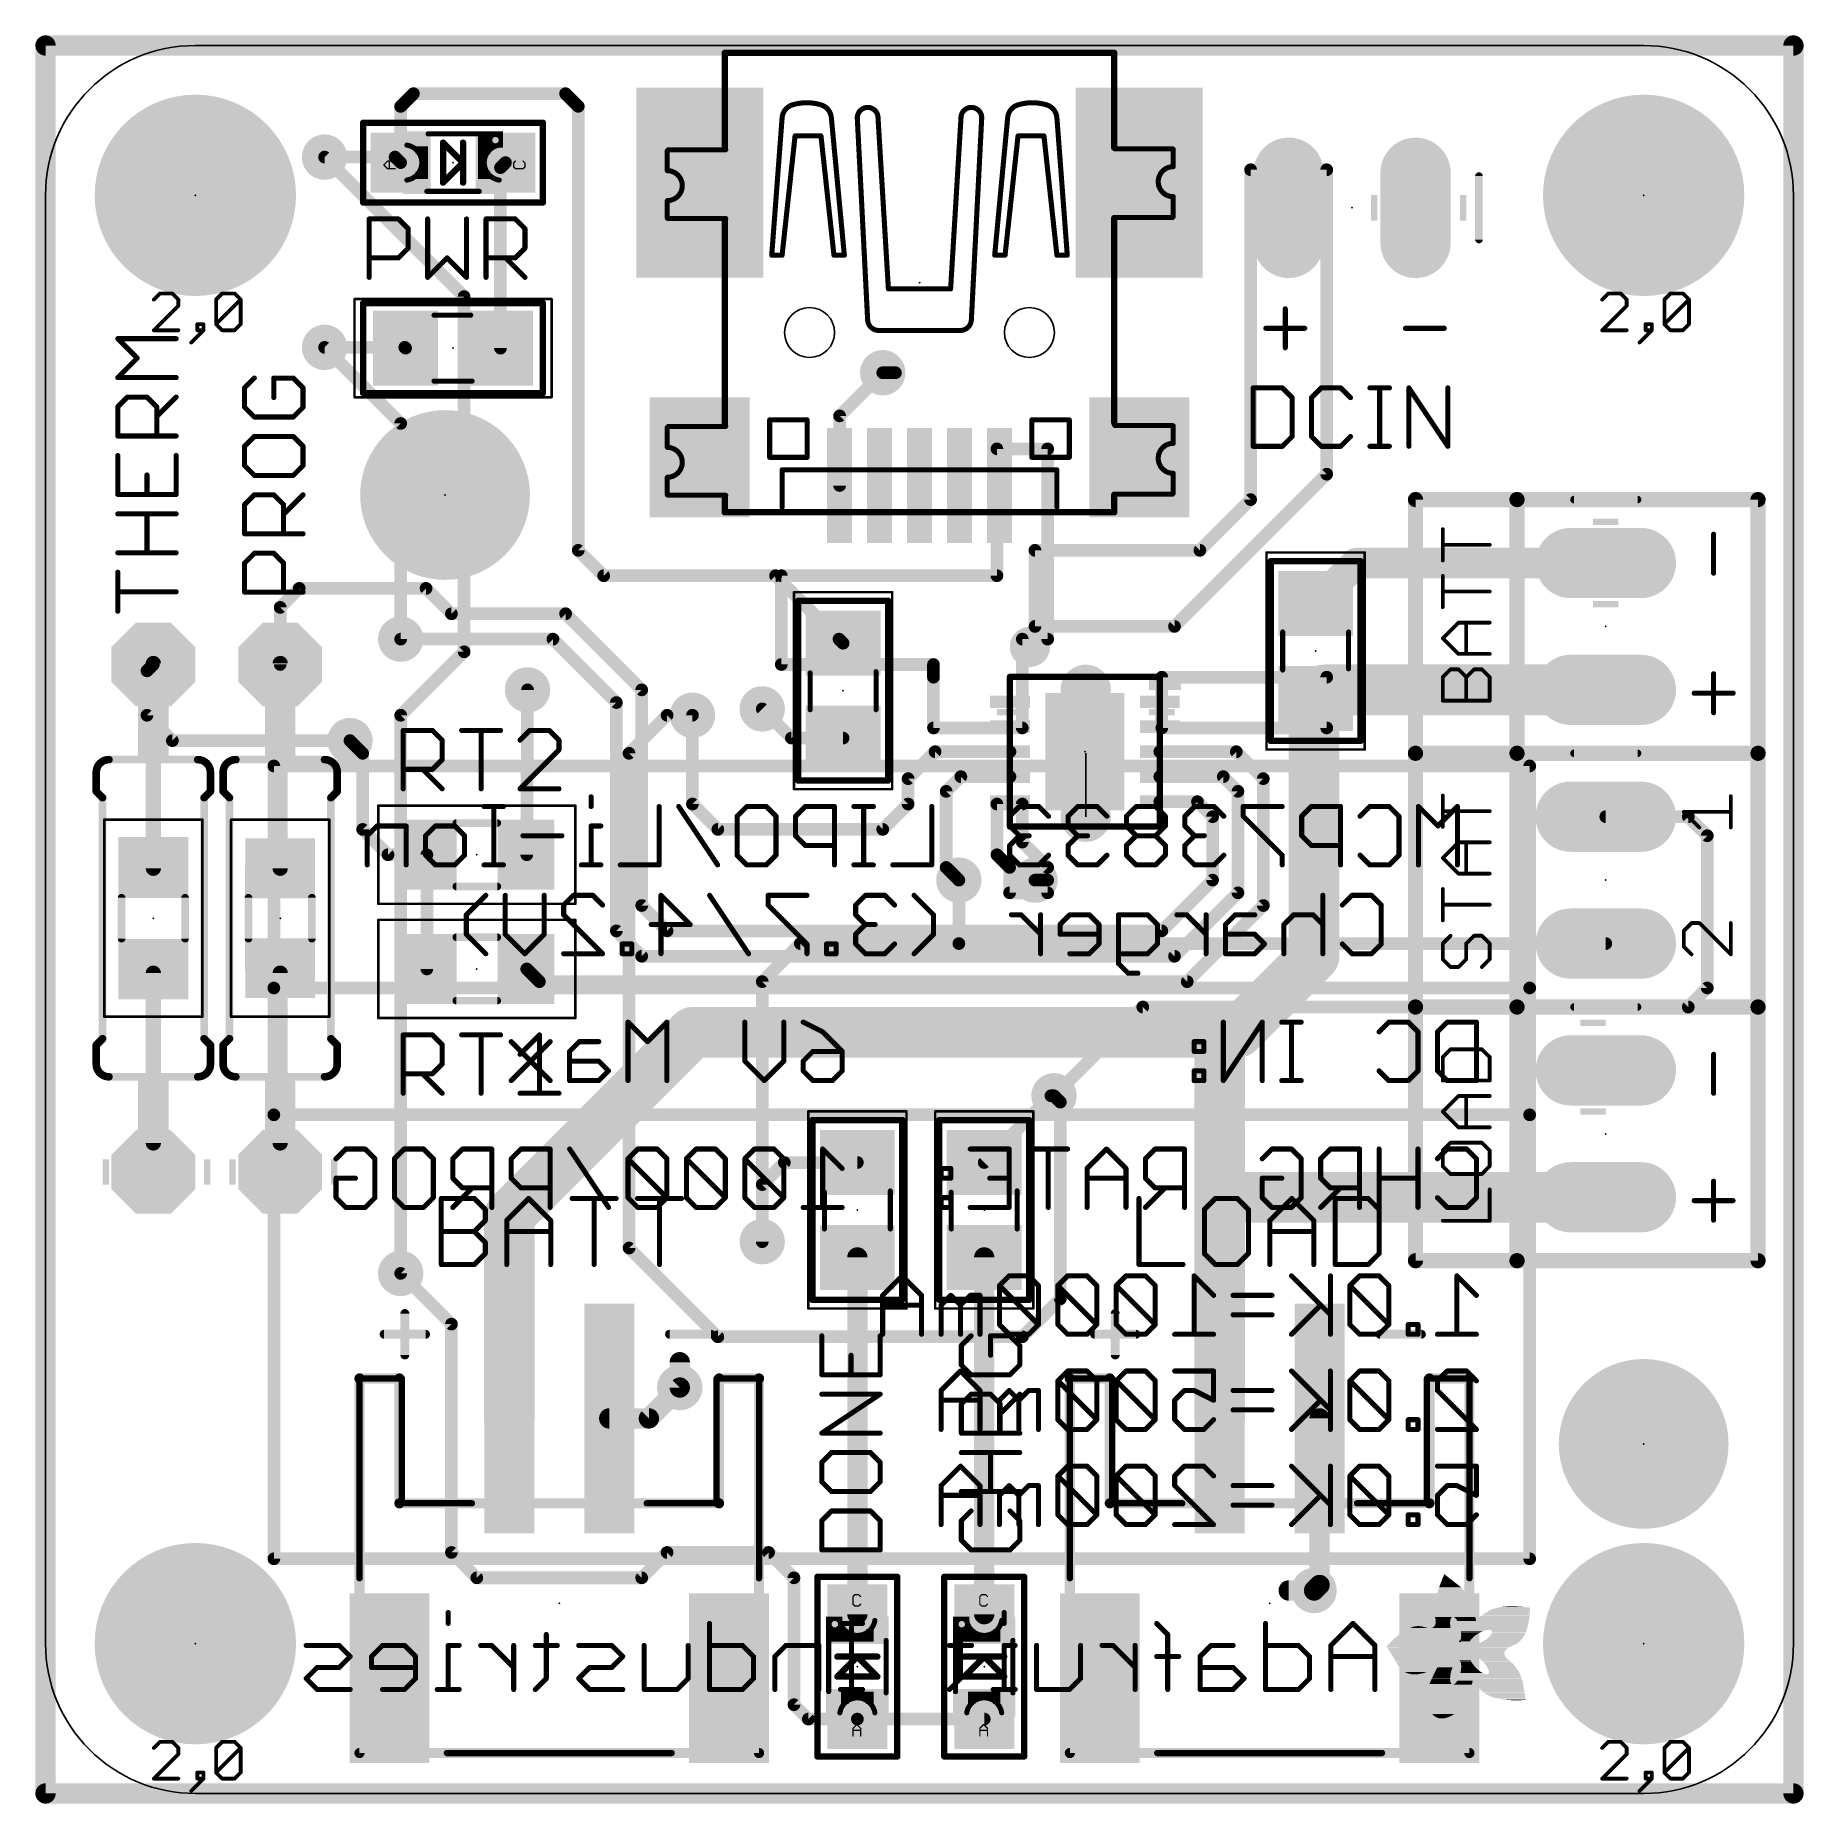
# Model space of a CAD drawing. Extents: x -0.2 to 35.2, y -0.2 to 35.2.
import ezdxf

# ---------------------------------------------------------------- set-up
doc = ezdxf.new("R2010")
doc.units = 0
for name, color, linetype in [('1', 12, 'CONTINUOUS'), ('16', 132, 'CONTINUOUS'), ('17', 110, 'CONTINUOUS'), ('18', 110, 'CONTINUOUS'), ('19', 53, 'CONTINUOUS'), ('20', 53, 'CONTINUOUS'), ('21', 40, 'CONTINUOUS'), ('22', 6, 'CONTINUOUS'), ('23', 53, 'CONTINUOUS'), ('24', 53, 'CONTINUOUS'), ('39', 12, 'CONTINUOUS'), ('40', 132, 'CONTINUOUS'), ('41', 12, 'CONTINUOUS'), ('42', 132, 'CONTINUOUS'), ('43', 110, 'CONTINUOUS'), ('48', 253, 'CONTINUOUS'), ('51', 253, 'CONTINUOUS'), ('52', 253, 'CONTINUOUS')]:
    doc.layers.add(name, color=color, linetype=linetype)

# ---------------------------------------------------------------- blocks, each defined once
blk = doc.blocks.new('RECT')
blk.add_solid([(-0.5, -0.5), (0.5, -0.5), (-0.5, 0.5), (0.5, 0.5)])
blk = doc.blocks.new('LONGP100')
at = {"const_width": 1}
blk.add_lwpolyline([(-0.5, 0), (0.5, 0)], dxfattribs=at)
at = {"const_width": 0.5}
for points in [[(-0.5, 0.25, 1), (-0.5, -0.25)], [(0.5, -0.25, 1), (0.5, 0.25)]]:
    blk.add_lwpolyline(points, format="xyb", dxfattribs=at)
blk = doc.blocks.new('PIE')
at = {"const_width": 0.5}
blk.add_lwpolyline([(0, -0.25, 1), (0, 0.25, 1), (0, -0.25)], format="xyb", dxfattribs=at)
blk = doc.blocks.new('OCTAGONP')
at = {"const_width": 0.5}
blk.add_lwpolyline([(-0.25, -0.1036), (-0.25, 0.1036), (-0.1036, 0.25), (0.1036, 0.25), (0.25, 0.1036), (0.25, -0.1036), (0.1036, -0.25), (-0.1036, -0.25), (-0.25, -0.1036), (-0.25, 0.1036)], dxfattribs=at)
blk = doc.blocks.new('ROUNDP')
at = {"const_width": 0.5}
blk.add_lwpolyline([(0, -0.25, 1), (0, 0.25, 1), (0, -0.25)], format="xyb", dxfattribs=at)
blk = doc.blocks.new('ROUNDV')
at = {"const_width": 0.5}
blk.add_lwpolyline([(0, -0.25, 1), (0, 0.25, 1), (0, -0.25)], format="xyb", dxfattribs=at)

msp = doc.modelspace()

# ---------------------------------------------------------------- linework, layer by layer
at = {"layer": '1'}
for points, const_width in [([(7.11, 33.78), (7.366, 34.036)], 0.254), ([(7.366, 34.036), (10.414, 34.036)], 0.254), ([(10.414, 34.036), (10.668, 33.782)], 0.254), ([(7.11, 32.655), (7.11, 33.78)], 0.254), ([(10.668, 33.782), (10.668, 24.892)], 0.254), ([(5.588, 32.766), (6.999, 32.766)], 0.254), ([(6.999, 32.766), (7.11, 32.655)], 0.254), ([(9.11, 32.555), (9.21, 32.655)], 0.254), ([(9.11, 28.94), (9.11, 32.555)], 0.254), ([(24.13, 32.512), (25.654, 32.512)], 0.254), ([(24.13, 25.908), (24.13, 32.512)], 0.254), ([(25.654, 32.512), (25.654, 26.416)], 0.254), ([(5.588, 28.956), (7.194, 28.956)], 0.254), ([(7.194, 28.956), (7.21, 28.94)], 0.254), ([(15.9, 27.584), (16.764, 28.448)], 0.254), ([(15.9, 26.19), (15.9, 27.584)], 0.254), ([(19.05, 26.924), (20.066, 26.924)], 0.254), ([(19.05, 24.384), (19.05, 26.924)], 0.254), ([(20.066, 26.924), (20.066, 23.114)], 0.254), ([(25.654, 26.416), (22.606, 23.368)], 0.254), ([(23.114, 24.892), (24.13, 25.908)], 0.254), ([(10.668, 24.892), (11.176, 24.384)], 0.254), ([(19.812, 23.368), (19.812, 24.892)], 0.254), ([(19.812, 24.892), (23.114, 24.892)], 0.254), ([(25.432, 23.826), (26.244, 24.638)], 0.6096), ([(26.244, 24.638), (31.242, 24.638)], 0.6096), ([(11.176, 24.384), (14.618, 24.384)], 0.254), ([(14.618, 24.384), (15.97, 23.032)], 0.254), ([(14.732, 22.606), (14.732, 24.384)], 0.254), ([(14.732, 24.384), (19.05, 24.384)], 0.254), ([(4.699, 23.749), (5.08, 24.13)], 0.254), ([(5.08, 24.13), (7.62, 24.13)], 0.254), ([(7.62, 24.13), (8.128, 23.622)], 0.254), ([(4.699, 22.606), (4.699, 23.749)], 0.254), ([(8.128, 23.622), (10.414, 23.622)], 0.254), ([(10.414, 23.622), (11.938, 22.098)], 0.254), ([(22.606, 23.368), (19.812, 23.368)], 0.254), ([(10.16, 23.114), (7.112, 23.114)], 0.254), ([(11.43, 21.844), (10.16, 23.114)], 0.254), ([(15.97, 23.032), (15.888, 23.114)], 0.254), ([(20.066, 23.114), (19.558, 23.114)], 0.254), ([(19.558, 23.114), (19.558, 21.336)], 0.254), ([(2.159, 18.526), (2.159, 22.626)], 0.3048), ([(4.699, 18.526), (4.699, 22.626)], 0.3048), ([(17.78, 22.606), (14.732, 22.606)], 0.254), ([(17.78, 22.352), (17.78, 22.606)], 0.254), ([(17.78, 21.336), (17.78, 22.352)], 0.254), ([(22.352, 21.336), (22.352, 22.352)], 0.254), ([(22.352, 22.352), (25.654, 22.352)], 0.254), ([(25.4, 21.894), (25.432, 21.926)], 1.016), ([(25.4, 16.764), (25.4, 21.894)], 1.016), ([(25.432, 21.926), (25.604, 22.098)], 1.016), ([(25.604, 22.098), (31.242, 22.098)], 1.016), ([(25.654, 22.352), (25.654, 21.336)], 0.254), ([(9.636, 18.796), (9.652, 22.098)], 0.254), ([(11.43, 17.272), (11.43, 21.844)], 0.254), ([(11.938, 22.098), (11.938, 17.78)], 0.254), ([(12.954, 21.59), (12.954, 19.812)], 0.254), ([(14.351, 21.717), (14.936, 21.132)], 0.254), ([(14.936, 21.132), (15.97, 21.132)], 0.254), ([(19.558, 21.336), (17.78, 21.336)], 0.254), ([(25.654, 21.336), (22.352, 21.336)], 0.254), ([(6.096, 21.082), (6.35, 20.828)], 0.254), ([(6.35, 20.828), (6.35, 19.304)], 0.254), ([(17.272, 20.32), (17.812, 20.86)], 0.254), ([(17.812, 20.86), (19.312, 20.86)], 0.254), ([(23.844, 20.86), (22.312, 20.86)], 0.254), ([(24.384, 20.32), (23.844, 20.86)], 0.254), ([(17.272, 19.812), (17.272, 20.32)], 0.254), ([(18.034, 20.066), (18.328, 20.36)], 0.254), ([(18.034, 18.542), (18.034, 20.066)], 0.254), ([(18.328, 20.36), (19.312, 20.36)], 0.254), ([(23.582, 20.36), (22.312, 20.36)], 0.254), ([(23.876, 20.066), (23.582, 20.36)], 0.254), ([(23.876, 18.034), (23.876, 20.066)], 0.254), ([(24.384, 17.78), (24.384, 20.32)], 0.254), ([(12.954, 19.812), (13.462, 19.304)], 0.254), ([(16.764, 19.304), (17.272, 19.812)], 0.254), ([(19.05, 19.812), (19.558, 19.812)], 0.254), ([(19.05, 18.796), (19.05, 19.812)], 0.254), ([(19.558, 19.812), (19.558, 19.05)], 0.254), ([(23.066, 19.86), (22.312, 19.86)], 0.254), ([(23.368, 19.558), (23.066, 19.86)], 0.254), ([(23.368, 18.288), (23.368, 19.558)], 0.254), ([(6.35, 19.304), (6.858, 18.796)], 0.254), ([(13.462, 19.304), (16.764, 19.304)], 0.254), ([(19.558, 19.05), (20.066, 18.542)], 0.254), ([(6.858, 18.796), (7.636, 18.796)], 0.254), ([(7.636, 18.796), (7.636, 16.51)], 0.254), ([(19.304, 18.542), (19.05, 18.796)], 0.254), ([(18.288, 18.288), (18.034, 18.542)], 0.254), ([(19.304, 18.034), (19.304, 18.542)], 0.254), ([(20.066, 18.542), (20.066, 18.034)], 0.254), ([(22.352, 17.272), (23.368, 18.288)], 0.254), ([(20.066, 18.034), (19.304, 18.034)], 0.254), ([(22.606, 16.764), (23.876, 18.034)], 0.254), ([(11.938, 17.78), (12.446, 17.272)], 0.254), ([(22.86, 16.256), (24.384, 17.78)], 0.254), ([(11.43, 17.272), (11.938, 16.764)], 0.254), ([(12.446, 17.272), (22.352, 17.272)], 0.254), ([(23.876, 15.24), (25.4, 16.764)], 1.016), ([(11.938, 16.764), (22.606, 16.764)], 0.254), ([(2.159, 13.026), (2.159, 16.426)], 0.3048), ([(4.699, 13.026), (4.699, 16.426)], 0.3048), ([(9.636, 16.51), (9.89, 16.256)], 0.254), ([(9.89, 16.256), (22.86, 16.256)], 0.254), ([(9.287, 11.573), (12.954, 15.24)], 1.016), ([(12.954, 15.24), (23.114, 15.24)], 1.016), ([(23.114, 15.24), (23.876, 15.24)], 1.016), ([(23.114, 15.24), (23.511, 15.097)], 1.016), ([(23.511, 15.097), (23.511, 11.938)], 1.016), ([(20.132, 13.97), (18.796, 12.634)], 0.254), ([(20.193, 13.97), (20.132, 13.97)], 0.254), ([(14.351, 12.192), (14.793, 12.634)], 0.254), ([(14.793, 12.634), (16.256, 12.634)], 0.254), ([(23.511, 11.938), (23.511, 7.51)], 1.016), ([(23.511, 11.938), (31.242, 11.938)], 1.016), ([(9.287, 7.51), (9.287, 11.573)], 1.016), ([(14.351, 11.049), (14.351, 12.192)], 0.254), ([(16.256, 3.59), (16.256, 10.734)], 0.4064), ([(18.796, 3.59), (18.796, 10.734)], 0.4064), ([(8.128, 9.398), (7.112, 10.414)], 0.254), ([(8.128, 4.826), (8.128, 9.398)], 0.254), ([(12.082, 7.51), (12.7, 8.128)], 0.4064), ([(11.287, 7.51), (12.082, 7.51)], 0.4064), ([(25.511, 4.175), (25.511, 7.51)], 0.4064), ([(8.128, 4.826), (8.636, 4.318)], 0.254), ([(11.938, 4.318), (12.446, 4.826)], 0.254), ([(12.446, 4.826), (14.478, 4.826)], 0.254), ([(14.478, 4.826), (14.986, 4.318)], 0.254), ([(8.636, 4.318), (11.938, 4.318)], 0.254), ([(14.986, 4.318), (14.986, 1.778)], 0.254), ([(25.4, 4.064), (25.511, 4.175)], 0.4064), ([(14.986, 1.778), (15.274, 1.49)], 0.254), ([(15.274, 1.49), (16.256, 1.49)], 0.254), ([(16.256, 1.49), (18.796, 1.49)], 0.254)]:
    msp.add_lwpolyline(points, dxfattribs=dict(at, const_width=const_width))
for points, const_width in [([(7.366, 34.0995, 1), (7.366, 33.9725)], 0.127), ([(7.4109, 33.9911, 1), (7.3211, 34.0809)], 0.127), ([(10.4589, 34.0809, 1), (10.3691, 33.9911)], 0.127), ([(10.414, 33.9725, 1), (10.414, 34.0995)], 0.127), ([(7.1735, 33.78, 1), (7.0465, 33.78)], 0.127), ([(7.0651, 33.8249, 1), (7.1549, 33.7351)], 0.127), ([(10.7315, 33.782, 1), (10.6045, 33.782)], 0.127), ([(10.6231, 33.7371, 1), (10.7129, 33.8269)], 0.127), ([(5.588, 32.8295, 1), (5.588, 32.7025)], 0.127), ([(7.0439, 32.8109, 1), (6.9541, 32.7211)], 0.127), ([(6.999, 32.7025, 1), (6.999, 32.8295)], 0.127), ([(7.0465, 32.655, 1), (7.1735, 32.655)], 0.127), ([(7.0651, 32.6101, 1), (7.1549, 32.6999)], 0.127), ([(9.1735, 32.555, 1), (9.0465, 32.555)], 0.127), ([(9.0651, 32.5999, 1), (9.1549, 32.5101)], 0.127), ([(9.2549, 32.6101, 1), (9.1651, 32.6999)], 0.127), ([(24.13, 32.5755, 1), (24.13, 32.4485)], 0.127), ([(24.1935, 32.512, 1), (24.0665, 32.512)], 0.127), ([(25.7175, 32.512, 1), (25.5905, 32.512)], 0.127), ([(25.654, 32.4485, 1), (25.654, 32.5755)], 0.127), ([(5.588, 29.0195, 1), (5.588, 28.8925)], 0.127), ([(7.2389, 29.0009, 1), (7.1491, 28.9111)], 0.127), ([(7.1651, 28.8951, 1), (7.2549, 28.9849)], 0.127), ([(7.194, 28.8925, 1), (7.194, 29.0195)], 0.127), ([(9.0465, 28.94, 1), (9.1735, 28.94)], 0.127), ([(16.8089, 28.4031, 1), (16.7191, 28.4929)], 0.127), ([(15.9635, 27.584, 1), (15.8365, 27.584)], 0.127), ([(15.8551, 27.6289, 1), (15.9449, 27.5391)], 0.127), ([(19.05, 26.9875, 1), (19.05, 26.8605)], 0.127), ([(19.1135, 26.924, 1), (18.9865, 26.924)], 0.127), ([(20.1295, 26.924, 1), (20.0025, 26.924)], 0.127), ([(20.066, 26.8605, 1), (20.066, 26.9875)], 0.127), ([(15.8365, 26.19, 1), (15.9635, 26.19)], 0.127), ([(25.5905, 26.416, 1), (25.7175, 26.416)], 0.127), ([(25.6989, 26.3711, 1), (25.6091, 26.4609)], 0.127), ([(24.0665, 25.908, 1), (24.1935, 25.908)], 0.127), ([(24.1749, 25.8631, 1), (24.0851, 25.9529)], 0.127), ([(10.7129, 24.9369, 1), (10.6231, 24.8471)], 0.127), ([(10.6045, 24.892, 1), (10.7315, 24.892)], 0.127), ([(19.8755, 24.892, 1), (19.7485, 24.892)], 0.127), ([(19.812, 24.9555, 1), (19.812, 24.8285)], 0.127), ([(23.0691, 24.9369, 1), (23.1589, 24.8471)], 0.127), ([(23.114, 24.8285, 1), (23.114, 24.9555)], 0.127), ([(26.244, 24.7904, 1), (26.244, 24.4856)], 0.3048), ([(26.3518, 24.5302, 1), (26.1362, 24.7458)], 0.3048), ([(31.242, 24.4856, 1), (31.242, 24.7904)], 0.3048), ([(11.176, 24.4475, 1), (11.176, 24.3205)], 0.127), ([(11.1311, 24.3391, 1), (11.2209, 24.4289)], 0.127), ([(14.6629, 24.4289, 1), (14.5731, 24.3391)], 0.127), ([(14.618, 24.3205, 1), (14.618, 24.4475)], 0.127), ([(14.7955, 24.384, 1), (14.6685, 24.384)], 0.127), ([(14.732, 24.4475, 1), (14.732, 24.3205)], 0.127), ([(18.9865, 24.384, 1), (19.1135, 24.384)], 0.127), ([(19.05, 24.3205, 1), (19.05, 24.4475)], 0.127), ([(5.08, 24.1935, 1), (5.08, 24.0665)], 0.127), ([(5.1249, 24.0851, 1), (5.0351, 24.1749)], 0.127), ([(7.6649, 24.1749, 1), (7.5751, 24.0851)], 0.127), ([(7.62, 24.0665, 1), (7.62, 24.1935)], 0.127), ([(25.3242, 23.9338, 1), (25.5398, 23.7182)], 0.3048), ([(4.7625, 23.749, 1), (4.6355, 23.749)], 0.127), ([(4.6541, 23.7939, 1), (4.7439, 23.7041)], 0.127), ([(8.128, 23.6855, 1), (8.128, 23.5585)], 0.127), ([(8.0831, 23.5771, 1), (8.1729, 23.6669)], 0.127), ([(10.4589, 23.6669, 1), (10.3691, 23.5771)], 0.127), ([(10.414, 23.5585, 1), (10.414, 23.6855)], 0.127), ([(19.812, 23.4315, 1), (19.812, 23.3045)], 0.127), ([(19.7485, 23.368, 1), (19.8755, 23.368)], 0.127), ([(22.5611, 23.4129, 1), (22.6509, 23.3231)], 0.127), ([(22.606, 23.3045, 1), (22.606, 23.4315)], 0.127), ([(7.112, 23.1775, 1), (7.112, 23.0505)], 0.127), ([(10.2049, 23.1589, 1), (10.1151, 23.0691)], 0.127), ([(10.16, 23.0505, 1), (10.16, 23.1775)], 0.127), ([(15.9329, 23.1589, 1), (15.8431, 23.0691)], 0.127), ([(15.9251, 22.9871, 1), (16.0149, 23.0769)], 0.127), ([(15.9251, 22.9871, 1), (16.0149, 23.0769)], 0.127), ([(19.558, 23.1775, 1), (19.558, 23.0505)], 0.127), ([(19.6215, 23.114, 1), (19.4945, 23.114)], 0.127), ([(20.0025, 23.114, 1), (20.1295, 23.114)], 0.127), ([(20.066, 23.0505, 1), (20.066, 23.1775)], 0.127), ([(2.2352, 22.626, 1), (2.0828, 22.626)], 0.1524), ([(4.7752, 22.626, 1), (4.6228, 22.626)], 0.1524), ([(4.6355, 22.606, 1), (4.7625, 22.606)], 0.127), ([(14.732, 22.6695, 1), (14.732, 22.5425)], 0.127), ([(14.6685, 22.606, 1), (14.7955, 22.606)], 0.127), ([(17.8435, 22.606, 1), (17.7165, 22.606)], 0.127), ([(17.78, 22.5425, 1), (17.78, 22.6695)], 0.127), ([(17.8435, 22.352, 1), (17.7165, 22.352)], 0.127), ([(17.7165, 22.352, 1), (17.8435, 22.352)], 0.127), ([(22.4155, 22.352, 1), (22.2885, 22.352)], 0.127), ([(22.352, 22.4155, 1), (22.352, 22.2885)], 0.127), ([(25.654, 21.894, 1), (25.146, 21.894)], 0.508), ([(25.2204, 22.0736, 1), (25.5796, 21.7144)], 0.508), ([(25.2524, 22.1056, 1), (25.6116, 21.7464)], 0.508), ([(25.6116, 21.7464, 1), (25.2524, 22.1056)], 0.508), ([(25.604, 22.352, 1), (25.604, 21.844)], 0.508), ([(25.7836, 21.9184, 1), (25.4244, 22.2776)], 0.508), ([(25.7175, 22.352, 1), (25.5905, 22.352)], 0.127), ([(25.654, 22.2885, 1), (25.654, 22.4155)], 0.127), ([(31.242, 21.844, 1), (31.242, 22.352)], 0.508), ([(9.7155, 22.0977, 1), (9.5885, 22.0983)], 0.127), ([(11.4935, 21.844, 1), (11.3665, 21.844)], 0.127), ([(11.3851, 21.7991, 1), (11.4749, 21.8889)], 0.127), ([(12.0015, 22.098, 1), (11.8745, 22.098)], 0.127), ([(11.8931, 22.0531, 1), (11.9829, 22.1429)], 0.127), ([(13.0175, 21.59, 1), (12.8905, 21.59)], 0.127), ([(14.3959, 21.7619, 1), (14.3061, 21.6721)], 0.127), ([(14.936, 21.1955, 1), (14.936, 21.0685)], 0.127), ([(15.97, 21.0685, 1), (15.97, 21.1955)], 0.127), ([(17.78, 21.3995, 1), (17.78, 21.2725)], 0.127), ([(17.7165, 21.336, 1), (17.8435, 21.336)], 0.127), ([(19.4945, 21.336, 1), (19.6215, 21.336)], 0.127), ([(19.558, 21.2725, 1), (19.558, 21.3995)], 0.127), ([(22.352, 21.3995, 1), (22.352, 21.2725)], 0.127), ([(22.2885, 21.336, 1), (22.4155, 21.336)], 0.127), ([(25.5905, 21.336, 1), (25.7175, 21.336)], 0.127), ([(25.654, 21.2725, 1), (25.654, 21.3995)], 0.127), ([(6.1409, 21.1269, 1), (6.0511, 21.0371)], 0.127), ([(6.4135, 20.828, 1), (6.2865, 20.828)], 0.127), ([(6.3051, 20.7831, 1), (6.3949, 20.8729)], 0.127), ([(14.8911, 21.0871, 1), (14.9809, 21.1769)], 0.127), ([(17.812, 20.9235, 1), (17.812, 20.7965)], 0.127), ([(17.8569, 20.8151, 1), (17.7671, 20.9049)], 0.127), ([(19.312, 20.7965, 1), (19.312, 20.9235)], 0.127), ([(22.312, 20.9235, 1), (22.312, 20.7965)], 0.127), ([(23.8889, 20.9049, 1), (23.7991, 20.8151)], 0.127), ([(23.844, 20.7965, 1), (23.844, 20.9235)], 0.127), ([(17.3355, 20.32, 1), (17.2085, 20.32)], 0.127), ([(17.2271, 20.3649, 1), (17.3169, 20.2751)], 0.127), ([(18.0975, 20.066, 1), (17.9705, 20.066)], 0.127), ([(18.328, 20.4235, 1), (18.328, 20.2965)], 0.127), ([(18.3729, 20.3151, 1), (18.2831, 20.4049)], 0.127), ([(19.312, 20.2965, 1), (19.312, 20.4235)], 0.127), ([(22.312, 20.4235, 1), (22.312, 20.2965)], 0.127), ([(23.6269, 20.4049, 1), (23.5371, 20.3151)], 0.127), ([(23.582, 20.2965, 1), (23.582, 20.4235)], 0.127), ([(23.9395, 20.066, 1), (23.8125, 20.066)], 0.127), ([(24.4475, 20.32, 1), (24.3205, 20.32)], 0.127), ([(24.3391, 20.2751, 1), (24.4289, 20.3649)], 0.127), ([(12.9989, 19.8569, 1), (12.9091, 19.7671)], 0.127), ([(12.8905, 19.812, 1), (13.0175, 19.812)], 0.127), ([(17.2085, 19.812, 1), (17.3355, 19.812)], 0.127), ([(17.3169, 19.7671, 1), (17.2271, 19.8569)], 0.127), ([(17.9891, 20.1109, 1), (18.0789, 20.0211)], 0.127), ([(19.05, 19.8755, 1), (19.05, 19.7485)], 0.127), ([(19.1135, 19.812, 1), (18.9865, 19.812)], 0.127), ([(19.6215, 19.812, 1), (19.4945, 19.812)], 0.127), ([(19.558, 19.7485, 1), (19.558, 19.8755)], 0.127), ([(22.312, 19.9235, 1), (22.312, 19.7965)], 0.127), ([(23.1109, 19.9049, 1), (23.0211, 19.8151)], 0.127), ([(23.066, 19.7965, 1), (23.066, 19.9235)], 0.127), ([(23.8311, 20.0211, 1), (23.9209, 20.1109)], 0.127), ([(23.4315, 19.558, 1), (23.3045, 19.558)], 0.127), ([(23.3231, 19.5131, 1), (23.4129, 19.6029)], 0.127), ([(6.3949, 19.3489, 1), (6.3051, 19.2591)], 0.127), ([(6.2865, 19.304, 1), (6.4135, 19.304)], 0.127), ([(13.462, 19.3675, 1), (13.462, 19.2405)], 0.127), ([(13.4171, 19.2591, 1), (13.5069, 19.3489)], 0.127), ([(16.7191, 19.3489, 1), (16.8089, 19.2591)], 0.127), ([(16.764, 19.2405, 1), (16.764, 19.3675)], 0.127), ([(19.6029, 19.0949, 1), (19.5131, 19.0051)], 0.127), ([(6.858, 18.8595, 1), (6.858, 18.7325)], 0.127), ([(6.8131, 18.7511, 1), (6.9029, 18.8409)], 0.127), ([(7.6995, 18.796, 1), (7.5725, 18.796)], 0.127), ([(7.636, 18.7325, 1), (7.636, 18.8595)], 0.127), ([(9.5725, 18.7963, 1), (9.6995, 18.7957)], 0.127), ([(19.0949, 18.8409, 1), (19.0051, 18.7511)], 0.127), ([(18.9865, 18.796, 1), (19.1135, 18.796)], 0.127), ([(19.4945, 19.05, 1), (19.6215, 19.05)], 0.127), ([(2.0828, 18.526, 1), (2.2352, 18.526)], 0.1524), ([(4.6228, 18.526, 1), (4.7752, 18.526)], 0.1524), ([(18.0789, 18.5869, 1), (17.9891, 18.4971)], 0.127), ([(17.9705, 18.542, 1), (18.0975, 18.542)], 0.127), ([(19.3675, 18.542, 1), (19.2405, 18.542)], 0.127), ([(19.2591, 18.4971, 1), (19.3489, 18.5869)], 0.127), ([(20.1295, 18.542, 1), (20.0025, 18.542)], 0.127), ([(20.0211, 18.4971, 1), (20.1109, 18.5869)], 0.127), ([(23.4129, 18.2431, 1), (23.3231, 18.3329)], 0.127), ([(18.2431, 18.2431, 1), (18.3329, 18.3329)], 0.127), ([(19.304, 18.0975, 1), (19.304, 17.9705)], 0.127), ([(19.2405, 18.034, 1), (19.3675, 18.034)], 0.127), ([(20.0025, 18.034, 1), (20.1295, 18.034)], 0.127), ([(20.066, 17.9705, 1), (20.066, 18.0975)], 0.127), ([(23.3045, 18.288, 1), (23.4315, 18.288)], 0.127), ([(23.8125, 18.034, 1), (23.9395, 18.034)], 0.127), ([(23.9209, 17.9891, 1), (23.8311, 18.0789)], 0.127), ([(11.9829, 17.8249, 1), (11.8931, 17.7351)], 0.127), ([(11.8745, 17.78, 1), (12.0015, 17.78)], 0.127), ([(24.3205, 17.78, 1), (24.4475, 17.78)], 0.127), ([(24.4289, 17.7351, 1), (24.3391, 17.8249)], 0.127), ([(11.4749, 17.3169, 1), (11.3851, 17.2271)], 0.127), ([(12.446, 17.3355, 1), (12.446, 17.2085)], 0.127), ([(12.4011, 17.2271, 1), (12.4909, 17.3169)], 0.127), ([(22.3071, 17.3169, 1), (22.3969, 17.2271)], 0.127), ([(22.352, 17.2085, 1), (22.352, 17.3355)], 0.127), ([(11.3665, 17.272, 1), (11.4935, 17.272)], 0.127), ([(25.146, 16.764, 1), (25.654, 16.764)], 0.508), ([(25.5796, 16.5844, 1), (25.2204, 16.9436)], 0.508), ([(11.938, 16.8275, 1), (11.938, 16.7005)], 0.127), ([(11.8931, 16.7191, 1), (11.9829, 16.8089)], 0.127), ([(22.5611, 16.8089, 1), (22.6509, 16.7191)], 0.127), ([(22.606, 16.7005, 1), (22.606, 16.8275)], 0.127), ([(2.2352, 16.426, 1), (2.0828, 16.426)], 0.1524), ([(4.7752, 16.426, 1), (4.6228, 16.426)], 0.1524), ([(7.5725, 16.51, 1), (7.6995, 16.51)], 0.127), ([(9.6809, 16.5549, 1), (9.5911, 16.4651)], 0.127), ([(9.89, 16.3195, 1), (9.89, 16.1925)], 0.127), ([(9.8451, 16.2111, 1), (9.9349, 16.3009)], 0.127), ([(22.8151, 16.3009, 1), (22.9049, 16.2111)], 0.127), ([(22.86, 16.1925, 1), (22.86, 16.3195)], 0.127), ([(12.954, 15.494, 1), (12.954, 14.986)], 0.508), ([(13.1336, 15.0604, 1), (12.7744, 15.4196)], 0.508), ([(23.114, 15.494, 1), (23.114, 14.986)], 0.508), ([(23.2001, 15.479, 1), (23.0279, 15.001)], 0.508), ([(23.114, 14.986, 1), (23.114, 15.494)], 0.508), ([(23.765, 15.097, 1), (23.257, 15.097)], 0.508), ([(23.4249, 14.858, 1), (23.5971, 15.336)], 0.508), ([(23.6964, 15.4196, 1), (24.0556, 15.0604)], 0.508), ([(23.876, 14.986, 1), (23.876, 15.494)], 0.508), ([(20.132, 14.0335, 1), (20.132, 13.9065)], 0.127), ([(20.1769, 13.9251, 1), (20.0871, 14.0149)], 0.127), ([(20.193, 13.9065, 1), (20.193, 14.0335)], 0.127), ([(2.0828, 13.026, 1), (2.2352, 13.026)], 0.1524), ([(4.6228, 13.026, 1), (4.7752, 13.026)], 0.1524), ([(14.793, 12.6975, 1), (14.793, 12.5705)], 0.127), ([(14.8379, 12.5891, 1), (14.7481, 12.6789)], 0.127), ([(16.256, 12.5705, 1), (16.256, 12.6975)], 0.127), ([(18.7511, 12.6789, 1), (18.8409, 12.5891)], 0.127), ([(23.765, 11.938, 1), (23.257, 11.938)], 0.508), ([(23.511, 12.192, 1), (23.511, 11.684)], 0.508), ([(31.242, 11.684, 1), (31.242, 12.192)], 0.508), ([(9.541, 11.573, 1), (9.033, 11.573)], 0.508), ([(14.4145, 12.192, 1), (14.2875, 12.192)], 0.127), ([(14.3061, 12.2369, 1), (14.3959, 12.1471)], 0.127), ([(23.257, 11.938, 1), (23.765, 11.938)], 0.508), ([(9.1074, 11.7526, 1), (9.4666, 11.3934)], 0.508), ([(14.2875, 11.049, 1), (14.4145, 11.049)], 0.127), ([(16.3576, 10.734, 1), (16.1544, 10.734)], 0.2032), ([(18.8976, 10.734, 1), (18.6944, 10.734)], 0.2032), ([(7.1569, 10.4589, 1), (7.0671, 10.3691)], 0.127), ([(8.1915, 9.398, 1), (8.0645, 9.398)], 0.127), ([(8.0831, 9.3531, 1), (8.1729, 9.4429)], 0.127), ([(12.7718, 8.0562, 1), (12.6282, 8.1998)], 0.2032), ([(9.033, 7.51, 1), (9.541, 7.51)], 0.508), ([(11.287, 7.6116, 1), (11.287, 7.4084)], 0.2032), ([(12.0102, 7.5818, 1), (12.1538, 7.4382)], 0.2032), ([(12.082, 7.4084, 1), (12.082, 7.6116)], 0.2032), ([(23.257, 7.51, 1), (23.765, 7.51)], 0.508), ([(25.6126, 7.51, 1), (25.4094, 7.51)], 0.2032), ([(8.1729, 4.8709, 1), (8.0831, 4.7811)], 0.127), ([(8.0645, 4.826, 1), (8.1915, 4.826)], 0.127), ([(12.446, 4.8895, 1), (12.446, 4.7625)], 0.127), ([(12.4909, 4.7811, 1), (12.4011, 4.8709)], 0.127), ([(14.5229, 4.8709, 1), (14.4331, 4.7811)], 0.127), ([(14.478, 4.7625, 1), (14.478, 4.8895)], 0.127), ([(8.636, 4.3815, 1), (8.636, 4.2545)], 0.127), ([(8.5911, 4.2731, 1), (8.6809, 4.3629)], 0.127), ([(11.8931, 4.3629, 1), (11.9829, 4.2731)], 0.127), ([(11.938, 4.2545, 1), (11.938, 4.3815)], 0.127), ([(15.0495, 4.318, 1), (14.9225, 4.318)], 0.127), ([(14.9411, 4.2731, 1), (15.0309, 4.3629)], 0.127), ([(25.4094, 4.175, 1), (25.6126, 4.175)], 0.2032), ([(25.5828, 4.1032, 1), (25.4392, 4.2468)], 0.2032), ([(25.3282, 4.1358, 1), (25.4718, 3.9922)], 0.2032), ([(16.1544, 3.59, 1), (16.3576, 3.59)], 0.2032), ([(18.6944, 3.59, 1), (18.8976, 3.59)], 0.2032), ([(15.0309, 1.8229, 1), (14.9411, 1.7331)], 0.127), ([(14.9225, 1.778, 1), (15.0495, 1.778)], 0.127), ([(15.274, 1.5535, 1), (15.274, 1.4265)], 0.127), ([(15.2291, 1.4451, 1), (15.3189, 1.5349)], 0.127), ([(16.256, 1.5535, 1), (16.256, 1.4265)], 0.127), ([(16.256, 1.4265, 1), (16.256, 1.5535)], 0.127), ([(18.796, 1.4265, 1), (18.796, 1.5535)], 0.127)]:
    msp.add_lwpolyline(points, format="xyb", dxfattribs=dict(at, const_width=const_width))
at = {"layer": '16'}
for points, const_width in [([(0, 35), (35, 35)], 0.4064), ([(0, 0), (0, 35)], 0.4064), ([(35, 35), (35, 0)], 0.4064), ([(8.382, 29.972), (5.588, 32.766)], 0.254), ([(8.382, 22.86), (8.382, 29.972)], 0.254), ([(7.112, 27.432), (5.588, 28.956)], 0.254), ([(16.764, 28.448), (17.018, 28.448)], 0.254), ([(7.112, 23.114), (7.112, 27.432)], 0.254), ([(2.159, 22.606), (2.032, 22.479)], 0.254), ([(7.112, 21.59), (8.382, 22.86)], 0.254), ([(2.032, 22.479), (2.032, 21.59)], 0.254), ([(2.032, 21.59), (2.54, 21.082)], 0.254), ([(7.112, 10.414), (7.112, 21.59)], 0.254), ([(11.684, 20.828), (12.446, 21.59)], 0.254), ([(12.446, 21.59), (12.954, 21.59)], 0.254), ([(2.54, 21.082), (6.096, 21.082)], 0.254), ([(11.684, 10.922), (11.684, 20.828)], 0.254), ([(32.893, 19.558), (31.242, 19.558)], 0.254), ([(33.274, 19.177), (32.893, 19.558)], 0.254), ([(33.274, 16.129), (33.274, 19.177)], 0.254), ([(18.288, 17.018), (18.288, 18.288)], 0.254), ([(19.812, 18.288), (20.066, 18.288)], 0.254), ([(14.351, 16.256), (15.113, 17.018)], 0.254), ([(15.113, 17.018), (18.288, 17.018)], 0.254), ([(18.288, 17.018), (31.242, 17.018)], 0.254), ([(14.351, 11.049), (14.351, 16.256)], 0.254), ([(32.893, 15.748), (33.274, 16.129)], 0.254), ([(20.193, 13.97), (21.971, 15.748)], 0.254), ([(21.971, 15.748), (32.893, 15.748)], 0.254), ([(20.32, 13.843), (20.193, 13.97)], 0.254), ([(20.32, 9.906), (20.32, 13.843)], 0.254), ([(11.684, 10.922), (13.462, 9.144)], 0.254), ([(19.558, 9.144), (20.32, 9.906)], 0.254), ([(13.462, 9.144), (19.558, 9.144)], 0.254), ([(12.7, 8.128), (12.7, 8.636)], 0.4064), ([(24.892, 4.064), (25.4, 4.064)], 0.4064), ([(35, 0), (0, 0)], 0.4064)]:
    msp.add_lwpolyline(points, dxfattribs=dict(at, const_width=const_width))
for points, const_width in [([(0, 35.1016, 1), (0, 34.8984)], 0.2032), ([(0.1016, 35, 1), (-0.1016, 35)], 0.2032), ([(35.1016, 35, 1), (34.8984, 35)], 0.2032), ([(35, 34.8984, 1), (35, 35.1016)], 0.2032), ([(5.6329, 32.8109, 1), (5.5431, 32.7211)], 0.127), ([(8.4455, 29.972, 1), (8.3185, 29.972)], 0.127), ([(8.3371, 29.9271, 1), (8.4269, 30.0169)], 0.127), ([(5.6329, 29.0009, 1), (5.5431, 28.9111)], 0.127), ([(16.764, 28.5115, 1), (16.764, 28.3845)], 0.127), ([(17.018, 28.3845, 1), (17.018, 28.5115)], 0.127), ([(7.1755, 27.432, 1), (7.0485, 27.432)], 0.127), ([(7.0671, 27.3871, 1), (7.1569, 27.4769)], 0.127), ([(7.0485, 23.114, 1), (7.1755, 23.114)], 0.127), ([(2.2039, 22.5611, 1), (2.1141, 22.6509)], 0.127), ([(8.3185, 22.86, 1), (8.4455, 22.86)], 0.127), ([(8.4269, 22.8151, 1), (8.3371, 22.9049)], 0.127), ([(2.0955, 22.479, 1), (1.9685, 22.479)], 0.127), ([(1.9871, 22.5239, 1), (2.0769, 22.4341)], 0.127), ([(2.0769, 21.6349, 1), (1.9871, 21.5451)], 0.127), ([(1.9685, 21.59, 1), (2.0955, 21.59)], 0.127), ([(7.1755, 21.59, 1), (7.0485, 21.59)], 0.127), ([(7.0671, 21.6349, 1), (7.1569, 21.5451)], 0.127), ([(12.446, 21.6535, 1), (12.446, 21.5265)], 0.127), ([(12.4909, 21.5451, 1), (12.4011, 21.6349)], 0.127), ([(12.954, 21.5265, 1), (12.954, 21.6535)], 0.127), ([(2.54, 21.1455, 1), (2.54, 21.0185)], 0.127), ([(2.4951, 21.0371, 1), (2.5849, 21.1269)], 0.127), ([(6.096, 21.0185, 1), (6.096, 21.1455)], 0.127), ([(11.7475, 20.828, 1), (11.6205, 20.828)], 0.127), ([(11.6391, 20.8729, 1), (11.7289, 20.7831)], 0.127), ([(31.242, 19.6215, 1), (31.242, 19.4945)], 0.127), ([(32.9379, 19.6029, 1), (32.8481, 19.5131)], 0.127), ([(32.893, 19.4945, 1), (32.893, 19.6215)], 0.127), ([(33.3375, 19.177, 1), (33.2105, 19.177)], 0.127), ([(33.2291, 19.1321, 1), (33.3189, 19.2219)], 0.127), ([(18.3515, 18.288, 1), (18.2245, 18.288)], 0.127), ([(19.812, 18.3515, 1), (19.812, 18.2245)], 0.127), ([(20.066, 18.2245, 1), (20.066, 18.3515)], 0.127), ([(15.113, 17.0815, 1), (15.113, 16.9545)], 0.127), ([(15.1579, 16.9731, 1), (15.0681, 17.0629)], 0.127), ([(18.288, 17.0815, 1), (18.288, 16.9545)], 0.127), ([(18.2245, 17.018, 1), (18.3515, 17.018)], 0.127), ([(18.288, 16.9545, 1), (18.288, 17.0815)], 0.127), ([(31.242, 16.9545, 1), (31.242, 17.0815)], 0.127), ([(14.4145, 16.256, 1), (14.2875, 16.256)], 0.127), ([(14.3061, 16.3009, 1), (14.3959, 16.2111)], 0.127), ([(33.2105, 16.129, 1), (33.3375, 16.129)], 0.127), ([(33.3189, 16.0841, 1), (33.2291, 16.1739)], 0.127), ([(21.971, 15.8115, 1), (21.971, 15.6845)], 0.127), ([(22.0159, 15.7031, 1), (21.9261, 15.7929)], 0.127), ([(32.8481, 15.7929, 1), (32.9379, 15.7031)], 0.127), ([(32.893, 15.6845, 1), (32.893, 15.8115)], 0.127), ([(20.2379, 14.0149, 1), (20.1481, 13.9251)], 0.127), ([(20.1481, 14.0149, 1), (20.2379, 13.9251)], 0.127), ([(20.3835, 13.843, 1), (20.2565, 13.843)], 0.127), ([(20.2751, 13.7981, 1), (20.3649, 13.8879)], 0.127), ([(11.7289, 10.9669, 1), (11.6391, 10.8771)], 0.127), ([(11.6205, 10.922, 1), (11.7475, 10.922)], 0.127), ([(14.2875, 11.049, 1), (14.4145, 11.049)], 0.127), ([(7.0485, 10.414, 1), (7.1755, 10.414)], 0.127), ([(20.2565, 9.906, 1), (20.3835, 9.906)], 0.127), ([(20.3649, 9.8611, 1), (20.2751, 9.9509)], 0.127), ([(13.462, 9.2075, 1), (13.462, 9.0805)], 0.127), ([(13.4171, 9.0991, 1), (13.5069, 9.1889)], 0.127), ([(19.5131, 9.1889, 1), (19.6029, 9.0991)], 0.127), ([(19.558, 9.0805, 1), (19.558, 9.2075)], 0.127), ([(12.8016, 8.636, 1), (12.5984, 8.636)], 0.2032), ([(12.5984, 8.128, 1), (12.8016, 8.128)], 0.2032), ([(24.892, 4.1656, 1), (24.892, 3.9624)], 0.2032), ([(25.4, 3.9624, 1), (25.4, 4.1656)], 0.2032), ([(0, 0.1016, 1), (0, -0.1016)], 0.2032), ([(-0.1016, 0, 1), (0.1016, 0)], 0.2032), ([(34.8984, 0, 1), (35.1016, 0)], 0.2032), ([(35, -0.1016, 1), (35, 0.1016)], 0.2032)]:
    msp.add_lwpolyline(points, format="xyb", dxfattribs=dict(at, const_width=const_width))
at = {"layer": '19'}
msp.add_line((20.828, 20.828), (20.828, 19.558), dxfattribs=at)
at = {"layer": '20'}
for p, q in [((3, 35), (32, 35)), ((0, 3), (0, 32)), ((35, 32), (35, 3)), ((32, 0), (3, 0))]:
    msp.add_line(p, q, dxfattribs=at)
for centre in [(15.3, 29.254), (19.7, 29.254)]:
    msp.add_circle(centre, 0.5, dxfattribs=at)
for centre, radius, start, end in [((3, 32), 3, 90, 180), ((32.0001, 32.0001), 2.9999, 359.9981, 90.0019), ((2.9999, 2.9999), 2.9999, 179.9981, 270.0019), ((32, 3), 3, 270, 0)]:
    msp.add_arc(centre, radius, start, end, dxfattribs=at)
at = {"layer": '21'}
for points, const_width in [([(3, 30.25, 1), (3, 33.75, 1), (3, 30.25)], 0.1524), ([(18.5382, 33.7855, 1), (18.5382, 33.7347)], 0.0508), ([(18.5383, 33.7347, 1), (18.5383, 33.7855)], 0.0508), ([(32, 30.25, 1), (32, 33.75, 1), (32, 30.25)], 0.1524), ([(6.3615, 33.4868, 1), (6.3615, 33.4232)], 0.0635), ([(6.3933, 33.455, 1), (6.3298, 33.455)], 0.0635), ([(9.9903, 33.455, 1), (9.9268, 33.455)], 0.0635), ([(9.9585, 33.4232, 1), (9.9585, 33.4868)], 0.0635), ([(7.9825, 33.0775, 1), (7.9375, 33.0325)], 0.0635), ([(7.9917, 33.055, 1), (7.9283, 33.055)], 0.0635), ([(8.3918, 33.055, 1), (8.3283, 33.055)], 0.0635), ([(8.3918, 32.655, 1), (8.3283, 32.655)], 0.0635), ([(8.3283, 32.655, 1), (8.3918, 32.655)], 0.0635), ([(8.3825, 32.6325, 1), (8.3375, 32.6775)], 0.0635), ([(8.3375, 32.6325, 1), (8.3825, 32.6775)], 0.0635), ([(7.9375, 32.2775, 1), (7.9825, 32.2325)], 0.0635), ([(7.9283, 32.255, 1), (7.9917, 32.255)], 0.0635), ([(8.3283, 32.255, 1), (8.3918, 32.255)], 0.0635), ([(6.3933, 32.082, 1), (6.3298, 32.082)], 0.0635), ([(6.3933, 32.082, 1), (6.3298, 32.082)], 0.0635), ([(6.3298, 32.082, 1), (6.3933, 32.082)], 0.0635), ([(6.3298, 31.958, 1), (6.3933, 31.958)], 0.0635), ([(6.3615, 31.8867, 1), (6.3615, 31.8233)], 0.0635), ([(6.3298, 31.855, 1), (6.3933, 31.855)], 0.0635), ([(9.9903, 31.955, 1), (9.9268, 31.955)], 0.0635), ([(9.9268, 31.958, 1), (9.9903, 31.958)], 0.0635), ([(9.9268, 31.855, 1), (9.9903, 31.855)], 0.0635), ([(9.9585, 31.8233, 1), (9.9585, 31.8867)], 0.0635), ([(6.5072, 31.5272, 1), (6.4564, 31.5272)], 0.0508), ([(6.4818, 31.5526, 1), (6.4818, 31.5018)], 0.0508), ([(7.0845, 31.5452, 1), (7.0485, 31.5092)], 0.0508), ([(7.0665, 31.5018, 1), (7.0665, 31.5526)], 0.0508), ([(7.6766, 31.5272, 1), (7.6258, 31.5272)], 0.0508), ([(8.4562, 31.5272, 1), (8.4054, 31.5272)], 0.0508), ([(8.846, 31.5272, 1), (8.7952, 31.5272)], 0.0508), ([(8.8206, 31.5526, 1), (8.8206, 31.5018)], 0.0508), ([(9.4233, 31.5452, 1), (9.3873, 31.5092)], 0.0508), ([(9.4053, 31.5018, 1), (9.4053, 31.5526)], 0.0508), ([(7.2868, 31.3323, 1), (7.236, 31.3323)], 0.0508), ([(7.2434, 31.3143, 1), (7.2794, 31.3503)], 0.0508), ([(9.6256, 31.3323, 1), (9.5748, 31.3323)], 0.0508), ([(9.5822, 31.3143, 1), (9.6182, 31.3503)], 0.0508), ([(7.236, 30.9425, 1), (7.2868, 30.9425)], 0.0508), ([(7.2794, 30.9245, 1), (7.2434, 30.9605)], 0.0508), ([(9.5748, 30.9425, 1), (9.6256, 30.9425)], 0.0508), ([(9.6182, 30.9245, 1), (9.5822, 30.9605)], 0.0508), ([(13.6318, 30.854, 1), (13.5683, 30.854)], 0.0635), ([(21.4318, 30.854, 1), (21.3683, 30.854)], 0.0635), ([(6.4818, 30.773, 1), (6.4818, 30.7222)], 0.0508), ([(7.0485, 30.7656, 1), (7.0845, 30.7296)], 0.0508), ([(7.0665, 30.7222, 1), (7.0665, 30.773)], 0.0508), ([(8.059, 30.7656, 1), (8.023, 30.7296)], 0.0508), ([(8.059, 30.7296, 1), (8.023, 30.7656)], 0.0508), ([(8.8206, 30.773, 1), (8.8206, 30.7222)], 0.0508), ([(9.2284, 30.7656, 1), (9.1924, 30.7296)], 0.0508), ([(9.3873, 30.7656, 1), (9.4233, 30.7296)], 0.0508), ([(9.4053, 30.7222, 1), (9.4053, 30.773)], 0.0508), ([(6.4564, 30.3578, 1), (6.5072, 30.3578)], 0.0508), ([(7.6332, 30.3758, 1), (7.6692, 30.3398)], 0.0508), ([(7.6258, 30.3578, 1), (7.6766, 30.3578)], 0.0508), ([(8.4054, 30.3578, 1), (8.4562, 30.3578)], 0.0508), ([(8.4128, 30.3398, 1), (8.4488, 30.3758)], 0.0508), ([(8.7952, 30.3578, 1), (8.846, 30.3578)], 0.0508), ([(9.5822, 30.3398, 1), (9.6182, 30.3758)], 0.0508), ([(6.3918, 29.84, 1), (6.3283, 29.84)], 0.0635), ([(6.36, 29.8717, 1), (6.36, 29.8083)], 0.0635), ([(9.9918, 29.84, 1), (9.9283, 29.84)], 0.0635), ([(9.96, 29.8083, 1), (9.96, 29.8717)], 0.0635), ([(24.85, 29.7273, 1), (24.7992, 29.7273)], 0.0508), ([(24.4348, 29.3629, 1), (24.4348, 29.3121)], 0.0508), ([(25.2144, 29.3121, 1), (25.2144, 29.3629)], 0.0508), ([(27.2288, 29.3629, 1), (27.2288, 29.3121)], 0.0508), ([(28.0084, 29.3121, 1), (28.0084, 29.3629)], 0.0508), ([(1.4648, 29.1479, 1), (1.4288, 29.112)], 0.0508), ([(1.4468, 29.1554, 1), (1.4468, 29.1046)], 0.0508), ([(2.6162, 29.1046, 1), (2.6162, 29.1554)], 0.0508), ([(1.8546, 28.7222, 1), (1.8186, 28.7581)], 0.0508), ([(1.8186, 28.7222, 1), (1.8546, 28.7581)], 0.0508), ([(24.7992, 28.9477, 1), (24.85, 28.9477)], 0.0508), ([(1.4468, 28.3758, 1), (1.4468, 28.325)], 0.0508), ([(1.4288, 28.3683, 1), (1.4648, 28.3324)], 0.0508), ([(2.6162, 28.325, 1), (2.6162, 28.3758)], 0.0508), ([(4.1997, 28.3236, 1), (4.1637, 28.3595)], 0.0508), ([(4.5715, 28.367, 1), (4.5715, 28.3162)], 0.0508), ([(4.5969, 28.3416, 1), (4.5461, 28.3416)], 0.0508), ([(4.9793, 28.3595, 1), (4.9433, 28.3236)], 0.0508), ([(4.9613, 28.3162, 1), (4.9613, 28.367)], 0.0508), ([(1.6417, 27.986, 1), (1.6417, 27.9352)], 0.0508), ([(1.6597, 27.9426, 1), (1.6237, 27.9785)], 0.0508), ([(2.0495, 27.9785, 1), (2.0135, 27.9426)], 0.0508), ([(2.0315, 27.9352, 1), (2.0315, 27.986)], 0.0508), ([(2.6342, 27.9426, 1), (2.5982, 27.9785)], 0.0508), ([(4.0122, 28.1467, 1), (3.9614, 28.1467)], 0.0508), ([(3.9688, 28.1646, 1), (4.0048, 28.1287)], 0.0508), ([(4.5461, 27.9518, 1), (4.5969, 27.9518)], 0.0508), ([(5.1816, 28.1467, 1), (5.1308, 28.1467)], 0.0508), ([(5.1382, 28.1287, 1), (5.1742, 28.1646)], 0.0508), ([(6.36, 28.0718, 1), (6.36, 28.0083)], 0.0635), ([(6.3283, 28.04, 1), (6.3918, 28.04)], 0.0635), ([(9.9283, 28.04, 1), (9.9918, 28.04)], 0.0635), ([(9.96, 28.0083, 1), (9.96, 28.0718)], 0.0635), ([(13.5683, 28.154, 1), (13.6318, 28.154)], 0.0635), ([(21.3683, 28.154, 1), (21.4318, 28.154)], 0.0635), ([(24.2062, 28.1442, 1), (24.1554, 28.1442)], 0.0508), ([(24.1808, 28.1696, 1), (24.1808, 28.1188)], 0.0508), ([(24.7835, 28.1622, 1), (24.7475, 28.1262)], 0.0508), ([(24.7655, 28.1188, 1), (24.7655, 28.1696)], 0.0508), ([(24.9858, 27.9493, 1), (24.935, 27.9493)], 0.0508), ([(24.9424, 27.9313, 1), (24.9784, 27.9673)], 0.0508), ([(25.3322, 27.9673, 1), (25.3682, 27.9313)], 0.0508), ([(25.3756, 27.9493, 1), (25.3248, 27.9493)], 0.0508), ([(25.5451, 28.1696, 1), (25.5451, 28.1188)], 0.0508), ([(25.5631, 28.1262, 1), (25.5271, 28.1622)], 0.0508), ([(25.9529, 28.1622, 1), (25.9169, 28.1262)], 0.0508), ([(25.9349, 28.1188, 1), (25.9349, 28.1696)], 0.0508), ([(26.1118, 27.9313, 1), (26.1478, 27.9673)], 0.0508), ([(26.5196, 28.1696, 1), (26.5196, 28.1188)], 0.0508), ([(26.7399, 28.1442, 1), (26.6891, 28.1442)], 0.0508), ([(26.9094, 28.1188, 1), (26.9094, 28.1696)], 0.0508), ([(27.3246, 28.1442, 1), (27.2738, 28.1442)], 0.0508), ([(27.3203, 28.1583, 1), (27.2781, 28.1301)], 0.0508), ([(28.1042, 28.1442, 1), (28.0534, 28.1442)], 0.0508), ([(1.4722, 27.7657, 1), (1.4214, 27.7657)], 0.0508), ([(1.4288, 27.7836, 1), (1.4648, 27.7477)], 0.0508), ([(2.2518, 27.7657, 1), (2.201, 27.7657)], 0.0508), ([(2.2084, 27.7477, 1), (2.2444, 27.7836)], 0.0508), ([(4.0048, 27.7748, 1), (3.9688, 27.7389)], 0.0508), ([(3.9614, 27.7569, 1), (4.0122, 27.7569)], 0.0508), ([(5.1308, 27.7569, 1), (5.1816, 27.7569)], 0.0508), ([(5.1742, 27.7389, 1), (5.1382, 27.7748)], 0.0508), ([(2.2084, 27.5887, 1), (2.2444, 27.5528)], 0.0508), ([(4.1817, 27.5874, 1), (4.1817, 27.5366)], 0.0508), ([(4.1637, 27.544, 1), (4.1997, 27.58)], 0.0508), ([(4.9433, 27.58, 1), (4.9793, 27.544)], 0.0508), ([(4.9613, 27.5366, 1), (4.9613, 27.5874)], 0.0508), ([(1.4468, 27.2064, 1), (1.4468, 27.1556)], 0.0508), ([(1.4214, 27.181, 1), (1.4722, 27.181)], 0.0508), ([(2.201, 27.181, 1), (2.2518, 27.181)], 0.0508), ([(2.6162, 27.1556, 1), (2.6162, 27.2064)], 0.0508), ([(3.9688, 26.9953, 1), (4.0048, 26.9593)], 0.0508), ([(4.0122, 26.9773, 1), (3.9614, 26.9773)], 0.0508), ([(4.1817, 27.1976, 1), (4.1817, 27.1468)], 0.0508), ([(4.1997, 27.1542, 1), (4.1637, 27.1902)], 0.0508), ([(4.9793, 27.1902, 1), (4.9433, 27.1542)], 0.0508), ([(4.9613, 27.1468, 1), (4.9613, 27.1976)], 0.0508), ([(5.1816, 26.9773, 1), (5.1308, 26.9773)], 0.0508), ([(5.1382, 26.9593, 1), (5.1742, 26.9953)], 0.0508), ([(24.1808, 27.0002, 1), (24.1808, 26.9494)], 0.0508), ([(24.1554, 26.9748, 1), (24.2062, 26.9748)], 0.0508), ([(24.7475, 26.9928, 1), (24.7835, 26.9568)], 0.0508), ([(24.7655, 26.9494, 1), (24.7655, 27.0002)], 0.0508), ([(24.935, 27.1697, 1), (24.9858, 27.1697)], 0.0508), ([(24.9784, 27.1517, 1), (24.9424, 27.1877)], 0.0508), ([(25.3682, 27.1877, 1), (25.3322, 27.1517)], 0.0508), ([(25.3248, 27.1697, 1), (25.3756, 27.1697)], 0.0508), ([(25.5451, 27.0002, 1), (25.5451, 26.9494)], 0.0508), ([(25.5271, 26.9568, 1), (25.5631, 26.9928)], 0.0508), ([(25.9169, 26.9928, 1), (25.9529, 26.9568)], 0.0508), ([(25.9349, 26.9494, 1), (25.9349, 27.0002)], 0.0508), ([(26.1478, 27.1517, 1), (26.1118, 27.1877)], 0.0508), ([(26.5196, 27.0002, 1), (26.5196, 26.9494)], 0.0508), ([(26.6891, 26.9748, 1), (26.7399, 26.9748)], 0.0508), ([(26.9094, 26.9494, 1), (26.9094, 27.0002)], 0.0508), ([(27.2738, 26.9748, 1), (27.3246, 26.9748)], 0.0508), ([(28.0534, 26.9748, 1), (28.1042, 26.9748)], 0.0508), ([(28.0577, 26.9607, 1), (28.0999, 26.9889)], 0.0508), ([(1.4722, 26.7912, 1), (1.4214, 26.7912)], 0.0508), ([(2.6416, 26.7912, 1), (2.5908, 26.7912)], 0.0508), ([(4.0048, 26.6055, 1), (3.9688, 26.5695)], 0.0508), ([(3.9614, 26.5875, 1), (4.0122, 26.5875)], 0.0508), ([(5.1308, 26.5875, 1), (5.1816, 26.5875)], 0.0508), ([(5.1742, 26.5695, 1), (5.1382, 26.6055)], 0.0508), ([(2.0569, 26.4014, 1), (2.0061, 26.4014)], 0.0508), ([(4.1817, 26.418, 1), (4.1817, 26.3672)], 0.0508), ([(4.1637, 26.3746, 1), (4.1997, 26.4106)], 0.0508), ([(4.9433, 26.4106, 1), (4.9793, 26.3746)], 0.0508), ([(4.9613, 26.3672, 1), (4.9613, 26.418)], 0.0508), ([(1.4468, 26.037, 1), (1.4468, 25.9862)], 0.0508), ([(1.4214, 26.0116, 1), (1.4722, 26.0116)], 0.0508), ([(2.0061, 26.0116, 1), (2.0569, 26.0116)], 0.0508), ([(2.5908, 26.0116, 1), (2.6416, 26.0116)], 0.0508), ([(2.6162, 25.9862, 1), (2.6162, 26.037)], 0.0508), ([(3.9688, 25.8259, 1), (4.0048, 25.7899)], 0.0508), ([(4.0122, 25.8079, 1), (3.9614, 25.8079)], 0.0508), ([(4.1817, 26.0282, 1), (4.1817, 25.9774)], 0.0508), ([(4.1997, 25.9848, 1), (4.1637, 26.0208)], 0.0508), ([(4.5895, 26.0208, 1), (4.5535, 25.9848)], 0.0508), ([(4.5715, 25.9774, 1), (4.5715, 26.0282)], 0.0508), ([(4.7918, 25.8079, 1), (4.741, 25.8079)], 0.0508), ([(4.7484, 25.7899, 1), (4.7844, 25.8259)], 0.0508), ([(5.1742, 25.9848, 1), (5.1382, 26.0208)], 0.0508), ([(27.432, 25.9842, 1), (27.432, 25.8318)], 0.1524), ([(27.5082, 25.908, 1), (27.3558, 25.908)], 0.1524), ([(29.5402, 25.908, 1), (29.3878, 25.908)], 0.1524), ([(29.464, 25.9842, 1), (29.464, 25.8318)], 0.1524), ([(29.464, 25.8318, 1), (29.464, 25.9842)], 0.1524), ([(34.3662, 25.908, 1), (34.2138, 25.908)], 0.1524), ([(34.29, 25.8318, 1), (34.29, 25.9842)], 0.1524), ([(1.4468, 25.6472, 1), (1.4468, 25.5964)], 0.0508), ([(2.0569, 25.6218, 1), (2.0061, 25.6218)], 0.0508), ([(2.6162, 25.5964, 1), (2.6162, 25.6472)], 0.0508), ([(4.7484, 25.631, 1), (4.7844, 25.595)], 0.0508), ([(14.3, 25.6857, 1), (14.3, 25.6223)], 0.0635), ([(15.4, 25.6223, 1), (15.4, 25.6857)], 0.0635), ([(19.6, 25.6857, 1), (19.6, 25.6223)], 0.0635), ([(20.7, 25.6223, 1), (20.7, 25.6857)], 0.0635), ([(3.9868, 25.2486, 1), (3.9868, 25.1978)], 0.0508), ([(3.9614, 25.2232, 1), (4.0122, 25.2232)], 0.0508), ([(4.741, 25.2232, 1), (4.7918, 25.2232)], 0.0508), ([(5.1562, 25.1978, 1), (5.1562, 25.2486)], 0.0508), ([(27.9963, 25.3157, 1), (27.9582, 25.3157)], 0.0381), ([(33.4259, 25.2144, 1), (33.3751, 25.2144)], 0.0508), ([(1.4468, 24.8676, 1), (1.4468, 24.8168)], 0.0508), ([(2.0061, 24.8422, 1), (2.0569, 24.8422)], 0.0508), ([(2.6162, 24.8168, 1), (2.6162, 24.8676)], 0.0508), ([(4.1817, 24.8588, 1), (4.1817, 24.808)], 0.0508), ([(4.1997, 24.8154, 1), (4.1637, 24.8514)], 0.0508), ([(4.5895, 24.8514, 1), (4.5535, 24.8154)], 0.0508), ([(4.5715, 24.808, 1), (4.5715, 24.8588)], 0.0508), ([(27.9773, 25.0212, 1), (27.9773, 24.9831)], 0.0381), ([(28.9179, 24.9831, 1), (28.9179, 25.0212)], 0.0381), ([(1.4722, 24.4524, 1), (1.4214, 24.4524)], 0.0508), ([(3.9688, 24.6565, 1), (4.0048, 24.6205)], 0.0508), ([(4.0122, 24.6385, 1), (3.9614, 24.6385)], 0.0508), ([(4.7918, 24.6385, 1), (4.741, 24.6385)], 0.0508), ([(4.7484, 24.6205, 1), (4.7844, 24.6565)], 0.0508), ([(24.532, 24.7078, 1), (24.532, 24.6443)], 0.0635), ([(24.5637, 24.676, 1), (24.5003, 24.676)], 0.0635), ([(26.3637, 24.676, 1), (26.3003, 24.676)], 0.0635), ([(26.332, 24.6443, 1), (26.332, 24.7078)], 0.0635), ([(27.9582, 24.6887, 1), (27.9963, 24.6887)], 0.0381), ([(33.3751, 24.4348, 1), (33.4259, 24.4348)], 0.0508), ([(1.4468, 24.088, 1), (1.4468, 24.0372)], 0.0508), ([(2.6162, 24.0372, 1), (2.6162, 24.088)], 0.0508), ([(3.9868, 24.0792, 1), (3.9868, 24.0284)], 0.0508), ([(3.9614, 24.0538, 1), (4.0122, 24.0538)], 0.0508), ([(4.741, 24.0538, 1), (4.7918, 24.0538)], 0.0508), ([(5.1562, 24.0284, 1), (5.1562, 24.0792)], 0.0508), ([(27.9963, 24.3802, 1), (27.9582, 24.3802)], 0.0381), ([(27.9773, 24.0857, 1), (27.9773, 24.0476)], 0.0381), ([(28.9179, 24.0476, 1), (28.9179, 24.0857)], 0.0381), ([(15.1018, 23.882, 1), (15.0382, 23.882)], 0.0635), ([(15.07, 23.9138, 1), (15.07, 23.8503)], 0.0635), ([(16.9017, 23.882, 1), (16.8383, 23.882)], 0.0635), ([(16.87, 23.8503, 1), (16.87, 23.9138)], 0.0635), ([(27.9582, 23.7531, 1), (27.9963, 23.7531)], 0.0381), ([(1.4214, 23.6728, 1), (1.4722, 23.6728)], 0.0508), ([(28.2908, 23.4637, 1), (28.2908, 23.4256)], 0.0381), ([(28.3043, 23.4312, 1), (28.2774, 23.4582)], 0.0381), ([(28.4667, 23.4447, 1), (28.4286, 23.4447)], 0.0381), ([(28.9179, 23.4256, 1), (28.9179, 23.4637)], 0.0381), ([(19.712, 22.76, 1), (19.712, 23.16, 1), (19.712, 22.76)], 0.4064), ([(27.9908, 23.1446, 1), (27.9638, 23.1177)], 0.0381), ([(27.9638, 23.1446, 1), (27.9908, 23.1177)], 0.0381), ([(28.2908, 22.8367, 1), (28.2908, 22.7986)], 0.0381), ([(28.2774, 22.8041, 1), (28.3043, 22.8311)], 0.0381), ([(28.4286, 22.8176, 1), (28.4667, 22.8176)], 0.0381), ([(28.9179, 22.7986, 1), (28.9179, 22.8367)], 0.0381), ([(19.312, 22.3917, 1), (19.312, 22.3283)], 0.0635), ([(22.312, 22.3283, 1), (22.312, 22.3917)], 0.0635), ([(27.9963, 22.3524, 1), (27.9582, 22.3524)], 0.0381), ([(27.9638, 22.3659, 1), (27.9908, 22.3389)], 0.0381), ([(28.1341, 22.5282, 1), (28.1341, 22.4901)], 0.0381), ([(28.1475, 22.4957, 1), (28.1206, 22.5226)], 0.0381), ([(28.3043, 22.5226, 1), (28.2774, 22.4957)], 0.0381), ([(28.2908, 22.4901, 1), (28.2908, 22.5282)], 0.0381), ([(28.4667, 22.3524, 1), (28.4286, 22.3524)], 0.0381), ([(28.4341, 22.3659, 1), (28.4611, 22.3389)], 0.0381), ([(28.4341, 22.3389, 1), (28.4611, 22.3659)], 0.0381), ([(28.6044, 22.5282, 1), (28.6044, 22.4901)], 0.0381), ([(28.6178, 22.4957, 1), (28.5909, 22.5226)], 0.0381), ([(28.7746, 22.5226, 1), (28.7477, 22.4957)], 0.0381), ([(28.7611, 22.4901, 1), (28.7611, 22.5282)], 0.0381), ([(28.937, 22.3524, 1), (28.8989, 22.3524)], 0.0381), ([(28.9044, 22.3389, 1), (28.9314, 22.3659)], 0.0381), ([(33.4259, 22.4204, 1), (33.3751, 22.4204)], 0.0508), ([(33.0107, 22.056, 1), (33.0107, 22.0052)], 0.0508), ([(33.7903, 22.0052, 1), (33.7903, 22.056)], 0.0508), ([(27.9773, 21.9012, 1), (27.9773, 21.8631)], 0.0381), ([(27.9582, 21.8821, 1), (27.9963, 21.8821)], 0.0381), ([(28.4286, 21.8821, 1), (28.4667, 21.8821)], 0.0381), ([(28.8989, 21.8821, 1), (28.937, 21.8821)], 0.0381), ([(28.9179, 21.8631, 1), (28.9179, 21.9012)], 0.0381), ([(33.3751, 21.6408, 1), (33.4259, 21.6408)], 0.0508), ([(7.1882, 21.2862, 1), (7.1374, 21.2862)], 0.0508), ([(7.1628, 21.3116, 1), (7.1628, 21.2608)], 0.0508), ([(7.7655, 21.3042, 1), (7.7295, 21.2682)], 0.0508), ([(7.7475, 21.2608, 1), (7.7475, 21.3116)], 0.0508), ([(8.3322, 21.3116, 1), (8.3322, 21.2608)], 0.0508), ([(8.7474, 21.2862, 1), (8.6966, 21.2862)], 0.0508), ([(9.1118, 21.2608, 1), (9.1118, 21.3116)], 0.0508), ([(9.6965, 21.3116, 1), (9.6965, 21.2608)], 0.0508), ([(9.7145, 21.2682, 1), (9.6785, 21.3042)], 0.0508), ([(10.1043, 21.3042, 1), (10.0683, 21.2682)], 0.0508), ([(10.0863, 21.2608, 1), (10.0863, 21.3116)], 0.0508), ([(7.9678, 21.0913, 1), (7.917, 21.0913)], 0.0508), ([(7.9244, 21.0733, 1), (7.9604, 21.1093)], 0.0508), ([(9.4836, 21.1093, 1), (9.5196, 21.0733)], 0.0508), ([(10.3066, 21.0913, 1), (10.2558, 21.0913)], 0.0508), ([(10.2558, 20.8964, 1), (10.3066, 20.8964)], 0.0508), ([(10.2632, 21.0733, 1), (10.2992, 21.1093)], 0.0508), ([(10.2992, 20.8784, 1), (10.2632, 20.9144)], 0.0508), ([(24.532, 21.1077, 1), (24.532, 21.0443)], 0.0635), ([(24.5003, 21.076, 1), (24.5637, 21.076)], 0.0635), ([(26.3003, 21.076, 1), (26.3637, 21.076)], 0.0635), ([(26.332, 21.0443, 1), (26.332, 21.1077)], 0.0635), ([(27.432, 20.9042, 1), (27.432, 20.7518)], 0.1524), ([(27.5082, 20.828, 1), (27.3558, 20.828)], 0.1524), ([(27.3558, 20.828, 1), (27.5082, 20.828)], 0.1524), ([(29.464, 20.9042, 1), (29.464, 20.7518)], 0.1524), ([(29.5402, 20.828, 1), (29.3878, 20.828)], 0.1524), ([(29.3878, 20.828, 1), (29.5402, 20.828)], 0.1524), ([(29.464, 20.7518, 1), (29.464, 20.9042)], 0.1524), ([(34.3662, 20.828, 1), (34.2138, 20.828)], 0.1524), ([(34.2138, 20.828, 1), (34.3662, 20.828)], 0.1524), ([(34.29, 20.7518, 1), (34.29, 20.9042)], 0.1524), ([(1.27, 20.701, 0.4142), (1.016, 20.447)], 0.1524), ([(1.27, 20.7391, 1), (1.27, 20.6629)], 0.0762), ([(1.27, 20.6629, 1), (1.27, 20.7391)], 0.0762), ([(3.302, 20.447, 0.4142), (3.048, 20.701)], 0.1524), ([(3.048, 20.7391, 1), (3.048, 20.6629)], 0.0762), ([(3.048, 20.6629, 1), (3.048, 20.7391)], 0.0762), ([(3.81, 20.701, 0.4142), (3.556, 20.447)], 0.1524), ([(3.81, 20.7391, 1), (3.81, 20.6629)], 0.0762), ([(3.81, 20.6629, 1), (3.81, 20.7391)], 0.0762), ([(5.842, 20.447, 0.4142), (5.588, 20.701)], 0.1524), ([(5.588, 20.7391, 1), (5.588, 20.6629)], 0.0762), ([(5.588, 20.6629, 1), (5.588, 20.7391)], 0.0762), ([(7.1628, 20.532, 1), (7.1628, 20.4812)], 0.0508), ([(7.5706, 20.5246, 1), (7.5346, 20.4886)], 0.0508), ([(7.7295, 20.5246, 1), (7.7655, 20.4886)], 0.0508), ([(7.7475, 20.4812, 1), (7.7475, 20.532)], 0.0508), ([(7.917, 20.7015, 1), (7.9678, 20.7015)], 0.0508), ([(7.9604, 20.6835, 1), (7.9244, 20.7195)], 0.0508), ([(1.0541, 20.447, 1), (0.9779, 20.447)], 0.0762), ([(0.9779, 20.447, 1), (1.0541, 20.447)], 0.0762), ([(3.3401, 20.447, 1), (3.2639, 20.447)], 0.0762), ([(3.2639, 20.447, 1), (3.3401, 20.447)], 0.0762), ([(3.5941, 20.447, 1), (3.5179, 20.447)], 0.0762), ([(3.5179, 20.447, 1), (3.5941, 20.447)], 0.0762), ([(5.8801, 20.447, 1), (5.8039, 20.447)], 0.0762), ([(5.8039, 20.447, 1), (5.8801, 20.447)], 0.0762), ([(15.0382, 20.282, 1), (15.1018, 20.282)], 0.0635), ([(15.07, 20.3137, 1), (15.07, 20.2503)], 0.0635), ([(16.8383, 20.282, 1), (16.9017, 20.282)], 0.0635), ([(16.87, 20.2503, 1), (16.87, 20.3137)], 0.0635), ([(0.9779, 20.066, 1), (1.0541, 20.066)], 0.0762), ([(1.0429, 20.0929, 1), (0.9891, 20.0391)], 0.0762), ([(1.1811, 19.939, 1), (1.1049, 19.939)], 0.0762), ([(1.1161, 19.9121, 1), (1.1699, 19.9659)], 0.0762), ([(3.2131, 19.939, 1), (3.1369, 19.939)], 0.0762), ([(3.1481, 19.9659, 1), (3.2019, 19.9121)], 0.0762), ([(3.2639, 20.066, 1), (3.3401, 20.066)], 0.0762), ([(3.3289, 20.0391, 1), (3.2751, 20.0929)], 0.0762), ([(3.5179, 20.066, 1), (3.5941, 20.066)], 0.0762), ([(3.5829, 20.0929, 1), (3.5291, 20.0391)], 0.0762), ([(3.7211, 19.939, 1), (3.6449, 19.939)], 0.0762), ([(3.6561, 19.9121, 1), (3.7099, 19.9659)], 0.0762), ([(5.7531, 19.939, 1), (5.6769, 19.939)], 0.0762), ([(5.6881, 19.9659, 1), (5.7419, 19.9121)], 0.0762), ([(5.8039, 20.066, 1), (5.8801, 20.066)], 0.0762), ([(5.8689, 20.0391, 1), (5.8151, 20.0929)], 0.0762), ([(7.1374, 20.1168, 1), (7.1882, 20.1168)], 0.0508), ([(7.9244, 20.0988, 1), (7.9604, 20.1348)], 0.0508), ([(8.6966, 20.1168, 1), (8.7474, 20.1168)], 0.0508), ([(9.4836, 20.1348, 1), (9.5196, 20.0988)], 0.0508), ([(9.5016, 20.1422, 1), (9.5016, 20.0914)], 0.0508), ([(10.2812, 20.0914, 1), (10.2812, 20.1422)], 0.0508), ([(27.9963, 19.9817, 1), (27.9582, 19.9817)], 0.0381), ([(33.763, 19.9692, 1), (33.7249, 19.9692)], 0.0381), ([(27.9773, 19.6872, 1), (27.9773, 19.6491)], 0.0381), ([(28.9179, 19.6491, 1), (28.9179, 19.6872)], 0.0381), ([(32.8168, 19.6691, 1), (32.7898, 19.6422)], 0.0381), ([(32.8033, 19.6747, 1), (32.8033, 19.6366)], 0.0381), ([(33.7439, 19.6366, 1), (33.7439, 19.6747)], 0.0381), ([(19.312, 19.3917, 1), (19.312, 19.3283)], 0.0635), ([(22.312, 19.3283, 1), (22.312, 19.3917)], 0.0635), ([(27.9582, 19.3547, 1), (27.9963, 19.3547)], 0.0381), ([(33.1034, 19.3286, 1), (33.1303, 19.3556)], 0.0381), ([(33.7249, 19.3421, 1), (33.763, 19.3421)], 0.0381), ([(27.9908, 18.7461, 1), (27.9638, 18.7192)], 0.0381), ([(28.2908, 19.0653, 1), (28.2908, 19.0272)], 0.0381), ([(28.3043, 19.0327, 1), (28.2774, 19.0597)], 0.0381), ([(28.4667, 19.0462, 1), (28.4286, 19.0462)], 0.0381), ([(28.9179, 19.0272, 1), (28.9179, 19.0653)], 0.0381), ([(27.9638, 18.7461, 1), (27.9908, 18.7192)], 0.0381), ([(28.2908, 18.4382, 1), (28.2908, 18.4001)], 0.0381), ([(28.2774, 18.4057, 1), (28.3043, 18.4326)], 0.0381), ([(28.4286, 18.4191, 1), (28.4667, 18.4191)], 0.0381), ([(28.9179, 18.4001, 1), (28.9179, 18.4382)], 0.0381), ([(27.9963, 18.1107, 1), (27.9582, 18.1107)], 0.0381), ([(27.9773, 17.8162, 1), (27.9773, 17.7781)], 0.0381), ([(28.9179, 17.7781, 1), (28.9179, 17.8162)], 0.0381), ([(27.9582, 17.4836, 1), (27.9963, 17.4836)], 0.0381), ([(32.9601, 17.4482, 1), (32.9601, 17.4101)], 0.0381), ([(32.9735, 17.4157, 1), (32.9466, 17.4426)], 0.0381), ([(33.1303, 17.4426, 1), (33.1034, 17.4157)], 0.0381), ([(33.1168, 17.4101, 1), (33.1168, 17.4482)], 0.0381), ([(33.763, 17.4292, 1), (33.7249, 17.4292)], 0.0381), ([(27.9963, 17.0184, 1), (27.9582, 17.0184)], 0.0381), ([(27.9638, 17.0319, 1), (27.9908, 17.0049)], 0.0381), ([(28.1475, 17.1617, 1), (28.1206, 17.1886)], 0.0381), ([(28.4667, 17.0184, 1), (28.4286, 17.0184)], 0.0381), ([(28.4341, 17.0319, 1), (28.4611, 17.0049)], 0.0381), ([(28.6044, 17.1942, 1), (28.6044, 17.1561)], 0.0381), ([(28.6178, 17.1617, 1), (28.5909, 17.1886)], 0.0381), ([(28.7746, 17.1886, 1), (28.7477, 17.1617)], 0.0381), ([(28.7611, 17.1561, 1), (28.7611, 17.1942)], 0.0381), ([(28.937, 17.0184, 1), (28.8989, 17.0184)], 0.0381), ([(28.9044, 17.0049, 1), (28.9314, 17.0319)], 0.0381), ([(32.8223, 17.2724, 1), (32.7842, 17.2724)], 0.0381), ([(32.7898, 17.2859, 1), (32.8168, 17.2589)], 0.0381), ([(32.8168, 16.9723, 1), (32.7898, 16.9454)], 0.0381), ([(27.9908, 16.7183, 1), (27.9638, 16.6914)], 0.0381), ([(27.9582, 16.7049, 1), (27.9963, 16.7049)], 0.0381), ([(28.4286, 16.7049, 1), (28.4667, 16.7049)], 0.0381), ([(28.4611, 16.6914, 1), (28.4341, 16.7183)], 0.0381), ([(28.8989, 16.7049, 1), (28.937, 16.7049)], 0.0381), ([(28.9314, 16.6914, 1), (28.9044, 16.7183)], 0.0381), ([(32.7842, 16.9589, 1), (32.8223, 16.9589)], 0.0381), ([(32.9466, 16.7886, 1), (32.9735, 16.8156)], 0.0381), ([(33.7249, 16.8021, 1), (33.763, 16.8021)], 0.0381), ([(33.7304, 16.7886, 1), (33.7574, 16.8156)], 0.0381), ([(28.1341, 16.5672, 1), (28.1341, 16.5291)], 0.0381), ([(28.1206, 16.5346, 1), (28.1475, 16.5616)], 0.0381), ([(28.2774, 16.5616, 1), (28.3043, 16.5346)], 0.0381), ([(28.2908, 16.5291, 1), (28.2908, 16.5672)], 0.0381), ([(28.7477, 16.5616, 1), (28.7746, 16.5346)], 0.0381), ([(27.5082, 15.748, 1), (27.3558, 15.748)], 0.1524), ([(27.432, 15.8242, 1), (27.432, 15.6718)], 0.1524), ([(27.3558, 15.748, 1), (27.5082, 15.748)], 0.1524), ([(29.5402, 15.748, 1), (29.3878, 15.748)], 0.1524), ([(29.464, 15.8242, 1), (29.464, 15.6718)], 0.1524), ([(29.3878, 15.748, 1), (29.5402, 15.748)], 0.1524), ([(29.464, 15.6718, 1), (29.464, 15.8242)], 0.1524), ([(34.3662, 15.748, 1), (34.2138, 15.748)], 0.1524), ([(34.2138, 15.748, 1), (34.3662, 15.748)], 0.1524), ([(34.29, 15.6718, 1), (34.29, 15.8242)], 0.1524), ([(7.1882, 15.1902, 1), (7.1374, 15.1902)], 0.0508), ([(7.1628, 15.2156, 1), (7.1628, 15.1648)], 0.0508), ([(7.7655, 15.2082, 1), (7.7295, 15.1722)], 0.0508), ([(7.7475, 15.1648, 1), (7.7475, 15.2156)], 0.0508), ([(8.3322, 15.2156, 1), (8.3322, 15.1648)], 0.0508), ([(8.7474, 15.1902, 1), (8.6966, 15.1902)], 0.0508), ([(9.1118, 15.1648, 1), (9.1118, 15.2156)], 0.0508), ([(9.9168, 15.1902, 1), (9.866, 15.1902)], 0.0508), ([(9.9094, 15.1722, 1), (9.8734, 15.2082)], 0.0508), ([(1.0541, 14.986, 1), (0.9779, 14.986)], 0.0762), ([(0.9891, 15.0129, 1), (1.0429, 14.9591)], 0.0762), ([(1.1049, 15.113, 1), (1.1811, 15.113)], 0.0762), ([(1.1699, 15.0861, 1), (1.1161, 15.1399)], 0.0762), ([(3.1369, 15.113, 1), (3.2131, 15.113)], 0.0762), ([(3.2019, 15.1399, 1), (3.1481, 15.0861)], 0.0762), ([(3.3401, 14.986, 1), (3.2639, 14.986)], 0.0762), ([(3.2751, 14.9591, 1), (3.3289, 15.0129)], 0.0762), ([(3.5941, 14.986, 1), (3.5179, 14.986)], 0.0762), ([(3.5291, 15.0129, 1), (3.5829, 14.9591)], 0.0762), ([(3.6449, 15.113, 1), (3.7211, 15.113)], 0.0762), ([(3.7099, 15.0861, 1), (3.6561, 15.1399)], 0.0762), ([(5.6769, 15.113, 1), (5.7531, 15.113)], 0.0762), ([(5.7419, 15.1399, 1), (5.6881, 15.0861)], 0.0762), ([(5.8801, 14.986, 1), (5.8039, 14.986)], 0.0762), ([(5.8151, 14.9591, 1), (5.8689, 15.0129)], 0.0762), ([(7.9678, 14.9953, 1), (7.917, 14.9953)], 0.0508), ([(7.9244, 14.9773, 1), (7.9604, 15.0133)], 0.0508), ([(28.1341, 14.9208, 1), (28.1341, 14.8827)], 0.0381), ([(28.1475, 14.8883, 1), (28.1206, 14.9152)], 0.0381), ([(28.7746, 14.9152, 1), (28.7477, 14.8883)], 0.0381), ([(28.7611, 14.8827, 1), (28.7611, 14.9208)], 0.0381), ([(1.016, 14.605, 0.4142), (1.27, 14.351)], 0.1524), ([(1.0541, 14.605, 1), (0.9779, 14.605)], 0.0762), ([(0.9779, 14.605, 1), (1.0541, 14.605)], 0.0762), ([(3.048, 14.351, 0.4142), (3.302, 14.605)], 0.1524), ([(3.3401, 14.605, 1), (3.2639, 14.605)], 0.0762), ([(3.2639, 14.605, 1), (3.3401, 14.605)], 0.0762), ([(3.556, 14.605, 0.4142), (3.81, 14.351)], 0.1524), ([(3.5941, 14.605, 1), (3.5179, 14.605)], 0.0762), ([(3.5179, 14.605, 1), (3.5941, 14.605)], 0.0762), ([(5.588, 14.351, 0.4142), (5.842, 14.605)], 0.1524), ([(5.8801, 14.605, 1), (5.8039, 14.605)], 0.0762), ([(5.8039, 14.605, 1), (5.8801, 14.605)], 0.0762), ([(7.917, 14.6055, 1), (7.9678, 14.6055)], 0.0508), ([(7.9604, 14.5875, 1), (7.9244, 14.6235)], 0.0508), ([(9.4836, 14.8184, 1), (9.5196, 14.7824)], 0.0508), ([(27.9963, 14.745, 1), (27.9582, 14.745)], 0.0381), ([(27.9638, 14.7584, 1), (27.9908, 14.7315)], 0.0381), ([(28.937, 14.745, 1), (28.8989, 14.745)], 0.0381), ([(28.9044, 14.7315, 1), (28.9314, 14.7584)], 0.0381), ([(33.4259, 14.8004, 1), (33.3751, 14.8004)], 0.0508), ([(1.27, 14.3891, 1), (1.27, 14.3129)], 0.0762), ([(1.27, 14.3129, 1), (1.27, 14.3891)], 0.0762), ([(3.048, 14.3891, 1), (3.048, 14.3129)], 0.0762), ([(3.048, 14.3129, 1), (3.048, 14.3891)], 0.0762), ([(3.81, 14.3891, 1), (3.81, 14.3129)], 0.0762), ([(3.81, 14.3129, 1), (3.81, 14.3891)], 0.0762), ([(5.588, 14.3891, 1), (5.588, 14.3129)], 0.0762), ([(5.588, 14.3129, 1), (5.588, 14.3891)], 0.0762), ([(7.1628, 14.436, 1), (7.1628, 14.3852)], 0.0508), ([(7.5706, 14.4286, 1), (7.5346, 14.3926)], 0.0508), ([(7.7295, 14.4286, 1), (7.7655, 14.3926)], 0.0508), ([(7.7475, 14.3852, 1), (7.7475, 14.436)], 0.0508), ([(27.9773, 14.2937, 1), (27.9773, 14.2556)], 0.0381), ([(27.9582, 14.2747, 1), (27.9963, 14.2747)], 0.0381), ([(28.8989, 14.2747, 1), (28.937, 14.2747)], 0.0381), ([(28.9179, 14.2556, 1), (28.9179, 14.2937)], 0.0381), ([(7.1374, 14.0208, 1), (7.1882, 14.0208)], 0.0508), ([(7.9244, 14.0028, 1), (7.9604, 14.0388)], 0.0508), ([(8.6966, 14.0208, 1), (8.7474, 14.0208)], 0.0508), ([(9.5016, 14.0462, 1), (9.5016, 13.9954)], 0.0508), ([(9.866, 14.0208, 1), (9.9168, 14.0208)], 0.0508), ([(10.2812, 13.9954, 1), (10.2812, 14.0462)], 0.0508), ([(28.2908, 13.9853, 1), (28.2908, 13.9472)], 0.0381), ([(28.3043, 13.9527, 1), (28.2774, 13.9797)], 0.0381), ([(28.4667, 13.9662, 1), (28.4286, 13.9662)], 0.0381), ([(28.9179, 13.9472, 1), (28.9179, 13.9853)], 0.0381), ([(33.3751, 14.0208, 1), (33.4259, 14.0208)], 0.0508), ([(15.3878, 13.484, 1), (15.3242, 13.484)], 0.0635), ([(15.356, 13.5158, 1), (15.356, 13.4522)], 0.0635), ([(17.1878, 13.484, 1), (17.1243, 13.484)], 0.0635), ([(17.156, 13.4522, 1), (17.156, 13.5158)], 0.0635), ([(17.896, 13.5158, 1), (17.896, 13.4522)], 0.0635), ([(17.9277, 13.484, 1), (17.8643, 13.484)], 0.0635), ([(19.7278, 13.484, 1), (19.6643, 13.484)], 0.0635), ([(19.696, 13.4522, 1), (19.696, 13.5158)], 0.0635), ([(27.9908, 13.6661, 1), (27.9638, 13.6392)], 0.0381), ([(27.9638, 13.6661, 1), (27.9908, 13.6392)], 0.0381), ([(28.2908, 13.3582, 1), (28.2908, 13.3201)], 0.0381), ([(28.2774, 13.3257, 1), (28.3043, 13.3526)], 0.0381), ([(28.4286, 13.3391, 1), (28.4667, 13.3391)], 0.0381), ([(28.9179, 13.3201, 1), (28.9179, 13.3582)], 0.0381), ([(27.9963, 12.8739, 1), (27.9582, 12.8739)], 0.0381), ([(27.9638, 12.8874, 1), (27.9908, 12.8604)], 0.0381), ([(28.1341, 13.0497, 1), (28.1341, 13.0116)], 0.0381), ([(28.1475, 13.0172, 1), (28.1206, 13.0442)], 0.0381), ([(28.7746, 13.0442, 1), (28.7477, 13.0172)], 0.0381), ([(28.7611, 13.0116, 1), (28.7611, 13.0497)], 0.0381), ([(28.937, 12.8739, 1), (28.8989, 12.8739)], 0.0381), ([(28.9044, 12.8604, 1), (28.9314, 12.8874)], 0.0381), ([(27.9908, 12.5739, 1), (27.9638, 12.5469)], 0.0381), ([(27.9582, 12.5604, 1), (27.9963, 12.5604)], 0.0381), ([(28.1341, 12.4227, 1), (28.1341, 12.3846)], 0.0381), ([(28.1206, 12.3901, 1), (28.1475, 12.4171)], 0.0381), ([(28.7477, 12.4171, 1), (28.7746, 12.3901)], 0.0381), ([(28.7611, 12.3846, 1), (28.7611, 12.4227)], 0.0381), ([(28.8989, 12.5604, 1), (28.937, 12.5604)], 0.0381), ([(28.9314, 12.5469, 1), (28.9044, 12.5739)], 0.0381), ([(28.937, 12.0952, 1), (28.8989, 12.0952)], 0.0381), ([(33.4259, 12.2604, 1), (33.3751, 12.2604)], 0.0508), ([(7.9502, 11.9137, 1), (7.8994, 11.9137)], 0.0508), ([(7.9248, 11.9391, 1), (7.9248, 11.8883)], 0.0508), ([(8.6037, 11.9317, 1), (8.5678, 11.8958)], 0.0508), ([(8.5858, 11.8883, 1), (8.5858, 11.9391)], 0.0508), ([(8.8315, 11.6934, 1), (8.7807, 11.6934)], 0.0508), ([(8.7881, 11.6754, 1), (8.824, 11.7114)], 0.0508), ([(9.6931, 11.9317, 1), (9.6572, 11.8958)], 0.0508), ([(9.6931, 11.8958, 1), (9.6572, 11.9317)], 0.0508), ([(10.5442, 11.9391, 1), (10.5442, 11.8883)], 0.0508), ([(11.0103, 11.9137, 1), (10.9595, 11.9137)], 0.0508), ([(11.4255, 11.8883, 1), (11.4255, 11.9391)], 0.0508), ([(11.854, 11.9391, 1), (11.854, 11.8883)], 0.0508), ([(12.32, 11.9137, 1), (12.2692, 11.9137)], 0.0508), ([(12.7353, 11.8883, 1), (12.7353, 11.9391)], 0.0508), ([(21.9202, 11.9137, 1), (21.8694, 11.9137)], 0.0508), ([(23.2299, 11.6934, 1), (23.1791, 11.6934)], 0.0508), ([(23.1866, 11.7114, 1), (23.2225, 11.6754)], 0.0508), ([(23.4248, 11.9391, 1), (23.4248, 11.8883)], 0.0508), ([(23.4428, 11.8958, 1), (23.4069, 11.9317)], 0.0508), ([(23.8834, 11.9317, 1), (23.8475, 11.8958)], 0.0508), ([(23.8655, 11.8883, 1), (23.8655, 11.9391)], 0.0508), ([(24.1112, 11.6934, 1), (24.0604, 11.6934)], 0.0508), ([(24.0678, 11.6754, 1), (24.1038, 11.7114)], 0.0508), ([(24.9729, 11.9317, 1), (24.9369, 11.8958)], 0.0508), ([(24.9729, 11.8958, 1), (24.9369, 11.9317)], 0.0508), ([(25.8494, 11.9137, 1), (25.7986, 11.9137)], 0.0508), ([(25.824, 11.9391, 1), (25.824, 11.8883)], 0.0508), ([(26.5029, 11.9317, 1), (26.467, 11.8958)], 0.0508), ([(26.4849, 11.8883, 1), (26.4849, 11.9391)], 0.0508), ([(26.7307, 11.6934, 1), (26.6799, 11.6934)], 0.0508), ([(26.6873, 11.6754, 1), (26.7232, 11.7114)], 0.0508), ([(33.0107, 11.896, 1), (33.0107, 11.8452)], 0.0508), ([(33.7903, 11.8452, 1), (33.7903, 11.896)], 0.0508), ([(8.7807, 11.4731, 1), (8.8315, 11.4731)], 0.0508), ([(8.824, 11.4551, 1), (8.7881, 11.491)], 0.0508), ([(9.2599, 11.4731, 1), (9.2091, 11.4731)], 0.0508), ([(9.2166, 11.491, 1), (9.2525, 11.4551)], 0.0508), ([(10.1412, 11.4731, 1), (10.0904, 11.4731)], 0.0508), ([(10.0978, 11.4551, 1), (10.1338, 11.491)], 0.0508), ([(24.5397, 11.4731, 1), (24.4888, 11.4731)], 0.0508), ([(24.4963, 11.491, 1), (24.5322, 11.4551)], 0.0508), ([(25.4209, 11.4731, 1), (25.3701, 11.4731)], 0.0508), ([(25.3776, 11.4551, 1), (25.4135, 11.491)], 0.0508), ([(27.9773, 11.4871, 1), (27.9773, 11.449)], 0.0381), ([(28.8989, 11.4681, 1), (28.937, 11.4681)], 0.0381), ([(28.9179, 11.449, 1), (28.9179, 11.4871)], 0.0381), ([(33.3751, 11.4808, 1), (33.4259, 11.4808)], 0.0508), ([(7.9248, 11.2782, 1), (7.9248, 11.2274)], 0.0508), ([(8.6037, 11.2707, 1), (8.5678, 11.2348)], 0.0508), ([(8.5678, 11.2707, 1), (8.6037, 11.2348)], 0.0508), ([(8.5858, 11.2274, 1), (8.5858, 11.2782)], 0.0508), ([(8.8315, 11.0324, 1), (8.7807, 11.0324)], 0.0508), ([(8.7881, 11.0145, 1), (8.824, 11.0504)], 0.0508), ([(9.2345, 11.2782, 1), (9.2345, 11.2274)], 0.0508), ([(10.1158, 11.2274, 1), (10.1158, 11.2782)], 0.0508), ([(24.5143, 11.2782, 1), (24.5143, 11.2274)], 0.0508), ([(25.3955, 11.2274, 1), (25.3955, 11.2782)], 0.0508), ([(7.9248, 10.6172, 1), (7.9248, 10.5664)], 0.0508), ([(8.5678, 10.6098, 1), (8.6037, 10.5738)], 0.0508), ([(8.5858, 10.5664, 1), (8.5858, 10.6172)], 0.0508), ([(8.7807, 10.8121, 1), (8.8315, 10.8121)], 0.0508), ([(8.824, 10.7942, 1), (8.7881, 10.8301)], 0.0508), ([(21.8948, 10.6172, 1), (21.8948, 10.5664)], 0.0508), ([(22.7761, 10.5664, 1), (22.7761, 10.6172)], 0.0508), ([(23.1791, 10.8121, 1), (23.2299, 10.8121)], 0.0508), ([(23.2225, 10.8301, 1), (23.1866, 10.7942)], 0.0508), ([(23.4248, 10.6172, 1), (23.4248, 10.5664)], 0.0508), ([(23.4069, 10.5738, 1), (23.4428, 10.6098)], 0.0508), ([(23.8475, 10.6098, 1), (23.8834, 10.5738)], 0.0508), ([(23.8655, 10.5664, 1), (23.8655, 10.6172)], 0.0508), ([(24.0604, 10.8121, 1), (24.1112, 10.8121)], 0.0508), ([(24.1038, 10.7942, 1), (24.0678, 10.8301)], 0.0508), ([(25.824, 10.6172, 1), (25.824, 10.5664)], 0.0508), ([(26.467, 10.6098, 1), (26.5029, 10.5738)], 0.0508), ([(26.4849, 10.5664, 1), (26.4849, 10.6172)], 0.0508), ([(26.6799, 10.8121, 1), (26.7307, 10.8121)], 0.0508), ([(26.7232, 10.7942, 1), (26.6873, 10.8301)], 0.0508), ([(27.432, 10.7442, 1), (27.432, 10.5918)], 0.1524), ([(27.3558, 10.668, 1), (27.5082, 10.668)], 0.1524), ([(29.464, 10.7442, 1), (29.464, 10.5918)], 0.1524), ([(29.3878, 10.668, 1), (29.5402, 10.668)], 0.1524), ([(29.464, 10.5918, 1), (29.464, 10.7442)], 0.1524), ([(34.2138, 10.668, 1), (34.3662, 10.668)], 0.1524), ([(34.29, 10.5918, 1), (34.29, 10.7442)], 0.1524), ([(7.8994, 10.5918, 1), (7.9502, 10.5918)], 0.0508), ([(9.2091, 10.5918, 1), (9.2599, 10.5918)], 0.0508), ([(10.0904, 10.5918, 1), (10.1412, 10.5918)], 0.0508), ([(10.9595, 10.5918, 1), (11.0103, 10.5918)], 0.0508), ([(12.2692, 10.5918, 1), (12.32, 10.5918)], 0.0508), ([(21.8694, 10.5918, 1), (21.9202, 10.5918)], 0.0508), ([(24.4888, 10.5918, 1), (24.5397, 10.5918)], 0.0508), ([(25.3701, 10.5918, 1), (25.4209, 10.5918)], 0.0508), ([(25.7986, 10.5918, 1), (25.8494, 10.5918)], 0.0508), ([(15.356, 9.9158, 1), (15.356, 9.8522)], 0.0635), ([(15.3242, 9.884, 1), (15.3878, 9.884)], 0.0635), ([(17.1243, 9.884, 1), (17.1878, 9.884)], 0.0635), ([(17.156, 9.8522, 1), (17.156, 9.9158)], 0.0635), ([(17.896, 9.9158, 1), (17.896, 9.8522)], 0.0635), ([(17.8643, 9.884, 1), (17.9277, 9.884)], 0.0635), ([(19.6643, 9.884, 1), (19.7278, 9.884)], 0.0635), ([(19.696, 9.8522, 1), (19.696, 9.9158)], 0.0635), ([(7.2398, 9.6106, 1), (7.1509, 9.6106)], 0.0889), ([(21.4638, 9.6106, 1), (21.3749, 9.6106)], 0.0889), ([(6.7802, 9.2398, 1), (6.7802, 9.1509)], 0.0889), ([(7.6106, 9.1509, 1), (7.6106, 9.2398)], 0.0889), ([(12.4952, 9.2398, 1), (12.4952, 9.1509)], 0.0889), ([(13.3256, 9.1509, 1), (13.3256, 9.2398)], 0.0889), ([(15.5692, 9.1646, 1), (15.5184, 9.1646)], 0.0508), ([(16.7386, 9.1646, 1), (16.6878, 9.1646)], 0.0508), ([(18.5507, 9.1466, 1), (18.5147, 9.1825)], 0.0508), ([(18.9225, 9.19, 1), (18.9225, 9.1392)], 0.0508), ([(18.9479, 9.1646, 1), (18.8971, 9.1646)], 0.0508), ([(19.3303, 9.1825, 1), (19.2943, 9.1466)], 0.0508), ([(19.3123, 9.1392, 1), (19.3123, 9.19)], 0.0508), ([(21.0042, 9.2398, 1), (21.0042, 9.1509)], 0.0889), ([(21.8346, 9.1509, 1), (21.8346, 9.2398)], 0.0889), ([(26.7192, 9.2398, 1), (26.7192, 9.1509)], 0.0889), ([(27.5496, 9.1509, 1), (27.5496, 9.2398)], 0.0889), ([(18.3632, 8.9697, 1), (18.3124, 8.9697)], 0.0508), ([(18.3198, 8.9876, 1), (18.3558, 8.9517)], 0.0508), ([(19.5326, 8.9697, 1), (19.4818, 8.9697)], 0.0508), ([(19.4892, 8.9517, 1), (19.5252, 8.9876)], 0.0508), ([(7.1509, 8.7801, 1), (7.2398, 8.7801)], 0.0889), ([(16.1539, 8.7748, 1), (16.1031, 8.7748)], 0.0508), ([(18.3558, 8.5978, 1), (18.3198, 8.5619)], 0.0508), ([(18.3124, 8.5799, 1), (18.3632, 8.5799)], 0.0508), ([(18.8971, 8.7748, 1), (18.9479, 8.7748)], 0.0508), ([(19.4818, 8.5799, 1), (19.5326, 8.5799)], 0.0508), ([(19.5252, 8.5619, 1), (19.4892, 8.5978)], 0.0508), ([(21.3749, 8.7801, 1), (21.4638, 8.7801)], 0.0889), ([(6.287, 8.3418, 1), (6.287, 8.2782)], 0.0635), ([(6.3187, 8.31, 1), (6.2553, 8.31)], 0.0635), ([(7.1688, 8.31, 1), (7.1053, 8.31)], 0.0635), ([(7.137, 8.2782, 1), (7.137, 8.3418)], 0.0635), ([(13.4688, 8.31, 1), (13.4053, 8.31)], 0.0635), ([(13.437, 8.3418, 1), (13.437, 8.2782)], 0.0635), ([(14.3188, 8.31, 1), (14.2553, 8.31)], 0.0635), ([(14.287, 8.2782, 1), (14.287, 8.3418)], 0.0635), ([(15.5438, 8.4104, 1), (15.5438, 8.3596)], 0.0508), ([(15.5184, 8.385, 1), (15.5692, 8.385)], 0.0508), ([(16.1031, 8.385, 1), (16.1539, 8.385)], 0.0508), ([(16.6878, 8.385, 1), (16.7386, 8.385)], 0.0508), ([(16.7132, 8.3596, 1), (16.7132, 8.4104)], 0.0508), ([(18.5327, 8.4104, 1), (18.5327, 8.3596)], 0.0508), ([(18.5147, 8.367, 1), (18.5507, 8.403)], 0.0508), ([(19.2943, 8.403, 1), (19.3303, 8.367)], 0.0508), ([(19.3123, 8.3596, 1), (19.3123, 8.4104)], 0.0508), ([(20.511, 8.3418, 1), (20.511, 8.2782)], 0.0635), ([(20.5427, 8.31, 1), (20.4793, 8.31)], 0.0635), ([(21.3927, 8.31, 1), (21.3293, 8.31)], 0.0635), ([(21.361, 8.2782, 1), (21.361, 8.3418)], 0.0635), ([(27.661, 8.3418, 1), (27.661, 8.2782)], 0.0635), ([(27.6928, 8.31, 1), (27.6293, 8.31)], 0.0635), ([(28.5428, 8.31, 1), (28.4793, 8.31)], 0.0635), ([(28.511, 8.2782, 1), (28.511, 8.3418)], 0.0635), ([(15.5438, 8.0206, 1), (15.5438, 7.9698)], 0.0508), ([(16.7273, 7.9741, 1), (16.6991, 8.0163)], 0.0508), ([(16.7132, 7.9698, 1), (16.7132, 8.0206)], 0.0508), ([(18.3198, 7.8183, 1), (18.3558, 7.7823)], 0.0508), ([(18.3632, 7.8003, 1), (18.3124, 7.8003)], 0.0508), ([(18.5327, 8.0206, 1), (18.5327, 7.9698)], 0.0508), ([(18.5507, 7.9772, 1), (18.5147, 8.0132)], 0.0508), ([(18.9405, 8.0132, 1), (18.9045, 7.9772)], 0.0508), ([(18.9225, 7.9698, 1), (18.9225, 8.0206)], 0.0508), ([(19.1428, 7.8003, 1), (19.092, 7.8003)], 0.0508), ([(19.0994, 7.7823, 1), (19.1354, 7.8183)], 0.0508), ([(19.5252, 7.9772, 1), (19.4892, 8.0132)], 0.0508), ([(19.0994, 7.6234, 1), (19.1354, 7.5874)], 0.0508), ([(15.5438, 7.241, 1), (15.5438, 7.1902)], 0.0508), ([(15.5297, 7.2367, 1), (15.5579, 7.1945)], 0.0508), ([(16.7132, 7.1902, 1), (16.7132, 7.241)], 0.0508), ([(18.3378, 7.241, 1), (18.3378, 7.1902)], 0.0508), ([(18.3124, 7.2156, 1), (18.3632, 7.2156)], 0.0508), ([(19.092, 7.2156, 1), (19.1428, 7.2156)], 0.0508), ([(19.5072, 7.1902, 1), (19.5072, 7.241)], 0.0508), ([(15.7387, 6.8512, 1), (15.7387, 6.8004)], 0.0508), ([(15.7567, 6.8078, 1), (15.7207, 6.8438)], 0.0508), ([(16.5363, 6.8438, 1), (16.5003, 6.8078)], 0.0508), ([(16.5183, 6.8004, 1), (16.5183, 6.8512)], 0.0508), ([(18.3378, 6.8512, 1), (18.3378, 6.8004)], 0.0508), ([(18.9479, 6.8258, 1), (18.8971, 6.8258)], 0.0508), ([(19.5072, 6.8004, 1), (19.5072, 6.8512)], 0.0508), ([(15.5258, 6.6489, 1), (15.5618, 6.6129)], 0.0508), ([(15.5692, 6.6309, 1), (15.5184, 6.6309)], 0.0508), ([(16.7386, 6.6309, 1), (16.6878, 6.6309)], 0.0508), ([(16.6952, 6.6129, 1), (16.7312, 6.6489)], 0.0508), ([(15.5618, 6.2591, 1), (15.5258, 6.2231)], 0.0508), ([(15.5184, 6.2411, 1), (15.5692, 6.2411)], 0.0508), ([(15.7387, 6.0716, 1), (15.7387, 6.0208)], 0.0508), ([(15.7207, 6.0282, 1), (15.7567, 6.0642)], 0.0508), ([(16.5003, 6.0642, 1), (16.5363, 6.0282)], 0.0508), ([(16.5183, 6.0208, 1), (16.5183, 6.0716)], 0.0508), ([(16.6878, 6.2411, 1), (16.7386, 6.2411)], 0.0508), ([(16.7312, 6.2231, 1), (16.6952, 6.2591)], 0.0508), ([(18.3378, 6.0716, 1), (18.3378, 6.0208)], 0.0508), ([(18.8971, 6.0462, 1), (18.9479, 6.0462)], 0.0508), ([(19.5072, 6.0208, 1), (19.5072, 6.0716)], 0.0508), ([(7.137, 5.8418, 1), (7.137, 5.7783)], 0.0635), ([(7.1053, 5.81, 1), (7.1688, 5.81)], 0.0635), ([(8.537, 5.7783, 1), (8.537, 5.8418)], 0.0635), ([(12.037, 5.8418, 1), (12.037, 5.7783)], 0.0635), ([(13.4053, 5.81, 1), (13.4688, 5.81)], 0.0635), ([(13.437, 5.7783, 1), (13.437, 5.8418)], 0.0635), ([(15.7387, 5.6818, 1), (15.7387, 5.631)], 0.0508), ([(15.7567, 5.6384, 1), (15.7207, 5.6744)], 0.0508), ([(16.5363, 5.6744, 1), (16.5003, 5.6384)], 0.0508), ([(16.5183, 5.631, 1), (16.5183, 5.6818)], 0.0508), ([(18.5507, 5.6384, 1), (18.5147, 5.6744)], 0.0508), ([(19.3303, 5.6744, 1), (19.2943, 5.6384)], 0.0508), ([(21.361, 5.8418, 1), (21.361, 5.7783)], 0.0635), ([(21.3293, 5.81, 1), (21.3927, 5.81)], 0.0635), ([(22.761, 5.7783, 1), (22.761, 5.8418)], 0.0635), ([(26.261, 5.8418, 1), (26.261, 5.7783)], 0.0635), ([(27.6293, 5.81, 1), (27.6928, 5.81)], 0.0635), ([(27.661, 5.7783, 1), (27.661, 5.8418)], 0.0635), ([(15.5258, 5.4795, 1), (15.5618, 5.4435)], 0.0508), ([(15.5692, 5.4615, 1), (15.5184, 5.4615)], 0.0508), ([(16.7386, 5.4615, 1), (16.6878, 5.4615)], 0.0508), ([(16.6952, 5.4435, 1), (16.7312, 5.4795)], 0.0508), ([(18.3198, 5.4795, 1), (18.3558, 5.4435)], 0.0508), ([(18.3632, 5.4615, 1), (18.3124, 5.4615)], 0.0508), ([(19.5326, 5.4615, 1), (19.4818, 5.4615)], 0.0508), ([(19.4892, 5.4435, 1), (19.5252, 5.4795)], 0.0508), ([(18.3558, 5.0897, 1), (18.3198, 5.0537)], 0.0508), ([(18.3124, 5.0717, 1), (18.3632, 5.0717)], 0.0508), ([(19.4818, 5.0717, 1), (19.5326, 5.0717)], 0.0508), ([(19.5252, 5.0537, 1), (19.4892, 5.0897)], 0.0508), ([(3, 1.25, 1), (3, 4.75, 1), (3, 1.25)], 0.1524), ([(15.5438, 4.9022, 1), (15.5438, 4.8514)], 0.0508), ([(15.5184, 4.8768, 1), (15.5692, 4.8768)], 0.0508), ([(16.6878, 4.8768, 1), (16.7386, 4.8768)], 0.0508), ([(16.7132, 4.8514, 1), (16.7132, 4.9022)], 0.0508), ([(18.5327, 4.9022, 1), (18.5327, 4.8514)], 0.0508), ([(18.5147, 4.8588, 1), (18.5507, 4.8948)], 0.0508), ([(19.2943, 4.8948, 1), (19.3303, 4.8588)], 0.0508), ([(19.3123, 4.8514, 1), (19.3123, 4.9022)], 0.0508), ([(32, 1.25, 1), (32, 4.75, 1), (32, 1.25)], 0.1524), ([(6.2553, 4.31, 1), (6.3187, 4.31)], 0.0635), ([(14.2553, 4.31, 1), (14.3188, 4.31)], 0.0635), ([(15.456, 4.3702, 1), (15.456, 4.3068)], 0.0635), ([(15.4878, 4.3385, 1), (15.4243, 4.3385)], 0.0635), ([(16.956, 4.3702, 1), (16.956, 4.3068)], 0.0635), ([(16.953, 4.3068, 1), (16.953, 4.3702)], 0.0635), ([(17.0877, 4.3385, 1), (17.0243, 4.3385)], 0.0635), ([(17.056, 4.3068, 1), (17.056, 4.3702)], 0.0635), ([(17.996, 4.3702, 1), (17.996, 4.3068)], 0.0635), ([(18.0278, 4.3385, 1), (17.9643, 4.3385)], 0.0635), ([(19.496, 4.3702, 1), (19.496, 4.3068)], 0.0635), ([(19.493, 4.3068, 1), (19.493, 4.3702)], 0.0635), ([(19.6277, 4.3385, 1), (19.5643, 4.3385)], 0.0635), ([(19.596, 4.3068, 1), (19.596, 4.3702)], 0.0635), ([(20.4793, 4.31, 1), (20.5427, 4.31)], 0.0635), ([(28.4793, 4.31, 1), (28.5428, 4.31)], 0.0635), ([(15.856, 2.7718, 1), (15.856, 2.7083)], 0.0635), ([(16.2785, 2.7625, 1), (16.2335, 2.7175)], 0.0635), ([(16.256, 2.7718, 1), (16.256, 2.7083)], 0.0635), ([(16.2785, 2.7175, 1), (16.2335, 2.7625)], 0.0635), ([(16.256, 2.7083, 1), (16.256, 2.7718)], 0.0635), ([(16.656, 2.7083, 1), (16.656, 2.7718)], 0.0635), ([(18.396, 2.7718, 1), (18.396, 2.7083)], 0.0635), ([(18.8185, 2.7625, 1), (18.7735, 2.7175)], 0.0635), ([(18.796, 2.7718, 1), (18.796, 2.7083)], 0.0635), ([(18.8185, 2.7175, 1), (18.7735, 2.7625)], 0.0635), ([(18.796, 2.7083, 1), (18.796, 2.7718)], 0.0635), ([(19.196, 2.7083, 1), (19.196, 2.7718)], 0.0635), ([(15.8335, 2.3625, 1), (15.8785, 2.3175)], 0.0635), ([(15.856, 2.3718, 1), (15.856, 2.3083)], 0.0635), ([(16.6335, 2.3175, 1), (16.6785, 2.3625)], 0.0635), ([(16.656, 2.3083, 1), (16.656, 2.3718)], 0.0635), ([(18.3735, 2.3625, 1), (18.4185, 2.3175)], 0.0635), ([(18.396, 2.3718, 1), (18.396, 2.3083)], 0.0635), ([(19.1735, 2.3175, 1), (19.2185, 2.3625)], 0.0635), ([(19.196, 2.3083, 1), (19.196, 2.3718)], 0.0635), ([(8.037, 0.8417, 1), (8.037, 0.7783)], 0.0635), ([(12.537, 0.7783, 1), (12.537, 0.8417)], 0.0635), ([(15.456, 0.7732, 1), (15.456, 0.7098)], 0.0635), ([(15.4243, 0.7415, 1), (15.4878, 0.7415)], 0.0635), ([(16.829, 0.7732, 1), (16.829, 0.7098)], 0.0635), ([(16.829, 0.7732, 1), (16.829, 0.7098)], 0.0635), ([(16.829, 0.7098, 1), (16.829, 0.7732)], 0.0635), ([(16.953, 0.7098, 1), (16.953, 0.7732)], 0.0635), ([(17.0243, 0.7415, 1), (17.0877, 0.7415)], 0.0635), ([(17.056, 0.7098, 1), (17.056, 0.7732)], 0.0635), ([(17.996, 0.7732, 1), (17.996, 0.7098)], 0.0635), ([(17.9643, 0.7415, 1), (18.0278, 0.7415)], 0.0635), ([(19.369, 0.7732, 1), (19.369, 0.7098)], 0.0635), ([(19.369, 0.7732, 1), (19.369, 0.7098)], 0.0635), ([(19.369, 0.7098, 1), (19.369, 0.7732)], 0.0635), ([(19.493, 0.7098, 1), (19.493, 0.7732)], 0.0635), ([(19.5643, 0.7415, 1), (19.6277, 0.7415)], 0.0635), ([(19.596, 0.7098, 1), (19.596, 0.7732)], 0.0635), ([(22.261, 0.8417, 1), (22.261, 0.7783)], 0.0635), ([(26.761, 0.7783, 1), (26.761, 0.8417)], 0.0635)]:
    msp.add_lwpolyline(points, format="xyb", dxfattribs=dict(at, const_width=const_width))
for points, const_width in [([(18.5383, 33.7601), (18.5382, 33.7601)], 0.1016), ([(6.3615, 32.082), (6.3615, 33.455)], 0.127), ([(6.3615, 33.455), (9.9585, 33.455)], 0.127), ([(9.9585, 33.455), (9.9585, 31.958)], 0.127), ([(8.36, 32.655), (7.96, 33.055)], 0.127), ([(7.96, 33.055), (7.96, 32.255)], 0.127), ([(8.36, 33.055), (8.36, 32.655)], 0.127), ([(7.96, 32.255), (8.36, 32.655)], 0.127), ([(8.36, 32.655), (8.36, 32.255)], 0.127), ([(6.3615, 31.958), (6.3615, 32.082)], 0.127), ([(6.3615, 31.855), (6.3615, 32.082)], 0.127), ([(9.9585, 31.855), (6.3615, 31.855)], 0.127), ([(9.9585, 31.955), (9.9585, 31.855)], 0.127), ([(6.4818, 30.3578), (6.4818, 31.5272)], 0.1016), ([(6.4818, 31.5272), (7.0665, 31.5272)], 0.1016), ([(7.0665, 31.5272), (7.2614, 31.3323)], 0.1016), ([(7.6512, 31.5272), (7.6512, 30.3578)], 0.1016), ([(8.4308, 30.3578), (8.4308, 31.5272)], 0.1016), ([(8.8206, 30.3578), (8.8206, 31.5272)], 0.1016), ([(8.8206, 31.5272), (9.4053, 31.5272)], 0.1016), ([(9.4053, 31.5272), (9.6002, 31.3323)], 0.1016), ([(7.2614, 31.3323), (7.2614, 30.9425)], 0.1016), ([(9.6002, 31.3323), (9.6002, 30.9425)], 0.1016), ([(7.2614, 30.9425), (7.0665, 30.7476)], 0.1016), ([(9.6002, 30.9425), (9.4053, 30.7476)], 0.1016), ([(13.6, 28.154), (13.6, 30.854)], 0.127), ([(21.4, 30.854), (21.4, 28.154)], 0.127), ([(7.0665, 30.7476), (6.4818, 30.7476)], 0.1016), ([(7.6512, 30.3578), (8.041, 30.7476)], 0.1016), ([(8.041, 30.7476), (8.4308, 30.3578)], 0.1016), ([(9.4053, 30.7476), (8.8206, 30.7476)], 0.1016), ([(9.2104, 30.7476), (9.6002, 30.3578)], 0.1016), ([(6.36, 28.04), (6.36, 29.84)], 0.127), ([(6.36, 29.84), (9.96, 29.84)], 0.127), ([(9.96, 29.84), (9.96, 28.04)], 0.127), ([(24.8246, 29.7273), (24.8246, 28.9477)], 0.1016), ([(24.4348, 29.3375), (25.2144, 29.3375)], 0.1016), ([(27.2288, 29.3375), (28.0084, 29.3375)], 0.1016), ([(1.8366, 28.7402), (1.4468, 29.13)], 0.1016), ([(1.4468, 29.13), (2.6162, 29.13)], 0.1016), ([(1.4468, 28.3504), (1.8366, 28.7402)], 0.1016), ([(2.6162, 28.3504), (1.4468, 28.3504)], 0.1016), ([(4.1817, 28.3416), (3.9868, 28.1467)], 0.1016), ([(4.9613, 28.3416), (4.5715, 28.3416)], 0.1016), ([(4.5715, 28.3416), (4.5715, 27.9518)], 0.1016), ([(5.1562, 28.1467), (4.9613, 28.3416)], 0.1016), ([(1.4468, 27.7657), (1.6417, 27.9606)], 0.1016), ([(1.6417, 27.9606), (2.0315, 27.9606)], 0.1016), ([(2.0315, 27.9606), (2.2264, 27.7657)], 0.1016), ([(2.2264, 27.5708), (2.6162, 27.9606)], 0.1016), ([(3.9868, 28.1467), (3.9868, 27.7569)], 0.1016), ([(5.1562, 27.7569), (5.1562, 28.1467)], 0.1016), ([(9.96, 28.04), (6.36, 28.04)], 0.127), ([(24.1808, 28.1442), (24.1808, 26.9748)], 0.1016), ([(24.7655, 28.1442), (24.1808, 28.1442)], 0.1016), ([(24.9604, 27.9493), (24.7655, 28.1442)], 0.1016), ([(24.9604, 27.1697), (24.9604, 27.9493)], 0.1016), ([(25.5451, 28.1442), (25.3502, 27.9493)], 0.1016), ([(25.3502, 27.9493), (25.3502, 27.1697)], 0.1016), ([(25.9349, 28.1442), (25.5451, 28.1442)], 0.1016), ([(26.1298, 27.9493), (25.9349, 28.1442)], 0.1016), ([(26.5196, 28.1442), (26.9094, 28.1442)], 0.1016), ([(26.7145, 26.9748), (26.7145, 28.1442)], 0.1016), ([(27.2992, 26.9748), (27.2992, 28.1442)], 0.1016), ([(27.2992, 28.1442), (28.0788, 26.9748)], 0.1016), ([(28.0788, 26.9748), (28.0788, 28.1442)], 0.1016), ([(1.4468, 27.181), (1.4468, 27.7657)], 0.1016), ([(2.2264, 27.7657), (2.2264, 27.181)], 0.1016), ([(3.9868, 27.7569), (4.1817, 27.562)], 0.1016), ([(4.9613, 27.562), (5.1562, 27.7569)], 0.1016), ([(4.1817, 27.562), (4.9613, 27.562)], 0.1016), ([(2.6162, 27.181), (1.4468, 27.181)], 0.1016), ([(4.1817, 27.1722), (3.9868, 26.9773)], 0.1016), ([(3.9868, 26.9773), (3.9868, 26.5875)], 0.1016), ([(4.9613, 27.1722), (4.1817, 27.1722)], 0.1016), ([(5.1562, 26.9773), (4.9613, 27.1722)], 0.1016), ([(5.1562, 26.5875), (5.1562, 26.9773)], 0.1016), ([(24.1808, 26.9748), (24.7655, 26.9748)], 0.1016), ([(24.7655, 26.9748), (24.9604, 27.1697)], 0.1016), ([(25.3502, 27.1697), (25.5451, 26.9748)], 0.1016), ([(25.5451, 26.9748), (25.9349, 26.9748)], 0.1016), ([(25.9349, 26.9748), (26.1298, 27.1697)], 0.1016), ([(26.5196, 26.9748), (26.9094, 26.9748)], 0.1016), ([(1.4468, 26.7912), (1.4468, 26.0116)], 0.1016), ([(2.6162, 26.0116), (2.6162, 26.7912)], 0.1016), ([(3.9868, 26.5875), (4.1817, 26.3926)], 0.1016), ([(4.9613, 26.3926), (5.1562, 26.5875)], 0.1016), ([(2.0315, 26.0116), (2.0315, 26.4014)], 0.1016), ([(4.1817, 26.3926), (4.9613, 26.3926)], 0.1016), ([(1.4468, 26.0116), (2.6162, 26.0116)], 0.1016), ([(3.9868, 25.8079), (4.1817, 26.0028)], 0.1016), ([(3.9868, 25.2232), (3.9868, 25.8079)], 0.1016), ([(4.1817, 26.0028), (4.5715, 26.0028)], 0.1016), ([(4.5715, 26.0028), (4.7664, 25.8079)], 0.1016), ([(4.7664, 25.613), (5.1562, 26.0028)], 0.1016), ([(4.7664, 25.8079), (4.7664, 25.2232)], 0.1016), ([(29.464, 25.908), (27.432, 25.908)], 0.3048), ([(27.432, 25.908), (27.432, 20.828)], 0.3048), ([(29.464, 25.908), (29.464, 20.828)], 0.3048), ([(29.464, 25.908), (34.29, 25.908)], 0.3048), ([(34.29, 20.828), (34.29, 25.908)], 0.3048), ([(1.4468, 25.6218), (2.6162, 25.6218)], 0.1016), ([(2.0315, 24.8422), (2.0315, 25.6218)], 0.1016), ([(15.4, 25.654), (14.3, 25.654)], 0.127), ([(20.7, 25.654), (19.6, 25.654)], 0.127), ([(5.1562, 25.2232), (3.9868, 25.2232)], 0.1016), ([(27.9773, 24.6887), (27.9773, 25.3157)], 0.0762), ([(33.4005, 24.4348), (33.4005, 25.2144)], 0.1016), ([(2.6162, 24.8422), (1.4468, 24.8422)], 0.1016), ([(3.9868, 24.6385), (4.1817, 24.8334)], 0.1016), ([(4.1817, 24.8334), (4.5715, 24.8334)], 0.1016), ([(4.5715, 24.8334), (4.7664, 24.6385)], 0.1016), ([(28.9179, 25.0022), (27.9773, 25.0022)], 0.0762), ([(1.4468, 23.6728), (1.4468, 24.4524)], 0.1016), ([(3.9868, 24.0538), (3.9868, 24.6385)], 0.1016), ([(4.7664, 24.6385), (4.7664, 24.0538)], 0.1016), ([(24.532, 24.676), (26.332, 24.676)], 0.127), ([(24.532, 21.076), (24.532, 24.676)], 0.127), ([(26.332, 24.676), (26.332, 21.076)], 0.127), ([(2.6162, 24.0626), (1.4468, 24.0626)], 0.1016), ([(5.1562, 24.0538), (3.9868, 24.0538)], 0.1016), ([(27.9773, 23.7531), (27.9773, 24.3802)], 0.0762), ([(28.9179, 24.0667), (27.9773, 24.0667)], 0.0762), ([(15.07, 20.282), (15.07, 23.882)], 0.127), ([(15.07, 23.882), (16.87, 23.882)], 0.127), ([(16.87, 23.882), (16.87, 20.282)], 0.127), ([(27.9773, 23.1312), (28.2908, 23.4447)], 0.0762), ([(28.2908, 23.4447), (28.9179, 23.4447)], 0.0762), ([(28.4476, 22.8176), (28.4476, 23.4447)], 0.0762), ([(28.2908, 22.8176), (27.9773, 23.1312)], 0.0762), ([(28.9179, 22.8176), (28.2908, 22.8176)], 0.0762), ([(22.312, 22.36), (19.312, 22.36)], 0.127), ([(27.9773, 22.3524), (28.1341, 22.5092)], 0.0762), ([(27.9773, 21.8821), (27.9773, 22.3524)], 0.0762), ([(28.1341, 22.5092), (28.2908, 22.5092)], 0.0762), ([(28.2908, 22.5092), (28.4476, 22.3524)], 0.0762), ([(28.4476, 22.3524), (28.6044, 22.5092)], 0.0762), ([(28.4476, 21.8821), (28.4476, 22.3524)], 0.0762), ([(28.6044, 22.5092), (28.7611, 22.5092)], 0.0762), ([(28.7611, 22.5092), (28.9179, 22.3524)], 0.0762), ([(28.9179, 22.3524), (28.9179, 21.8821)], 0.0762), ([(33.4005, 21.6408), (33.4005, 22.4204)], 0.1016), ([(33.0107, 22.0306), (33.7903, 22.0306)], 0.1016), ([(28.9179, 21.8821), (27.9773, 21.8821)], 0.0762), ([(7.1628, 20.1168), (7.1628, 21.2862)], 0.1016), ([(7.1628, 21.2862), (7.7475, 21.2862)], 0.1016), ([(7.7475, 21.2862), (7.9424, 21.0913)], 0.1016), ([(8.3322, 21.2862), (9.1118, 21.2862)], 0.1016), ([(8.722, 20.1168), (8.722, 21.2862)], 0.1016), ([(9.6965, 21.2862), (9.5016, 21.0913)], 0.1016), ([(10.0863, 21.2862), (9.6965, 21.2862)], 0.1016), ([(10.2812, 21.0913), (10.0863, 21.2862)], 0.1016), ([(7.9424, 21.0913), (7.9424, 20.7015)], 0.1016), ([(9.5016, 20.1168), (10.2812, 20.8964)], 0.1016), ([(10.2812, 20.8964), (10.2812, 21.0913)], 0.1016), ([(26.332, 21.076), (24.532, 21.076)], 0.127), ([(29.464, 20.828), (27.432, 20.828)], 0.3048), ([(27.432, 20.828), (27.432, 15.748)], 0.3048), ([(29.464, 20.828), (34.29, 20.828)], 0.3048), ([(29.464, 15.748), (29.464, 20.828)], 0.3048), ([(34.29, 20.828), (34.29, 15.748)], 0.3048), ([(3.048, 20.701), (1.27, 20.701)], 0.1524), ([(5.588, 20.701), (3.81, 20.701)], 0.1524), ([(7.7475, 20.5066), (7.1628, 20.5066)], 0.1016), ([(7.5526, 20.5066), (7.9424, 20.1168)], 0.1016), ([(7.9424, 20.7015), (7.7475, 20.5066)], 0.1016), ([(1.016, 20.447), (1.016, 20.066)], 0.1524), ([(3.302, 20.447), (3.302, 20.066)], 0.1524), ([(3.556, 20.447), (3.556, 20.066)], 0.1524), ([(5.842, 20.447), (5.842, 20.066)], 0.1524), ([(16.87, 20.282), (15.07, 20.282)], 0.127), ([(1.143, 19.939), (1.016, 20.066)], 0.1524), ([(1.143, 19.939), (1.143, 15.113)], 0.1524), ([(3.175, 19.939), (3.302, 20.066)], 0.1524), ([(3.175, 19.939), (3.175, 15.113)], 0.1524), ([(3.683, 19.939), (3.556, 20.066)], 0.1524), ([(3.683, 19.939), (3.683, 15.113)], 0.1524), ([(5.715, 19.939), (5.842, 20.066)], 0.1524), ([(5.715, 19.939), (5.715, 15.113)], 0.1524), ([(10.2812, 20.1168), (9.5016, 20.1168)], 0.1016), ([(27.9773, 19.3547), (27.9773, 19.9817)], 0.0762), ([(33.7439, 19.3421), (33.7439, 19.9692)], 0.0762), ([(28.9179, 19.6682), (27.9773, 19.6682)], 0.0762), ([(33.1168, 19.3421), (32.8033, 19.6556)], 0.0762), ([(32.8033, 19.6556), (33.7439, 19.6556)], 0.0762), ([(22.312, 19.36), (19.312, 19.36)], 0.127), ([(27.9773, 18.7327), (28.2908, 19.0462)], 0.0762), ([(28.2908, 18.4191), (27.9773, 18.7327)], 0.0762), ([(28.2908, 19.0462), (28.9179, 19.0462)], 0.0762), ([(28.4476, 18.4191), (28.4476, 19.0462)], 0.0762), ([(28.9179, 18.4191), (28.2908, 18.4191)], 0.0762), ([(27.9773, 17.4836), (27.9773, 18.1107)], 0.0762), ([(28.9179, 17.7972), (27.9773, 17.7972)], 0.0762), ([(32.9601, 17.4292), (32.8033, 17.2724)], 0.0762), ([(33.1168, 17.4292), (32.9601, 17.4292)], 0.0762), ([(33.7439, 16.8021), (33.1168, 17.4292)], 0.0762), ([(33.7439, 17.4292), (33.7439, 16.8021)], 0.0762), ([(28.1341, 17.1752), (27.9773, 17.0184)], 0.0762), ([(27.9773, 17.0184), (27.9773, 16.7049)], 0.0762), ([(28.4476, 17.0184), (28.6044, 17.1752)], 0.0762), ([(28.4476, 16.7049), (28.4476, 17.0184)], 0.0762), ([(28.6044, 17.1752), (28.7611, 17.1752)], 0.0762), ([(28.7611, 17.1752), (28.9179, 17.0184)], 0.0762), ([(28.9179, 17.0184), (28.9179, 16.7049)], 0.0762), ([(32.8033, 17.2724), (32.8033, 16.9589)], 0.0762), ([(32.8033, 16.9589), (32.9601, 16.8021)], 0.0762), ([(27.9773, 16.7049), (28.1341, 16.5481)], 0.0762), ([(28.2908, 16.5481), (28.4476, 16.7049)], 0.0762), ([(28.9179, 16.7049), (28.7611, 16.5481)], 0.0762), ([(28.1341, 16.5481), (28.2908, 16.5481)], 0.0762), ([(27.432, 10.668), (27.432, 15.748)], 0.3048), ([(27.432, 15.748), (29.464, 15.748)], 0.3048), ([(29.464, 15.748), (29.464, 10.668)], 0.3048), ([(34.29, 15.748), (29.464, 15.748)], 0.3048), ([(34.29, 10.668), (34.29, 15.748)], 0.3048), ([(7.1628, 14.0208), (7.1628, 15.1902)], 0.1016), ([(7.1628, 15.1902), (7.7475, 15.1902)], 0.1016), ([(7.7475, 15.1902), (7.9424, 14.9953)], 0.1016), ([(8.3322, 15.1902), (9.1118, 15.1902)], 0.1016), ([(8.722, 14.0208), (8.722, 15.1902)], 0.1016), ([(9.5016, 14.8004), (9.8914, 15.1902)], 0.1016), ([(9.8914, 15.1902), (9.8914, 14.0208)], 0.1016), ([(1.143, 15.113), (1.016, 14.986)], 0.1524), ([(1.016, 14.605), (1.016, 14.986)], 0.1524), ([(3.175, 15.113), (3.302, 14.986)], 0.1524), ([(3.302, 14.605), (3.302, 14.986)], 0.1524), ([(3.683, 15.113), (3.556, 14.986)], 0.1524), ([(3.556, 14.605), (3.556, 14.986)], 0.1524), ([(5.715, 15.113), (5.842, 14.986)], 0.1524), ([(5.842, 14.605), (5.842, 14.986)], 0.1524), ([(7.9424, 14.9953), (7.9424, 14.6055)], 0.1016), ([(28.1341, 14.9017), (27.9773, 14.745)], 0.0762), ([(28.7611, 14.9017), (28.1341, 14.9017)], 0.0762), ([(28.9179, 14.745), (28.7611, 14.9017)], 0.0762), ([(7.9424, 14.6055), (7.7475, 14.4106)], 0.1016), ([(27.9773, 14.745), (27.9773, 14.2747)], 0.0762), ([(28.9179, 14.2747), (28.9179, 14.745)], 0.0762), ([(33.4005, 14.0208), (33.4005, 14.8004)], 0.1016), ([(3.048, 14.351), (1.27, 14.351)], 0.1524), ([(5.588, 14.351), (3.81, 14.351)], 0.1524), ([(7.7475, 14.4106), (7.1628, 14.4106)], 0.1016), ([(7.5526, 14.4106), (7.9424, 14.0208)], 0.1016), ([(27.9773, 14.2747), (28.9179, 14.2747)], 0.0762), ([(9.5016, 14.0208), (10.2812, 14.0208)], 0.1016), ([(27.9773, 13.6527), (28.2908, 13.9662)], 0.0762), ([(28.2908, 13.9662), (28.9179, 13.9662)], 0.0762), ([(28.4476, 13.3391), (28.4476, 13.9662)], 0.0762), ([(15.356, 9.884), (15.356, 13.484)], 0.127), ([(15.356, 13.484), (17.156, 13.484)], 0.127), ([(17.156, 13.484), (17.156, 9.884)], 0.127), ([(17.896, 9.884), (17.896, 13.484)], 0.127), ([(17.896, 13.484), (19.696, 13.484)], 0.127), ([(19.696, 13.484), (19.696, 9.884)], 0.127), ([(28.2908, 13.3391), (27.9773, 13.6527)], 0.0762), ([(28.9179, 13.3391), (28.2908, 13.3391)], 0.0762), ([(28.1341, 13.0307), (27.9773, 12.8739)], 0.0762), ([(27.9773, 12.8739), (27.9773, 12.5604)], 0.0762), ([(28.7611, 13.0307), (28.1341, 13.0307)], 0.0762), ([(28.9179, 12.8739), (28.7611, 13.0307)], 0.0762), ([(28.9179, 12.5604), (28.9179, 12.8739)], 0.0762), ([(27.9773, 12.5604), (28.1341, 12.4036)], 0.0762), ([(28.1341, 12.4036), (28.7611, 12.4036)], 0.0762), ([(28.7611, 12.4036), (28.9179, 12.5604)], 0.0762), ([(28.9179, 11.4681), (28.9179, 12.0952)], 0.0762), ([(33.4005, 11.4808), (33.4005, 12.2604)], 0.1016), ([(7.9248, 10.5918), (7.9248, 11.9137)], 0.1016), ([(7.9248, 11.9137), (8.5858, 11.9137)], 0.1016), ([(8.5858, 11.9137), (8.8061, 11.6934)], 0.1016), ([(8.8061, 11.6934), (8.8061, 11.4731)], 0.1016), ([(9.2345, 11.4731), (9.6752, 11.9137)], 0.1016), ([(9.6752, 11.9137), (10.1158, 11.4731)], 0.1016), ([(10.5442, 11.9137), (11.4255, 11.9137)], 0.1016), ([(10.9849, 10.5918), (10.9849, 11.9137)], 0.1016), ([(11.854, 11.9137), (12.7353, 11.9137)], 0.1016), ([(12.2946, 10.5918), (12.2946, 11.9137)], 0.1016), ([(21.8948, 11.9137), (21.8948, 10.5918)], 0.1016), ([(23.4248, 11.9137), (23.2045, 11.6934)], 0.1016), ([(23.2045, 11.6934), (23.2045, 10.8121)], 0.1016), ([(23.8655, 11.9137), (23.4248, 11.9137)], 0.1016), ([(24.0858, 11.6934), (23.8655, 11.9137)], 0.1016), ([(24.0858, 10.8121), (24.0858, 11.6934)], 0.1016), ([(24.5143, 11.4731), (24.9549, 11.9137)], 0.1016), ([(24.9549, 11.9137), (25.3955, 11.4731)], 0.1016), ([(25.824, 11.9137), (25.824, 10.5918)], 0.1016), ([(26.4849, 11.9137), (25.824, 11.9137)], 0.1016), ([(26.7053, 11.6934), (26.4849, 11.9137)], 0.1016), ([(26.7053, 10.8121), (26.7053, 11.6934)], 0.1016), ([(33.0107, 11.8706), (33.7903, 11.8706)], 0.1016), ([(8.8061, 11.4731), (8.5858, 11.2528)], 0.1016), ([(9.2345, 10.5918), (9.2345, 11.4731)], 0.1016), ([(10.1158, 11.4731), (10.1158, 10.5918)], 0.1016), ([(24.5143, 10.5918), (24.5143, 11.4731)], 0.1016), ([(25.3955, 11.4731), (25.3955, 10.5918)], 0.1016), ([(27.9773, 11.4681), (28.9179, 11.4681)], 0.0762), ([(7.9248, 11.2528), (8.5858, 11.2528)], 0.1016), ([(8.5858, 11.2528), (8.8061, 11.0324)], 0.1016), ([(8.8061, 11.0324), (8.8061, 10.8121)], 0.1016), ([(9.2345, 11.2528), (10.1158, 11.2528)], 0.1016), ([(24.5143, 11.2528), (25.3955, 11.2528)], 0.1016), ([(8.5858, 10.5918), (7.9248, 10.5918)], 0.1016), ([(8.8061, 10.8121), (8.5858, 10.5918)], 0.1016), ([(21.8948, 10.5918), (22.7761, 10.5918)], 0.1016), ([(23.2045, 10.8121), (23.4248, 10.5918)], 0.1016), ([(23.4248, 10.5918), (23.8655, 10.5918)], 0.1016), ([(23.8655, 10.5918), (24.0858, 10.8121)], 0.1016), ([(25.824, 10.5918), (26.4849, 10.5918)], 0.1016), ([(26.4849, 10.5918), (26.7053, 10.8121)], 0.1016), ([(29.464, 10.668), (27.432, 10.668)], 0.3048), ([(29.464, 10.668), (34.29, 10.668)], 0.3048), ([(17.156, 9.884), (15.356, 9.884)], 0.127), ([(19.696, 9.884), (17.896, 9.884)], 0.127), ([(7.1954, 9.6106), (7.1954, 8.7801)], 0.1778), ([(21.4194, 9.6106), (21.4194, 8.7801)], 0.1778), ([(6.7802, 9.1953), (7.6106, 9.1953)], 0.1778), ([(12.4952, 9.1953), (13.3256, 9.1953)], 0.1778), ([(15.5438, 9.1646), (15.5438, 8.385)], 0.1016), ([(16.7132, 8.385), (16.7132, 9.1646)], 0.1016), ([(18.5327, 9.1646), (18.3378, 8.9697)], 0.1016), ([(19.3123, 9.1646), (18.9225, 9.1646)], 0.1016), ([(18.9225, 9.1646), (18.9225, 8.7748)], 0.1016), ([(19.5072, 8.9697), (19.3123, 9.1646)], 0.1016), ([(21.0042, 9.1953), (21.8346, 9.1953)], 0.1778), ([(26.7192, 9.1953), (27.5496, 9.1953)], 0.1778), ([(18.3378, 8.9697), (18.3378, 8.5799)], 0.1016), ([(19.5072, 8.5799), (19.5072, 8.9697)], 0.1016), ([(16.1285, 8.385), (16.1285, 8.7748)], 0.1016), ([(18.3378, 8.5799), (18.5327, 8.385)], 0.1016), ([(19.3123, 8.385), (19.5072, 8.5799)], 0.1016), ([(6.287, 4.31), (6.287, 8.31)], 0.127), ([(6.287, 8.31), (7.137, 8.31)], 0.127), ([(7.137, 8.31), (7.137, 5.81)], 0.127), ([(13.437, 5.81), (13.437, 8.31)], 0.127), ([(13.437, 8.31), (14.287, 8.31)], 0.127), ([(14.287, 8.31), (14.287, 4.31)], 0.127), ([(15.5438, 8.385), (16.7132, 8.385)], 0.1016), ([(18.5327, 8.385), (19.3123, 8.385)], 0.1016), ([(20.511, 4.31), (20.511, 8.31)], 0.127), ([(20.511, 8.31), (21.361, 8.31)], 0.127), ([(21.361, 8.31), (21.361, 5.81)], 0.127), ([(27.661, 5.81), (27.661, 8.31)], 0.127), ([(27.661, 8.31), (28.511, 8.31)], 0.127), ([(28.511, 8.31), (28.511, 4.31)], 0.127), ([(15.5438, 7.2156), (16.7132, 7.9952)], 0.1016), ([(16.7132, 7.9952), (15.5438, 7.9952)], 0.1016), ([(18.3378, 7.8003), (18.5327, 7.9952)], 0.1016), ([(18.3378, 7.2156), (18.3378, 7.8003)], 0.1016), ([(18.5327, 7.9952), (18.9225, 7.9952)], 0.1016), ([(18.9225, 7.9952), (19.1174, 7.8003)], 0.1016), ([(19.1174, 7.6054), (19.5072, 7.9952)], 0.1016), ([(19.1174, 7.8003), (19.1174, 7.2156)], 0.1016), ([(16.7132, 7.2156), (15.5438, 7.2156)], 0.1016), ([(19.5072, 7.2156), (18.3378, 7.2156)], 0.1016), ([(15.7387, 6.8258), (15.5438, 6.6309)], 0.1016), ([(16.5183, 6.8258), (15.7387, 6.8258)], 0.1016), ([(16.7132, 6.6309), (16.5183, 6.8258)], 0.1016), ([(18.3378, 6.8258), (19.5072, 6.8258)], 0.1016), ([(18.9225, 6.0462), (18.9225, 6.8258)], 0.1016), ([(15.5438, 6.6309), (15.5438, 6.2411)], 0.1016), ([(16.7132, 6.2411), (16.7132, 6.6309)], 0.1016), ([(15.5438, 6.2411), (15.7387, 6.0462)], 0.1016), ([(15.7387, 6.0462), (16.5183, 6.0462)], 0.1016), ([(16.5183, 6.0462), (16.7132, 6.2411)], 0.1016), ([(19.5072, 6.0462), (18.3378, 6.0462)], 0.1016), ([(7.137, 5.81), (8.537, 5.81)], 0.127), ([(12.037, 5.81), (13.437, 5.81)], 0.127), ([(15.7387, 5.6564), (15.5438, 5.4615)], 0.1016), ([(16.5183, 5.6564), (15.7387, 5.6564)], 0.1016), ([(16.7132, 5.4615), (16.5183, 5.6564)], 0.1016), ([(18.5327, 5.6564), (18.3378, 5.4615)], 0.1016), ([(19.5072, 5.4615), (19.3123, 5.6564)], 0.1016), ([(21.361, 5.81), (22.761, 5.81)], 0.127), ([(26.261, 5.81), (27.661, 5.81)], 0.127), ([(15.5438, 5.4615), (15.5438, 4.8768)], 0.1016), ([(16.7132, 4.8768), (16.7132, 5.4615)], 0.1016), ([(18.3378, 5.4615), (18.3378, 5.0717)], 0.1016), ([(19.5072, 5.0717), (19.5072, 5.4615)], 0.1016), ([(18.3378, 5.0717), (18.5327, 4.8768)], 0.1016), ([(19.3123, 4.8768), (19.5072, 5.0717)], 0.1016), ([(15.5438, 4.8768), (16.7132, 4.8768)], 0.1016), ([(18.5327, 4.8768), (19.3123, 4.8768)], 0.1016), ([(15.456, 0.7415), (15.456, 4.3385)], 0.127), ([(15.456, 4.3385), (16.953, 4.3385)], 0.127), ([(16.956, 4.3385), (17.056, 4.3385)], 0.127), ([(17.056, 4.3385), (17.056, 0.7415)], 0.127), ([(17.996, 0.7415), (17.996, 4.3385)], 0.127), ([(17.996, 4.3385), (19.493, 4.3385)], 0.127), ([(19.496, 4.3385), (19.596, 4.3385)], 0.127), ([(19.596, 4.3385), (19.596, 0.7415)], 0.127), ([(15.856, 2.74), (16.256, 2.74)], 0.127), ([(16.256, 2.74), (15.856, 2.34)], 0.127), ([(16.256, 2.74), (16.656, 2.74)], 0.127), ([(16.656, 2.34), (16.256, 2.74)], 0.127), ([(18.396, 2.74), (18.796, 2.74)], 0.127), ([(18.796, 2.74), (18.396, 2.34)], 0.127), ([(18.796, 2.74), (19.196, 2.74)], 0.127), ([(19.196, 2.34), (18.796, 2.74)], 0.127), ([(15.856, 2.34), (16.656, 2.34)], 0.127), ([(18.396, 2.34), (19.196, 2.34)], 0.127), ([(12.537, 0.81), (8.037, 0.81)], 0.127), ([(16.829, 0.7415), (15.456, 0.7415)], 0.127), ([(16.953, 0.7415), (16.829, 0.7415)], 0.127), ([(17.056, 0.7415), (16.829, 0.7415)], 0.127), ([(19.369, 0.7415), (17.996, 0.7415)], 0.127), ([(19.493, 0.7415), (19.369, 0.7415)], 0.127), ([(19.596, 0.7415), (19.369, 0.7415)], 0.127), ([(26.761, 0.81), (22.261, 0.81)], 0.127)]:
    msp.add_lwpolyline(points, dxfattribs=dict(at, const_width=const_width))
at = {"layer": '22'}
for points, const_width in [([(4.572, 16.129), (4.572, 20.574)], 0.254), ([(4.572, 20.574), (29.718, 20.574)], 0.254), ([(29.718, 20.574), (29.718, 16.129)], 0.254), ([(10.9242, 19.9571), (10.9242, 19.7622)], 0.1016), ([(9.1701, 19.7622), (8.7803, 19.7622)], 0.1016), ([(8.9752, 18.5928), (8.9752, 19.7622)], 0.1016), ([(12.2884, 19.7622), (12.2884, 18.5928)], 0.1016), ([(13.4578, 18.5928), (12.6782, 19.7622)], 0.1016), ([(13.8476, 19.5673), (14.0425, 19.7622)], 0.1016), ([(13.8476, 18.7877), (13.8476, 19.5673)], 0.1016), ([(14.0425, 19.7622), (14.4323, 19.7622)], 0.1016), ([(14.4323, 19.7622), (14.6272, 19.5673)], 0.1016), ([(14.6272, 19.5673), (14.6272, 18.7877)], 0.1016), ([(15.2119, 19.7622), (15.017, 19.5673)], 0.1016), ([(15.017, 19.5673), (15.017, 19.1775)], 0.1016), ([(15.7966, 19.7622), (15.2119, 19.7622)], 0.1016), ([(15.7966, 18.5928), (15.7966, 19.7622)], 0.1016), ([(16.5762, 19.7622), (16.1864, 19.7622)], 0.1016), ([(16.3813, 18.5928), (16.3813, 19.7622)], 0.1016), ([(17.7456, 19.7622), (17.7456, 18.5928)], 0.1016), ([(19.4997, 19.7622), (19.3048, 19.5673)], 0.1016), ([(19.3048, 19.5673), (19.3048, 19.3724)], 0.1016), ([(19.8895, 19.7622), (19.4997, 19.7622)], 0.1016), ([(20.0844, 19.5673), (19.8895, 19.7622)], 0.1016), ([(20.6691, 19.7622), (20.4742, 19.5673)], 0.1016), ([(20.4742, 19.5673), (20.4742, 19.3724)], 0.1016), ([(21.0589, 19.7622), (20.6691, 19.7622)], 0.1016), ([(21.2538, 19.5673), (21.0589, 19.7622)], 0.1016), ([(21.8385, 19.7622), (21.6436, 19.5673)], 0.1016), ([(21.6436, 19.5673), (21.6436, 19.3724)], 0.1016), ([(22.2283, 19.7622), (21.8385, 19.7622)], 0.1016), ([(22.4232, 19.5673), (22.2283, 19.7622)], 0.1016), ([(22.4232, 19.3724), (22.4232, 19.5673)], 0.1016), ([(23.0079, 19.7622), (22.813, 19.5673)], 0.1016), ([(22.813, 19.5673), (22.813, 19.3724)], 0.1016), ([(23.3977, 19.7622), (23.0079, 19.7622)], 0.1016), ([(23.5926, 19.5673), (23.3977, 19.7622)], 0.1016), ([(24.762, 19.7622), (23.9824, 19.7622)], 0.1016), ([(23.9824, 19.7622), (23.9824, 19.5673)], 0.1016), ([(23.9824, 19.5673), (24.762, 18.7877)], 0.1016), ([(25.3467, 19.7622), (25.1518, 19.5673)], 0.1016), ([(25.1518, 19.5673), (25.1518, 19.1775)], 0.1016), ([(25.9314, 19.7622), (25.3467, 19.7622)], 0.1016), ([(25.9314, 18.5928), (25.9314, 19.7622)], 0.1016), ([(26.3212, 19.5673), (26.5161, 19.7622)], 0.1016), ([(26.5161, 19.7622), (26.9059, 19.7622)], 0.1016), ([(26.9059, 19.7622), (27.1008, 19.5673)], 0.1016), ([(27.1008, 19.5673), (27.1008, 18.7877)], 0.1016), ([(27.8804, 19.3724), (27.4906, 19.7622)], 0.1016), ([(27.4906, 19.7622), (27.4906, 18.5928)], 0.1016), ([(28.2702, 19.7622), (27.8804, 19.3724)], 0.1016), ([(28.2702, 18.5928), (28.2702, 19.7622)], 0.1016), ([(6.6364, 19.3724), (6.4415, 19.1775)], 0.1016), ([(6.4415, 19.1775), (6.4415, 18.5928)], 0.1016), ([(7.2211, 19.3724), (6.6364, 19.3724)], 0.1016), ([(7.2211, 18.5928), (7.2211, 19.3724)], 0.1016), ([(7.6109, 19.1775), (7.8058, 19.3724)], 0.1016), ([(7.6109, 18.7877), (7.6109, 19.1775)], 0.1016), ([(7.8058, 19.3724), (8.1956, 19.3724)], 0.1016), ([(8.1956, 19.3724), (8.3905, 19.1775)], 0.1016), ([(8.3905, 19.1775), (8.3905, 18.7877)], 0.1016), ([(10.3395, 19.1775), (9.5599, 19.1775)], 0.1016), ([(11.119, 19.3724), (10.9242, 19.3724)], 0.1016), ([(10.9242, 19.3724), (10.9242, 18.5928)], 0.1016), ([(15.017, 19.1775), (15.2119, 18.9826)], 0.1016), ([(19.3048, 19.3724), (19.4997, 19.1775)], 0.1016), ([(19.4997, 19.1775), (19.3048, 18.9826)], 0.1016), ([(19.4997, 19.1775), (19.6946, 19.1775)], 0.1016), ([(20.4742, 19.3724), (20.6691, 19.1775)], 0.1016), ([(20.6691, 19.1775), (20.4742, 18.9826)], 0.1016), ([(20.6691, 19.1775), (20.864, 19.1775)], 0.1016), ([(21.6436, 19.3724), (21.8385, 19.1775)], 0.1016), ([(21.8385, 19.1775), (21.6436, 18.9826)], 0.1016), ([(22.2283, 19.1775), (21.8385, 19.1775)], 0.1016), ([(22.2283, 19.1775), (22.4232, 19.3724)], 0.1016), ([(22.4232, 18.9826), (22.2283, 19.1775)], 0.1016), ([(22.813, 19.3724), (23.0079, 19.1775)], 0.1016), ([(23.0079, 19.1775), (22.813, 18.9826)], 0.1016), ([(23.0079, 19.1775), (23.2028, 19.1775)], 0.1016), ([(25.1518, 19.1775), (25.3467, 18.9826)], 0.1016), ([(7.8058, 18.5928), (7.6109, 18.7877)], 0.1016), ([(8.3905, 18.7877), (8.1956, 18.5928)], 0.1016), ([(14.0425, 18.5928), (13.8476, 18.7877)], 0.1016), ([(14.6272, 18.7877), (14.4323, 18.5928)], 0.1016), ([(15.2119, 18.9826), (15.7966, 18.9826)], 0.1016), ([(19.3048, 18.9826), (19.3048, 18.7877)], 0.1016), ([(19.3048, 18.7877), (19.4997, 18.5928)], 0.1016), ([(19.8895, 18.5928), (20.0844, 18.7877)], 0.1016), ([(20.4742, 18.9826), (20.4742, 18.7877)], 0.1016), ([(20.4742, 18.7877), (20.6691, 18.5928)], 0.1016), ([(21.0589, 18.5928), (21.2538, 18.7877)], 0.1016), ([(21.6436, 18.9826), (21.6436, 18.7877)], 0.1016), ([(21.6436, 18.7877), (21.8385, 18.5928)], 0.1016), ([(22.2283, 18.5928), (22.4232, 18.7877)], 0.1016), ([(22.4232, 18.7877), (22.4232, 18.9826)], 0.1016), ([(22.813, 18.9826), (22.813, 18.7877)], 0.1016), ([(22.813, 18.7877), (23.0079, 18.5928)], 0.1016), ([(23.3977, 18.5928), (23.5926, 18.7877)], 0.1016), ([(24.762, 18.7877), (24.762, 18.5928)], 0.1016), ([(25.3467, 18.9826), (25.9314, 18.9826)], 0.1016), ([(26.5161, 18.5928), (26.3212, 18.7877)], 0.1016), ([(27.1008, 18.7877), (26.9059, 18.5928)], 0.1016), ([(8.1956, 18.5928), (7.8058, 18.5928)], 0.1016), ([(9.1701, 18.5928), (8.7803, 18.5928)], 0.1016), ([(11.119, 18.5928), (10.7293, 18.5928)], 0.1016), ([(12.2884, 18.5928), (11.5088, 18.5928)], 0.1016), ([(14.4323, 18.5928), (14.0425, 18.5928)], 0.1016), ([(16.5762, 18.5928), (16.1864, 18.5928)], 0.1016), ([(17.7456, 18.5928), (16.966, 18.5928)], 0.1016), ([(19.4997, 18.5928), (19.8895, 18.5928)], 0.1016), ([(20.6691, 18.5928), (21.0589, 18.5928)], 0.1016), ([(21.8385, 18.5928), (22.2283, 18.5928)], 0.1016), ([(23.0079, 18.5928), (23.3977, 18.5928)], 0.1016), ([(26.9059, 18.5928), (26.5161, 18.5928)], 0.1016), ([(8.4257, 17.5944), (8.8155, 17.9842)], 0.1016), ([(9.2053, 17.2046), (9.2053, 17.9842)], 0.1016), ([(9.9848, 17.9842), (9.9848, 17.2046)], 0.1016), ([(10.3747, 17.7893), (10.5696, 17.9842)], 0.1016), ([(10.3747, 17.5944), (10.3747, 17.7893)], 0.1016), ([(10.5696, 17.9842), (10.9594, 17.9842)], 0.1016), ([(10.9594, 17.9842), (11.1542, 17.7893)], 0.1016), ([(12.3236, 16.8148), (12.3236, 17.9842)], 0.1016), ([(12.3236, 17.9842), (12.9083, 17.3995)], 0.1016), ([(14.0777, 16.8148), (13.2981, 17.9842)], 0.1016), ([(15.2471, 17.9842), (14.4675, 17.9842)], 0.1016), ([(14.4675, 17.9842), (14.4675, 17.7893)], 0.1016), ([(14.4675, 17.7893), (15.2471, 17.0097)], 0.1016), ([(16.4165, 17.9842), (16.2216, 17.7893)], 0.1016), ([(16.2216, 17.7893), (16.2216, 17.5944)], 0.1016), ([(16.8063, 17.9842), (16.4165, 17.9842)], 0.1016), ([(17.0012, 17.7893), (16.8063, 17.9842)], 0.1016), ([(17.7808, 17.5944), (17.391, 17.9842)], 0.1016), ([(25.5768, 17.9842), (25.5768, 16.8148)], 0.1016), ([(25.9666, 17.7893), (26.1615, 17.9842)], 0.1016), ([(26.1615, 17.9842), (26.5513, 17.9842)], 0.1016), ([(26.5513, 17.9842), (26.7462, 17.7893)], 0.1016), ([(26.7462, 17.7893), (26.7462, 17.0097)], 0.1016), ([(8.4257, 17.2046), (8.4257, 17.5944)], 0.1016), ([(11.1542, 16.8148), (10.3747, 17.5944)], 0.1016), ([(12.9083, 17.3995), (12.1287, 17.3995)], 0.1016), ([(16.2216, 17.5944), (16.4165, 17.3995)], 0.1016), ([(16.4165, 17.3995), (16.2216, 17.2046)], 0.1016), ([(16.4165, 17.3995), (16.6114, 17.3995)], 0.1016), ([(17.7808, 17.2046), (17.7808, 17.5944)], 0.1016), ([(19.5349, 17.5944), (19.34, 17.5944)], 0.1016), ([(19.9247, 17.2046), (19.5349, 17.5944)], 0.1016), ([(19.9247, 16.8148), (19.9247, 17.5944)], 0.1016), ([(20.5094, 17.5944), (20.3145, 17.3995)], 0.1016), ([(20.3145, 17.3995), (20.3145, 17.2046)], 0.1016), ([(20.8992, 17.5944), (20.5094, 17.5944)], 0.1016), ([(21.0941, 17.3995), (20.8992, 17.5944)], 0.1016), ([(21.0941, 17.0097), (21.0941, 17.3995)], 0.1016), ([(21.4839, 16.6199), (21.4839, 17.5944)], 0.1016), ([(21.4839, 17.5944), (22.0686, 17.5944)], 0.1016), ([(22.0686, 17.5944), (22.2635, 17.3995)], 0.1016), ([(22.2635, 17.3995), (22.2635, 17.0097)], 0.1016), ([(22.8482, 17.5944), (22.6533, 17.5944)], 0.1016), ([(23.238, 17.2046), (22.8482, 17.5944)], 0.1016), ([(23.238, 16.8148), (23.238, 17.5944)], 0.1016), ([(23.8227, 17.5944), (23.6278, 17.3995)], 0.1016), ([(23.6278, 17.3995), (23.6278, 16.8148)], 0.1016), ([(24.2125, 17.5944), (23.8227, 17.5944)], 0.1016), ([(24.9921, 17.5944), (24.7972, 17.3995)], 0.1016), ([(24.7972, 17.3995), (24.7972, 16.8148)], 0.1016), ([(25.3819, 17.5944), (24.9921, 17.5944)], 0.1016), ([(25.5768, 17.3995), (25.3819, 17.5944)], 0.1016), ([(8.8155, 16.8148), (8.4257, 17.2046)], 0.1016), ([(9.5951, 16.8148), (9.2053, 17.2046)], 0.1016), ([(9.9848, 17.2046), (9.5951, 16.8148)], 0.1016), ([(11.7389, 17.0097), (11.544, 17.0097)], 0.1016), ([(11.544, 17.0097), (11.544, 16.8148)], 0.1016), ([(11.7389, 16.8148), (11.7389, 17.0097)], 0.1016), ([(15.2471, 17.0097), (15.2471, 16.8148)], 0.1016), ([(15.8318, 17.0097), (15.6369, 17.0097)], 0.1016), ([(15.6369, 17.0097), (15.6369, 16.8148)], 0.1016), ([(15.8318, 16.8148), (15.8318, 17.0097)], 0.1016), ([(16.2216, 17.2046), (16.2216, 17.0097)], 0.1016), ([(16.2216, 17.0097), (16.4165, 16.8148)], 0.1016), ([(16.8063, 16.8148), (17.0012, 17.0097)], 0.1016), ([(17.391, 16.8148), (17.7808, 17.2046)], 0.1016), ([(20.3145, 17.2046), (21.0941, 17.2046)], 0.1016), ([(20.8992, 16.8148), (21.0941, 17.0097)], 0.1016), ([(22.2635, 17.0097), (22.0686, 16.8148)], 0.1016), ([(24.2125, 17.2046), (23.6278, 17.2046)], 0.1016), ([(24.4074, 17.0097), (24.2125, 17.2046)], 0.1016), ([(24.2125, 16.8148), (24.4074, 17.0097)], 0.1016), ([(26.1615, 16.8148), (25.9666, 17.0097)], 0.1016), ([(26.7462, 17.0097), (26.5513, 16.8148)], 0.1016), ([(10.3747, 16.8148), (11.1542, 16.8148)], 0.1016), ([(11.544, 16.8148), (11.7389, 16.8148)], 0.1016), ([(15.6369, 16.8148), (15.8318, 16.8148)], 0.1016), ([(16.4165, 16.8148), (16.8063, 16.8148)], 0.1016), ([(20.5094, 16.8148), (20.8992, 16.8148)], 0.1016), ([(22.0686, 16.8148), (21.4839, 16.8148)], 0.1016), ([(21.6788, 16.425), (21.4839, 16.6199)], 0.1016), ([(23.6278, 16.8148), (24.2125, 16.8148)], 0.1016), ([(26.5513, 16.8148), (26.1615, 16.8148)], 0.1016), ([(21.8737, 16.425), (21.6788, 16.425)], 0.1016), ([(4.572, 13.589), (4.572, 16.129)], 0.254), ([(4.572, 16.129), (29.718, 16.129)], 0.254), ([(29.718, 16.129), (29.718, 13.589)], 0.254), ([(12.0532, 15.0544), (11.6634, 15.4442)], 0.1016), ([(11.6634, 15.4442), (11.6634, 14.2748)], 0.1016), ([(12.443, 15.4442), (12.0532, 15.0544)], 0.1016), ([(12.443, 14.2748), (12.443, 15.4442)], 0.1016), ([(14.0022, 14.6646), (14.0022, 15.4442)], 0.1016), ([(14.7818, 15.4442), (14.7818, 14.6646)], 0.1016), ([(15.1716, 15.4442), (15.5614, 15.2493)], 0.1016), ([(15.5614, 15.2493), (15.9512, 14.8595)], 0.1016), ([(24.3634, 15.4442), (23.5838, 14.2748)], 0.1016), ([(23.5838, 14.2748), (23.5838, 15.4442)], 0.1016), ([(24.3634, 14.2748), (24.3634, 15.4442)], 0.1016), ([(25.143, 15.4442), (24.7532, 15.4442)], 0.1016), ([(24.9481, 14.2748), (24.9481, 15.4442)], 0.1016), ([(26.7022, 15.2493), (26.8971, 15.4442)], 0.1016), ([(26.8971, 15.4442), (27.2869, 15.4442)], 0.1016), ([(27.2869, 15.4442), (27.4818, 15.2493)], 0.1016), ([(27.4818, 15.2493), (27.4818, 14.4697)], 0.1016), ([(27.8716, 15.2493), (28.0665, 15.4442)], 0.1016), ([(27.8716, 14.4697), (27.8716, 15.2493)], 0.1016), ([(28.0665, 15.4442), (28.6512, 15.4442)], 0.1016), ([(28.6512, 15.4442), (28.6512, 14.2748)], 0.1016), ([(10.1042, 15.0544), (9.3246, 14.2748)], 0.1016), ([(10.1042, 14.2748), (9.3246, 15.0544)], 0.1016), ([(10.6889, 15.0544), (10.494, 14.8595)], 0.1016), ([(10.494, 14.8595), (10.494, 14.2748)], 0.1016), ([(11.0787, 15.0544), (10.6889, 15.0544)], 0.1016), ([(15.1716, 14.6646), (15.3665, 14.8595)], 0.1016), ([(15.3665, 14.8595), (15.9512, 14.8595)], 0.1016), ([(15.9512, 14.8595), (15.9512, 14.4697)], 0.1016), ([(23.194, 15.0544), (22.9991, 15.0544)], 0.1016), ([(22.9991, 15.0544), (22.9991, 14.8595)], 0.1016), ([(22.9991, 14.8595), (23.194, 14.8595)], 0.1016), ([(23.194, 14.8595), (23.194, 15.0544)], 0.1016), ([(11.0787, 14.6646), (10.494, 14.6646)], 0.1016), ([(11.2736, 14.4697), (11.0787, 14.6646)], 0.1016), ([(11.0787, 14.2748), (11.2736, 14.4697)], 0.1016), ([(14.392, 14.2748), (14.0022, 14.6646)], 0.1016), ([(14.7818, 14.6646), (14.392, 14.2748)], 0.1016), ([(15.1716, 14.4697), (15.1716, 14.6646)], 0.1016), ([(15.3665, 14.2748), (15.1716, 14.4697)], 0.1016), ([(15.9512, 14.4697), (15.7563, 14.2748)], 0.1016), ([(23.194, 14.4697), (22.9991, 14.4697)], 0.1016), ([(22.9991, 14.4697), (22.9991, 14.2748)], 0.1016), ([(23.194, 14.2748), (23.194, 14.4697)], 0.1016), ([(26.8971, 14.2748), (26.7022, 14.4697)], 0.1016), ([(27.4818, 14.4697), (27.2869, 14.2748)], 0.1016), ([(28.0665, 14.2748), (27.8716, 14.4697)], 0.1016), ([(10.494, 14.2748), (11.0787, 14.2748)], 0.1016), ([(15.7563, 14.2748), (15.3665, 14.2748)], 0.1016), ([(22.9991, 14.2748), (23.194, 14.2748)], 0.1016), ([(25.143, 14.2748), (24.7532, 14.2748)], 0.1016), ([(27.2869, 14.2748), (26.8971, 14.2748)], 0.1016), ([(28.6512, 14.2748), (28.0665, 14.2748)], 0.1016), ([(4.572, 4.699), (4.572, 13.589)], 0.254), ([(4.572, 13.589), (29.718, 13.589)], 0.254), ([(29.718, 13.589), (29.718, 4.699)], 0.254), ([(5.8164, 12.7093), (6.0113, 12.9042)], 0.1016), ([(6.0113, 12.9042), (6.4011, 12.9042)], 0.1016), ([(6.4011, 12.9042), (6.596, 12.7093)], 0.1016), ([(6.596, 12.7093), (6.596, 11.9297)], 0.1016), ([(6.9858, 12.7093), (7.1807, 12.9042)], 0.1016), ([(6.9858, 11.9297), (6.9858, 12.7093)], 0.1016), ([(7.1807, 12.9042), (7.5705, 12.9042)], 0.1016), ([(7.5705, 12.9042), (7.7654, 12.7093)], 0.1016), ([(7.7654, 12.7093), (7.7654, 11.9297)], 0.1016), ([(8.3501, 12.9042), (8.1552, 12.7093)], 0.1016), ([(8.1552, 12.7093), (8.1552, 12.3195)], 0.1016), ([(8.9348, 12.9042), (8.3501, 12.9042)], 0.1016), ([(8.9348, 11.7348), (8.9348, 12.9042)], 0.1016), ([(9.5195, 12.9042), (9.3246, 12.7093)], 0.1016), ([(9.3246, 12.7093), (9.3246, 12.3195)], 0.1016), ([(10.1042, 12.9042), (9.5195, 12.9042)], 0.1016), ([(10.1042, 11.7348), (10.1042, 12.9042)], 0.1016), ([(11.2736, 11.7348), (10.494, 12.9042)], 0.1016), ([(11.8583, 12.9042), (11.6634, 12.7093)], 0.1016), ([(11.6634, 12.7093), (11.6634, 11.9297)], 0.1016), ([(12.443, 11.9297), (11.6634, 12.7093)], 0.1016), ([(12.2481, 12.9042), (11.8583, 12.9042)], 0.1016), ([(12.443, 12.7093), (12.2481, 12.9042)], 0.1016), ([(12.443, 11.9297), (12.443, 12.7093)], 0.1016), ([(13.0277, 12.9042), (12.8328, 12.7093)], 0.1016), ([(12.8328, 12.7093), (12.8328, 11.9297)], 0.1016), ([(13.6124, 11.9297), (12.8328, 12.7093)], 0.1016), ([(13.4175, 12.9042), (13.0277, 12.9042)], 0.1016), ([(13.6124, 12.7093), (13.4175, 12.9042)], 0.1016), ([(13.6124, 11.9297), (13.6124, 12.7093)], 0.1016), ([(14.1971, 12.9042), (14.0022, 12.7093)], 0.1016), ([(14.0022, 12.7093), (14.0022, 11.9297)], 0.1016), ([(14.7818, 11.9297), (14.0022, 12.7093)], 0.1016), ([(14.5869, 12.9042), (14.1971, 12.9042)], 0.1016), ([(14.7818, 12.7093), (14.5869, 12.9042)], 0.1016), ([(14.7818, 11.9297), (14.7818, 12.7093)], 0.1016), ([(15.9512, 12.5144), (15.5614, 12.9042)], 0.1016), ([(15.5614, 12.9042), (15.5614, 11.7348)], 0.1016), ([(18.5164, 12.9042), (19.296, 12.9042)], 0.1016), ([(19.296, 12.9042), (19.296, 11.7348)], 0.1016), ([(20.4654, 12.9042), (19.6858, 12.9042)], 0.1016), ([(20.0756, 11.7348), (20.0756, 12.9042)], 0.1016), ([(21.245, 12.9042), (20.8552, 12.5144)], 0.1016), ([(21.6348, 12.5144), (21.245, 12.9042)], 0.1016), ([(22.2195, 12.9042), (22.0246, 12.7093)], 0.1016), ([(22.0246, 12.7093), (22.0246, 12.3195)], 0.1016), ([(22.8042, 12.9042), (22.2195, 12.9042)], 0.1016), ([(22.8042, 11.7348), (22.8042, 12.9042)], 0.1016), ([(24.3634, 12.7093), (24.5583, 12.9042)], 0.1016), ([(24.5583, 12.9042), (24.9481, 12.9042)], 0.1016), ([(24.9481, 12.9042), (25.143, 12.7093)], 0.1016), ([(25.143, 12.7093), (25.143, 11.9297)], 0.1016), ([(25.7277, 12.9042), (25.5328, 12.7093)], 0.1016), ([(25.5328, 12.7093), (25.5328, 12.3195)], 0.1016), ([(26.3124, 12.9042), (25.7277, 12.9042)], 0.1016), ([(26.3124, 11.7348), (26.3124, 12.9042)], 0.1016), ([(26.7022, 12.9042), (26.7022, 11.7348)], 0.1016), ([(27.4818, 11.7348), (27.4818, 12.9042)], 0.1016), ([(27.8716, 12.7093), (28.0665, 12.9042)], 0.1016), ([(28.0665, 12.9042), (28.4563, 12.9042)], 0.1016), ([(28.4563, 12.9042), (28.6512, 12.7093)], 0.1016), ([(28.6512, 12.7093), (28.6512, 11.9297)], 0.1016), ([(18.1266, 12.5144), (17.9317, 12.5144)], 0.1016), ([(17.9317, 12.5144), (17.9317, 12.3195)], 0.1016), ([(18.1266, 12.3195), (18.1266, 12.5144)], 0.1016), ([(20.8552, 12.5144), (20.8552, 11.7348)], 0.1016), ([(21.6348, 11.7348), (21.6348, 12.5144)], 0.1016), ([(5.8164, 11.9297), (5.8164, 12.3195)], 0.1016), ([(5.8164, 12.3195), (6.2062, 12.3195)], 0.1016), ([(8.1552, 12.3195), (8.3501, 12.1246)], 0.1016), ([(8.545, 12.1246), (8.1552, 11.7348)], 0.1016), ([(8.3501, 12.1246), (8.9348, 12.1246)], 0.1016), ([(9.3246, 12.3195), (9.5195, 12.1246)], 0.1016), ([(9.5195, 12.1246), (10.1042, 12.1246)], 0.1016), ([(17.9317, 12.3195), (18.1266, 12.3195)], 0.1016), ([(19.296, 12.3195), (18.9062, 12.3195)], 0.1016), ([(21.6348, 12.3195), (20.8552, 12.3195)], 0.1016), ([(22.0246, 12.3195), (22.2195, 12.1246)], 0.1016), ([(22.4144, 12.1246), (22.0246, 11.7348)], 0.1016), ([(22.2195, 12.1246), (22.8042, 12.1246)], 0.1016), ([(24.3634, 11.9297), (24.3634, 12.3195)], 0.1016), ([(24.3634, 12.3195), (24.7532, 12.3195)], 0.1016), ([(25.5328, 12.3195), (25.7277, 12.1246)], 0.1016), ([(25.9226, 12.1246), (25.5328, 11.7348)], 0.1016), ([(25.7277, 12.1246), (26.3124, 12.1246)], 0.1016), ([(27.4818, 12.3195), (26.7022, 12.3195)], 0.1016), ([(6.0113, 11.7348), (5.8164, 11.9297)], 0.1016), ([(6.4011, 11.7348), (6.0113, 11.7348)], 0.1016), ([(6.596, 11.9297), (6.4011, 11.7348)], 0.1016), ([(7.1807, 11.7348), (6.9858, 11.9297)], 0.1016), ([(7.5705, 11.7348), (7.1807, 11.7348)], 0.1016), ([(7.7654, 11.9297), (7.5705, 11.7348)], 0.1016), ([(11.6634, 11.9297), (11.8583, 11.7348)], 0.1016), ([(11.8583, 11.7348), (12.2481, 11.7348)], 0.1016), ([(12.2481, 11.7348), (12.443, 11.9297)], 0.1016), ([(12.8328, 11.9297), (13.0277, 11.7348)], 0.1016), ([(13.0277, 11.7348), (13.4175, 11.7348)], 0.1016), ([(13.4175, 11.7348), (13.6124, 11.9297)], 0.1016), ([(14.0022, 11.9297), (14.1971, 11.7348)], 0.1016), ([(14.1971, 11.7348), (14.5869, 11.7348)], 0.1016), ([(14.5869, 11.7348), (14.7818, 11.9297)], 0.1016), ([(15.9512, 11.7348), (15.1716, 11.7348)], 0.1016), ([(18.1266, 11.9297), (17.9317, 11.9297)], 0.1016), ([(17.9317, 11.9297), (17.9317, 11.7348)], 0.1016), ([(17.9317, 11.7348), (18.1266, 11.7348)], 0.1016), ([(18.1266, 11.7348), (18.1266, 11.9297)], 0.1016), ([(19.296, 11.7348), (18.5164, 11.7348)], 0.1016), ([(24.5583, 11.7348), (24.3634, 11.9297)], 0.1016), ([(24.9481, 11.7348), (24.5583, 11.7348)], 0.1016), ([(25.143, 11.9297), (24.9481, 11.7348)], 0.1016), ([(28.0665, 11.7348), (27.8716, 11.9297)], 0.1016), ([(28.4563, 11.7348), (28.0665, 11.7348)], 0.1016), ([(28.6512, 11.9297), (28.4563, 11.7348)], 0.1016), ([(17.1521, 10.3642), (16.7623, 9.9744)], 0.1016), ([(17.5419, 9.9744), (17.1521, 10.3642)], 0.1016), ([(19.296, 10.3642), (19.1011, 10.1693)], 0.1016), ([(19.6858, 10.3642), (19.296, 10.3642)], 0.1016), ([(19.8807, 10.1693), (19.6858, 10.3642)], 0.1016), ([(20.4654, 10.3642), (20.2705, 10.1693)], 0.1016), ([(20.8552, 10.3642), (20.4654, 10.3642)], 0.1016), ([(21.0501, 10.1693), (20.8552, 10.3642)], 0.1016), ([(21.6348, 10.3642), (21.4399, 10.1693)], 0.1016), ([(22.0246, 10.3642), (21.6348, 10.3642)], 0.1016), ([(22.2195, 10.1693), (22.0246, 10.3642)], 0.1016), ([(23.3889, 9.9744), (22.9991, 10.3642)], 0.1016), ([(22.9991, 10.3642), (22.9991, 9.1948)], 0.1016), ([(25.7277, 9.5846), (24.9481, 10.3642)], 0.1016), ([(25.7277, 10.3642), (25.7277, 9.1948)], 0.1016), ([(26.3124, 10.3642), (26.1175, 10.1693)], 0.1016), ([(26.7022, 10.3642), (26.3124, 10.3642)], 0.1016), ([(26.8971, 10.1693), (26.7022, 10.3642)], 0.1016), ([(28.6512, 9.9744), (28.2614, 10.3642)], 0.1016), ([(28.2614, 10.3642), (28.2614, 9.1948)], 0.1016), ([(16.7623, 9.9744), (16.7623, 9.1948)], 0.1016), ([(17.5419, 9.1948), (17.5419, 9.9744)], 0.1016), ([(18.1266, 9.9744), (17.9317, 9.7795)], 0.1016), ([(18.3215, 9.7795), (18.1266, 9.9744)], 0.1016), ([(18.5164, 9.9744), (18.3215, 9.7795)], 0.1016), ([(18.7113, 9.9744), (18.5164, 9.9744)], 0.1016), ([(18.7113, 9.1948), (18.7113, 9.9744)], 0.1016), ([(19.1011, 10.1693), (19.1011, 9.3897)], 0.1016), ([(19.8807, 9.3897), (19.1011, 10.1693)], 0.1016), ([(19.8807, 9.3897), (19.8807, 10.1693)], 0.1016), ([(20.2705, 10.1693), (20.2705, 9.3897)], 0.1016), ([(21.0501, 9.3897), (20.2705, 10.1693)], 0.1016), ([(21.0501, 9.3897), (21.0501, 10.1693)], 0.1016), ([(21.4399, 10.1693), (21.4399, 9.3897)], 0.1016), ([(22.2195, 9.3897), (21.4399, 10.1693)], 0.1016), ([(22.2195, 9.3897), (22.2195, 10.1693)], 0.1016), ([(24.5583, 9.9744), (23.7787, 9.9744)], 0.1016), ([(26.1175, 10.1693), (26.1175, 9.3897)], 0.1016), ([(26.8971, 9.3897), (26.1175, 10.1693)], 0.1016), ([(26.8971, 9.3897), (26.8971, 10.1693)], 0.1016), ([(17.5419, 9.7795), (16.7623, 9.7795)], 0.1016), ([(17.9317, 9.7795), (17.9317, 9.1948)], 0.1016), ([(18.3215, 9.7795), (18.3215, 9.1948)], 0.1016), ([(24.5583, 9.5846), (23.7787, 9.5846)], 0.1016), ([(25.5328, 9.7795), (24.9481, 9.1948)], 0.1016), ([(19.1011, 9.3897), (19.296, 9.1948)], 0.1016), ([(19.296, 9.1948), (19.6858, 9.1948)], 0.1016), ([(19.6858, 9.1948), (19.8807, 9.3897)], 0.1016), ([(20.2705, 9.3897), (20.4654, 9.1948)], 0.1016), ([(20.4654, 9.1948), (20.8552, 9.1948)], 0.1016), ([(20.8552, 9.1948), (21.0501, 9.3897)], 0.1016), ([(21.4399, 9.3897), (21.6348, 9.1948)], 0.1016), ([(21.6348, 9.1948), (22.0246, 9.1948)], 0.1016), ([(22.0246, 9.1948), (22.2195, 9.3897)], 0.1016), ([(23.3889, 9.1948), (22.6093, 9.1948)], 0.1016), ([(26.1175, 9.3897), (26.3124, 9.1948)], 0.1016), ([(26.3124, 9.1948), (26.7022, 9.1948)], 0.1016), ([(26.7022, 9.1948), (26.8971, 9.3897)], 0.1016), ([(27.4818, 9.3897), (27.2869, 9.3897)], 0.1016), ([(27.2869, 9.3897), (27.2869, 9.1948)], 0.1016), ([(27.2869, 9.1948), (27.4818, 9.1948)], 0.1016), ([(27.4818, 9.1948), (27.4818, 9.3897)], 0.1016), ([(28.6512, 9.1948), (27.8716, 9.1948)], 0.1016), ([(18.3215, 8.4592), (17.9317, 8.0694)], 0.1016), ([(18.7113, 8.0694), (18.3215, 8.4592)], 0.1016), ([(20.4654, 8.4592), (20.2705, 8.2643)], 0.1016), ([(20.8552, 8.4592), (20.4654, 8.4592)], 0.1016), ([(21.0501, 8.2643), (20.8552, 8.4592)], 0.1016), ([(21.6348, 8.4592), (21.4399, 8.2643)], 0.1016), ([(22.0246, 8.4592), (21.6348, 8.4592)], 0.1016), ([(22.2195, 8.2643), (22.0246, 8.4592)], 0.1016), ([(22.6093, 8.4592), (23.3889, 8.4592)], 0.1016), ([(23.3889, 8.4592), (23.3889, 7.8745)], 0.1016), ([(25.7277, 7.6796), (24.9481, 8.4592)], 0.1016), ([(25.7277, 8.4592), (25.7277, 7.2898)], 0.1016), ([(26.3124, 8.4592), (26.1175, 8.2643)], 0.1016), ([(26.7022, 8.4592), (26.3124, 8.4592)], 0.1016), ([(26.8971, 8.2643), (26.7022, 8.4592)], 0.1016), ([(27.8716, 8.2643), (28.0665, 8.4592)], 0.1016), ([(28.0665, 8.4592), (28.4563, 8.4592)], 0.1016), ([(28.4563, 8.4592), (28.6512, 8.2643)], 0.1016), ([(20.2705, 8.2643), (20.2705, 7.4847)], 0.1016), ([(21.0501, 7.4847), (20.2705, 8.2643)], 0.1016), ([(21.0501, 7.4847), (21.0501, 8.2643)], 0.1016), ([(21.4399, 8.2643), (21.4399, 7.4847)], 0.1016), ([(22.2195, 7.4847), (21.4399, 8.2643)], 0.1016), ([(22.2195, 7.4847), (22.2195, 8.2643)], 0.1016), ([(26.1175, 8.2643), (26.1175, 7.4847)], 0.1016), ([(26.8971, 7.4847), (26.1175, 8.2643)], 0.1016), ([(26.8971, 7.4847), (26.8971, 8.2643)], 0.1016), ([(27.8716, 8.0694), (27.8716, 8.2643)], 0.1016), ([(17.9317, 8.0694), (17.9317, 7.2898)], 0.1016), ([(18.7113, 7.8745), (17.9317, 7.8745)], 0.1016), ([(18.7113, 7.2898), (18.7113, 8.0694)], 0.1016), ([(19.296, 8.0694), (19.1011, 7.8745)], 0.1016), ([(19.1011, 7.8745), (19.1011, 7.2898)], 0.1016), ([(19.4909, 7.8745), (19.296, 8.0694)], 0.1016), ([(19.6858, 8.0694), (19.4909, 7.8745)], 0.1016), ([(19.4909, 7.8745), (19.4909, 7.2898)], 0.1016), ([(19.8807, 8.0694), (19.6858, 8.0694)], 0.1016), ([(19.8807, 7.2898), (19.8807, 8.0694)], 0.1016), ([(22.8042, 8.0694), (22.6093, 7.8745)], 0.1016), ([(22.6093, 7.8745), (22.6093, 7.4847)], 0.1016), ([(22.9991, 8.0694), (22.8042, 8.0694)], 0.1016), ([(23.3889, 7.8745), (22.9991, 8.0694)], 0.1016), ([(24.5583, 8.0694), (23.7787, 8.0694)], 0.1016), ([(25.5328, 7.8745), (24.9481, 7.2898)], 0.1016), ([(28.6512, 7.2898), (27.8716, 8.0694)], 0.1016), ([(20.2705, 7.4847), (20.4654, 7.2898)], 0.1016), ([(20.8552, 7.2898), (21.0501, 7.4847)], 0.1016), ([(21.4399, 7.4847), (21.6348, 7.2898)], 0.1016), ([(22.0246, 7.2898), (22.2195, 7.4847)], 0.1016), ([(22.6093, 7.4847), (22.8042, 7.2898)], 0.1016), ([(23.194, 7.2898), (23.3889, 7.4847)], 0.1016), ([(24.5583, 7.6796), (23.7787, 7.6796)], 0.1016), ([(26.1175, 7.4847), (26.3124, 7.2898)], 0.1016), ([(26.7022, 7.2898), (26.8971, 7.4847)], 0.1016), ([(27.4818, 7.4847), (27.2869, 7.4847)], 0.1016), ([(27.2869, 7.4847), (27.2869, 7.2898)], 0.1016), ([(27.4818, 7.2898), (27.4818, 7.4847)], 0.1016), ([(20.4654, 7.2898), (20.8552, 7.2898)], 0.1016), ([(21.6348, 7.2898), (22.0246, 7.2898)], 0.1016), ([(22.8042, 7.2898), (23.194, 7.2898)], 0.1016), ([(26.3124, 7.2898), (26.7022, 7.2898)], 0.1016), ([(27.2869, 7.2898), (27.4818, 7.2898)], 0.1016), ([(27.8716, 7.2898), (28.6512, 7.2898)], 0.1016), ([(18.3215, 6.5542), (17.9317, 6.1644)], 0.1016), ([(18.7113, 6.1644), (18.3215, 6.5542)], 0.1016), ([(20.4654, 6.5542), (20.2705, 6.3593)], 0.1016), ([(20.2705, 6.3593), (20.2705, 5.5797)], 0.1016), ([(21.0501, 5.5797), (20.2705, 6.3593)], 0.1016), ([(20.8552, 6.5542), (20.4654, 6.5542)], 0.1016), ([(21.0501, 6.3593), (20.8552, 6.5542)], 0.1016), ([(21.0501, 5.5797), (21.0501, 6.3593)], 0.1016), ([(21.6348, 6.5542), (21.4399, 6.3593)], 0.1016), ([(21.4399, 6.3593), (21.4399, 5.5797)], 0.1016), ([(22.2195, 5.5797), (21.4399, 6.3593)], 0.1016), ([(22.0246, 6.5542), (21.6348, 6.5542)], 0.1016), ([(22.2195, 6.3593), (22.0246, 6.5542)], 0.1016), ([(22.2195, 5.5797), (22.2195, 6.3593)], 0.1016), ([(22.6093, 6.3593), (22.8042, 6.5542)], 0.1016), ([(22.6093, 6.1644), (22.6093, 6.3593)], 0.1016), ([(22.8042, 6.5542), (23.194, 6.5542)], 0.1016), ([(23.194, 6.5542), (23.3889, 6.3593)], 0.1016), ([(25.7277, 5.7746), (24.9481, 6.5542)], 0.1016), ([(25.7277, 6.5542), (25.7277, 5.3848)], 0.1016), ([(26.3124, 6.5542), (26.1175, 6.3593)], 0.1016), ([(26.1175, 6.3593), (26.1175, 5.5797)], 0.1016), ([(26.8971, 5.5797), (26.1175, 6.3593)], 0.1016), ([(26.7022, 6.5542), (26.3124, 6.5542)], 0.1016), ([(26.8971, 6.3593), (26.7022, 6.5542)], 0.1016), ([(26.8971, 5.5797), (26.8971, 6.3593)], 0.1016), ([(27.8716, 6.5542), (28.6512, 6.5542)], 0.1016), ([(28.6512, 6.5542), (28.6512, 5.9695)], 0.1016), ([(17.9317, 6.1644), (17.9317, 5.3848)], 0.1016), ([(18.7113, 5.9695), (17.9317, 5.9695)], 0.1016), ([(18.7113, 5.3848), (18.7113, 6.1644)], 0.1016), ([(19.296, 6.1644), (19.1011, 5.9695)], 0.1016), ([(19.1011, 5.9695), (19.1011, 5.3848)], 0.1016), ([(19.4909, 5.9695), (19.296, 6.1644)], 0.1016), ([(19.6858, 6.1644), (19.4909, 5.9695)], 0.1016), ([(19.4909, 5.9695), (19.4909, 5.3848)], 0.1016), ([(19.8807, 6.1644), (19.6858, 6.1644)], 0.1016), ([(19.8807, 5.3848), (19.8807, 6.1644)], 0.1016), ([(23.3889, 5.3848), (22.6093, 6.1644)], 0.1016), ([(24.5583, 6.1644), (23.7787, 6.1644)], 0.1016), ([(25.5328, 5.9695), (24.9481, 5.3848)], 0.1016), ([(28.0665, 6.1644), (27.8716, 5.9695)], 0.1016), ([(27.8716, 5.9695), (27.8716, 5.5797)], 0.1016), ([(28.2614, 6.1644), (28.0665, 6.1644)], 0.1016), ([(28.6512, 5.9695), (28.2614, 6.1644)], 0.1016), ([(24.5583, 5.7746), (23.7787, 5.7746)], 0.1016), ([(20.2705, 5.5797), (20.4654, 5.3848)], 0.1016), ([(20.4654, 5.3848), (20.8552, 5.3848)], 0.1016), ([(20.8552, 5.3848), (21.0501, 5.5797)], 0.1016), ([(21.4399, 5.5797), (21.6348, 5.3848)], 0.1016), ([(21.6348, 5.3848), (22.0246, 5.3848)], 0.1016), ([(22.0246, 5.3848), (22.2195, 5.5797)], 0.1016), ([(22.6093, 5.3848), (23.3889, 5.3848)], 0.1016), ([(26.1175, 5.5797), (26.3124, 5.3848)], 0.1016), ([(26.3124, 5.3848), (26.7022, 5.3848)], 0.1016), ([(26.7022, 5.3848), (26.8971, 5.5797)], 0.1016), ([(27.4818, 5.5797), (27.2869, 5.5797)], 0.1016), ([(27.2869, 5.5797), (27.2869, 5.3848)], 0.1016), ([(27.2869, 5.3848), (27.4818, 5.3848)], 0.1016), ([(27.4818, 5.3848), (27.4818, 5.5797)], 0.1016), ([(27.8716, 5.5797), (28.0665, 5.3848)], 0.1016), ([(28.0665, 5.3848), (28.4563, 5.3848)], 0.1016), ([(28.4563, 5.3848), (28.6512, 5.5797)], 0.1016), ([(29.718, 4.699), (4.572, 4.699)], 0.254), ([(8.0627, 3.6251), (8.0627, 3.4047)], 0.1016), ([(19.1954, 3.6251), (19.1954, 3.4047)], 0.1016), ([(10.0273, 3.1844), (10.0273, 2.3031)], 0.1016), ([(13.2955, 3.4047), (13.2955, 2.0828)], 0.1016), ([(16.3597, 3.4047), (15.919, 3.4047)], 0.1016), ([(16.1394, 2.0828), (16.1394, 3.4047)], 0.1016), ([(18.3222, 3.1844), (18.3222, 2.3031)], 0.1016), ([(22.4697, 3.1844), (22.2494, 3.4047)], 0.1016), ([(22.4697, 2.0828), (22.4697, 3.1844)], 0.1016), ([(24.4282, 3.4047), (24.4282, 2.0828)], 0.1016), ([(26.1786, 3.4047), (25.7379, 2.9641)], 0.1016), ([(26.6192, 2.9641), (26.1786, 3.4047)], 0.1016), ([(5.8799, 2.9641), (5.2189, 2.9641)], 0.1016), ([(6.1002, 2.7438), (5.8799, 2.9641)], 0.1016), ([(6.7489, 2.9641), (6.5286, 2.7438)], 0.1016), ([(7.1896, 2.9641), (6.7489, 2.9641)], 0.1016), ([(7.4099, 2.7438), (7.1896, 2.9641)], 0.1016), ([(8.2831, 2.9641), (8.0627, 2.9641)], 0.1016), ([(8.0627, 2.9641), (8.0627, 2.0828)], 0.1016), ([(8.9338, 2.9641), (8.7135, 2.9641)], 0.1016), ([(9.3745, 2.5234), (8.9338, 2.9641)], 0.1016), ([(9.3745, 2.0828), (9.3745, 2.9641)], 0.1016), ([(10.2476, 2.9641), (9.807, 2.9641)], 0.1016), ([(11.337, 2.9641), (10.6761, 2.9641)], 0.1016), ([(11.5574, 2.7438), (11.337, 2.9641)], 0.1016), ([(11.9858, 2.0828), (11.9858, 2.9641)], 0.1016), ([(12.8671, 2.9641), (12.8671, 2.3031)], 0.1016), ([(13.9565, 2.9641), (13.2955, 2.9641)], 0.1016), ([(14.1768, 2.7438), (13.9565, 2.9641)], 0.1016), ([(14.8256, 2.9641), (14.6053, 2.7438)], 0.1016), ([(15.4865, 2.9641), (14.8256, 2.9641)], 0.1016), ([(15.4865, 2.0828), (15.4865, 2.9641)], 0.1016), ([(18.5426, 2.9641), (18.1019, 2.9641)], 0.1016), ([(19.4157, 2.9641), (19.1954, 2.9641)], 0.1016), ([(19.1954, 2.9641), (19.1954, 2.0828)], 0.1016), ([(19.8442, 2.0828), (19.8442, 2.9641)], 0.1016), ([(20.7254, 2.9641), (20.7254, 2.3031)], 0.1016), ([(21.3762, 2.9641), (21.1559, 2.9641)], 0.1016), ([(21.8169, 2.5234), (21.3762, 2.9641)], 0.1016), ([(21.8169, 2.0828), (21.8169, 2.9641)], 0.1016), ([(23.3388, 2.9641), (23.1185, 2.7438)], 0.1016), ([(23.7794, 2.9641), (23.3388, 2.9641)], 0.1016), ([(25.0892, 2.9641), (24.4282, 2.9641)], 0.1016), ([(25.3095, 2.7438), (25.0892, 2.9641)], 0.1016), ([(25.7379, 2.9641), (25.7379, 2.0828)], 0.1016), ([(26.6192, 2.0828), (26.6192, 2.9641)], 0.1016), ([(5.2189, 2.3031), (5.4392, 2.5234)], 0.1016), ([(5.4392, 2.5234), (5.8799, 2.5234)], 0.1016), ([(5.8799, 2.5234), (6.1002, 2.7438)], 0.1016), ([(6.5286, 2.7438), (6.5286, 2.5234)], 0.1016), ([(6.5286, 2.5234), (7.4099, 2.5234)], 0.1016), ([(7.4099, 2.3031), (7.4099, 2.7438)], 0.1016), ([(10.6761, 2.3031), (10.8964, 2.5234)], 0.1016), ([(10.8964, 2.5234), (11.337, 2.5234)], 0.1016), ([(11.337, 2.5234), (11.5574, 2.7438)], 0.1016), ([(14.1768, 2.3031), (14.1768, 2.7438)], 0.1016), ([(14.6053, 2.7438), (14.6053, 2.0828)], 0.1016), ([(22.69, 2.7438), (22.2494, 2.7438)], 0.1016), ([(23.1185, 2.7438), (23.1185, 2.0828)], 0.1016), ([(23.7794, 2.5234), (23.1185, 2.5234)], 0.1016), ([(23.9998, 2.3031), (23.7794, 2.5234)], 0.1016), ([(25.3095, 2.3031), (25.3095, 2.7438)], 0.1016), ([(26.6192, 2.7438), (25.7379, 2.7438)], 0.1016), ([(5.4392, 2.0828), (5.2189, 2.3031)], 0.1016), ([(6.1002, 2.0828), (5.4392, 2.0828)], 0.1016), ([(6.7489, 2.0828), (7.1896, 2.0828)], 0.1016), ([(7.1896, 2.0828), (7.4099, 2.3031)], 0.1016), ([(8.2831, 2.0828), (7.8424, 2.0828)], 0.1016), ([(10.0273, 2.3031), (9.807, 2.0828)], 0.1016), ([(10.8964, 2.0828), (10.6761, 2.3031)], 0.1016), ([(11.5574, 2.0828), (10.8964, 2.0828)], 0.1016), ([(12.6468, 2.0828), (11.9858, 2.0828)], 0.1016), ([(12.8671, 2.3031), (12.6468, 2.0828)], 0.1016), ([(13.2955, 2.0828), (13.9565, 2.0828)], 0.1016), ([(13.9565, 2.0828), (14.1768, 2.3031)], 0.1016), ([(16.3597, 2.0828), (15.919, 2.0828)], 0.1016), ([(18.3222, 2.3031), (18.1019, 2.0828)], 0.1016), ([(19.4157, 2.0828), (18.9751, 2.0828)], 0.1016), ([(20.5051, 2.0828), (19.8442, 2.0828)], 0.1016), ([(20.7254, 2.3031), (20.5051, 2.0828)], 0.1016), ([(23.1185, 2.0828), (23.7794, 2.0828)], 0.1016), ([(23.7794, 2.0828), (23.9998, 2.3031)], 0.1016), ([(24.4282, 2.0828), (25.0892, 2.0828)], 0.1016), ([(25.0892, 2.0828), (25.3095, 2.3031)], 0.1016)]:
    msp.add_lwpolyline(points, dxfattribs=dict(at, const_width=const_width))
for points, const_width in [([(4.6355, 20.574, 1), (4.5085, 20.574)], 0.127), ([(4.572, 20.6375, 1), (4.572, 20.5105)], 0.127), ([(29.7815, 20.574, 1), (29.6545, 20.574)], 0.127), ([(29.718, 20.5105, 1), (29.718, 20.6375)], 0.127), ([(10.9496, 19.9571, 1), (10.8988, 19.9571)], 0.0508), ([(8.7803, 19.7876, 1), (8.7803, 19.7368)], 0.0508), ([(9.0006, 19.7622, 1), (8.9498, 19.7622)], 0.0508), ([(9.1701, 19.7368, 1), (9.1701, 19.7876)], 0.0508), ([(10.8988, 19.7622, 1), (10.9496, 19.7622)], 0.0508), ([(12.3138, 19.7622, 1), (12.263, 19.7622)], 0.0508), ([(12.6994, 19.7763, 1), (12.6571, 19.7481)], 0.0508), ([(13.873, 19.5673, 1), (13.8222, 19.5673)], 0.0508), ([(13.8297, 19.5853, 1), (13.8656, 19.5493)], 0.0508), ([(14.0425, 19.7876, 1), (14.0425, 19.7368)], 0.0508), ([(14.0605, 19.7442, 1), (14.0246, 19.7802)], 0.0508), ([(14.4503, 19.7802, 1), (14.4144, 19.7442)], 0.0508), ([(14.4323, 19.7368, 1), (14.4323, 19.7876)], 0.0508), ([(14.6526, 19.5673, 1), (14.6018, 19.5673)], 0.0508), ([(14.6093, 19.5493, 1), (14.6452, 19.5853)], 0.0508), ([(15.0424, 19.5673, 1), (14.9916, 19.5673)], 0.0508), ([(14.9991, 19.5853, 1), (15.035, 19.5493)], 0.0508), ([(15.2119, 19.7876, 1), (15.2119, 19.7368)], 0.0508), ([(15.2299, 19.7442, 1), (15.194, 19.7802)], 0.0508), ([(15.822, 19.7622, 1), (15.7712, 19.7622)], 0.0508), ([(15.7966, 19.7368, 1), (15.7966, 19.7876)], 0.0508), ([(16.1864, 19.7876, 1), (16.1864, 19.7368)], 0.0508), ([(16.4067, 19.7622, 1), (16.3559, 19.7622)], 0.0508), ([(16.5762, 19.7368, 1), (16.5762, 19.7876)], 0.0508), ([(17.771, 19.7622, 1), (17.7202, 19.7622)], 0.0508), ([(19.3302, 19.5673, 1), (19.2794, 19.5673)], 0.0508), ([(19.2869, 19.5853, 1), (19.3228, 19.5493)], 0.0508), ([(19.4997, 19.7876, 1), (19.4997, 19.7368)], 0.0508), ([(19.5177, 19.7442, 1), (19.4818, 19.7802)], 0.0508), ([(19.9075, 19.7802, 1), (19.8716, 19.7442)], 0.0508), ([(19.8895, 19.7368, 1), (19.8895, 19.7876)], 0.0508), ([(20.0665, 19.5493, 1), (20.1024, 19.5853)], 0.0508), ([(20.4996, 19.5673, 1), (20.4488, 19.5673)], 0.0508), ([(20.4563, 19.5853, 1), (20.4922, 19.5493)], 0.0508), ([(20.6691, 19.7876, 1), (20.6691, 19.7368)], 0.0508), ([(20.6871, 19.7442, 1), (20.6512, 19.7802)], 0.0508), ([(21.0769, 19.7802, 1), (21.041, 19.7442)], 0.0508), ([(21.0589, 19.7368, 1), (21.0589, 19.7876)], 0.0508), ([(21.2359, 19.5493, 1), (21.2718, 19.5853)], 0.0508), ([(21.669, 19.5673, 1), (21.6182, 19.5673)], 0.0508), ([(21.6257, 19.5853, 1), (21.6616, 19.5493)], 0.0508), ([(21.8385, 19.7876, 1), (21.8385, 19.7368)], 0.0508), ([(21.8565, 19.7442, 1), (21.8206, 19.7802)], 0.0508), ([(22.2463, 19.7802, 1), (22.2104, 19.7442)], 0.0508), ([(22.2283, 19.7368, 1), (22.2283, 19.7876)], 0.0508), ([(22.4486, 19.5673, 1), (22.3978, 19.5673)], 0.0508), ([(22.4053, 19.5493, 1), (22.4412, 19.5853)], 0.0508), ([(22.8384, 19.5673, 1), (22.7876, 19.5673)], 0.0508), ([(22.7951, 19.5853, 1), (22.831, 19.5493)], 0.0508), ([(23.0079, 19.7876, 1), (23.0079, 19.7368)], 0.0508), ([(23.0259, 19.7442, 1), (22.99, 19.7802)], 0.0508), ([(23.4157, 19.7802, 1), (23.3798, 19.7442)], 0.0508), ([(23.3977, 19.7368, 1), (23.3977, 19.7876)], 0.0508), ([(23.5747, 19.5493, 1), (23.6106, 19.5853)], 0.0508), ([(23.9824, 19.7876, 1), (23.9824, 19.7368)], 0.0508), ([(24.0078, 19.7622, 1), (23.957, 19.7622)], 0.0508), ([(24.0004, 19.5853, 1), (23.9645, 19.5493)], 0.0508), ([(23.957, 19.5673, 1), (24.0078, 19.5673)], 0.0508), ([(24.762, 19.7368, 1), (24.762, 19.7876)], 0.0508), ([(25.1338, 19.5853, 1), (25.1698, 19.5493)], 0.0508), ([(25.1772, 19.5673, 1), (25.1264, 19.5673)], 0.0508), ([(25.3467, 19.7876, 1), (25.3467, 19.7368)], 0.0508), ([(25.3647, 19.7442, 1), (25.3287, 19.7802)], 0.0508), ([(25.9568, 19.7622, 1), (25.906, 19.7622)], 0.0508), ([(25.9314, 19.7368, 1), (25.9314, 19.7876)], 0.0508), ([(26.3032, 19.5853, 1), (26.3392, 19.5493)], 0.0508), ([(26.5161, 19.7876, 1), (26.5161, 19.7368)], 0.0508), ([(26.5341, 19.7442, 1), (26.4981, 19.7802)], 0.0508), ([(26.9239, 19.7802, 1), (26.8879, 19.7442)], 0.0508), ([(26.9059, 19.7368, 1), (26.9059, 19.7876)], 0.0508), ([(27.1262, 19.5673, 1), (27.0754, 19.5673)], 0.0508), ([(27.0828, 19.5493, 1), (27.1188, 19.5853)], 0.0508), ([(27.5086, 19.7802, 1), (27.4726, 19.7442)], 0.0508), ([(27.516, 19.7622, 1), (27.4652, 19.7622)], 0.0508), ([(28.2956, 19.7622, 1), (28.2448, 19.7622)], 0.0508), ([(28.2882, 19.7442, 1), (28.2522, 19.7802)], 0.0508), ([(6.4235, 19.1955, 1), (6.4594, 19.1595)], 0.0508), ([(6.4669, 19.1775, 1), (6.4161, 19.1775)], 0.0508), ([(6.6364, 19.3978, 1), (6.6364, 19.347)], 0.0508), ([(6.6543, 19.3544, 1), (6.6184, 19.3904)], 0.0508), ([(7.2465, 19.3724, 1), (7.1957, 19.3724)], 0.0508), ([(7.2211, 19.347, 1), (7.2211, 19.3978)], 0.0508), ([(7.5929, 19.1955, 1), (7.6288, 19.1595)], 0.0508), ([(7.6363, 19.1775, 1), (7.5855, 19.1775)], 0.0508), ([(7.8058, 19.3978, 1), (7.8058, 19.347)], 0.0508), ([(7.8237, 19.3544, 1), (7.7878, 19.3904)], 0.0508), ([(8.2135, 19.3904, 1), (8.1776, 19.3544)], 0.0508), ([(8.1956, 19.347, 1), (8.1956, 19.3978)], 0.0508), ([(8.4159, 19.1775, 1), (8.3651, 19.1775)], 0.0508), ([(8.3725, 19.1595, 1), (8.4084, 19.1955)], 0.0508), ([(9.5599, 19.2029, 1), (9.5599, 19.1521)], 0.0508), ([(10.3395, 19.1521, 1), (10.3395, 19.2029)], 0.0508), ([(10.9242, 19.3978, 1), (10.9242, 19.347)], 0.0508), ([(10.9496, 19.3724, 1), (10.8988, 19.3724)], 0.0508), ([(11.119, 19.347, 1), (11.119, 19.3978)], 0.0508), ([(15.035, 19.1955, 1), (14.9991, 19.1595)], 0.0508), ([(14.9916, 19.1775, 1), (15.0424, 19.1775)], 0.0508), ([(19.3228, 19.3904, 1), (19.2869, 19.3544)], 0.0508), ([(19.2794, 19.3724, 1), (19.3302, 19.3724)], 0.0508), ([(19.4997, 19.2029, 1), (19.4997, 19.1521)], 0.0508), ([(19.5177, 19.1595, 1), (19.4818, 19.1955)], 0.0508), ([(19.4818, 19.1595, 1), (19.5177, 19.1955)], 0.0508), ([(19.6946, 19.1521, 1), (19.6946, 19.2029)], 0.0508), ([(20.4922, 19.3904, 1), (20.4563, 19.3544)], 0.0508), ([(20.4488, 19.3724, 1), (20.4996, 19.3724)], 0.0508), ([(20.6691, 19.2029, 1), (20.6691, 19.1521)], 0.0508), ([(20.6871, 19.1595, 1), (20.6512, 19.1955)], 0.0508), ([(20.6512, 19.1595, 1), (20.6871, 19.1955)], 0.0508), ([(20.864, 19.1521, 1), (20.864, 19.2029)], 0.0508), ([(21.6616, 19.3904, 1), (21.6257, 19.3544)], 0.0508), ([(21.6182, 19.3724, 1), (21.669, 19.3724)], 0.0508), ([(21.8385, 19.2029, 1), (21.8385, 19.1521)], 0.0508), ([(21.8565, 19.1595, 1), (21.8206, 19.1955)], 0.0508), ([(21.8206, 19.1595, 1), (21.8565, 19.1955)], 0.0508), ([(22.2463, 19.1955, 1), (22.2104, 19.1595)], 0.0508), ([(22.2104, 19.1955, 1), (22.2463, 19.1595)], 0.0508), ([(22.2283, 19.1521, 1), (22.2283, 19.2029)], 0.0508), ([(22.3978, 19.3724, 1), (22.4486, 19.3724)], 0.0508), ([(22.4412, 19.3544, 1), (22.4053, 19.3904)], 0.0508), ([(22.831, 19.3904, 1), (22.7951, 19.3544)], 0.0508), ([(22.7876, 19.3724, 1), (22.8384, 19.3724)], 0.0508), ([(23.0079, 19.2029, 1), (23.0079, 19.1521)], 0.0508), ([(23.0259, 19.1595, 1), (22.99, 19.1955)], 0.0508), ([(22.99, 19.1595, 1), (23.0259, 19.1955)], 0.0508), ([(23.2028, 19.1521, 1), (23.2028, 19.2029)], 0.0508), ([(25.1698, 19.1955, 1), (25.1338, 19.1595)], 0.0508), ([(25.1264, 19.1775, 1), (25.1772, 19.1775)], 0.0508), ([(27.8624, 19.3904, 1), (27.8984, 19.3544)], 0.0508), ([(27.8624, 19.3544, 1), (27.8984, 19.3904)], 0.0508), ([(7.6288, 18.8057, 1), (7.5929, 18.7697)], 0.0508), ([(7.5855, 18.7877, 1), (7.6363, 18.7877)], 0.0508), ([(8.3651, 18.7877, 1), (8.4159, 18.7877)], 0.0508), ([(8.4084, 18.7697, 1), (8.3725, 18.8057)], 0.0508), ([(13.8656, 18.8057, 1), (13.8297, 18.7697)], 0.0508), ([(13.8222, 18.7877, 1), (13.873, 18.7877)], 0.0508), ([(14.6018, 18.7877, 1), (14.6526, 18.7877)], 0.0508), ([(14.6452, 18.7697, 1), (14.6093, 18.8057)], 0.0508), ([(15.2119, 19.008, 1), (15.2119, 18.9572)], 0.0508), ([(15.194, 18.9646, 1), (15.2299, 19.0006)], 0.0508), ([(15.7966, 18.9572, 1), (15.7966, 19.008)], 0.0508), ([(19.3302, 18.9826, 1), (19.2794, 18.9826)], 0.0508), ([(19.2869, 19.0006, 1), (19.3228, 18.9646)], 0.0508), ([(19.3228, 18.8057, 1), (19.2869, 18.7697)], 0.0508), ([(19.2794, 18.7877, 1), (19.3302, 18.7877)], 0.0508), ([(20.1024, 18.7697, 1), (20.0665, 18.8057)], 0.0508), ([(20.4996, 18.9826, 1), (20.4488, 18.9826)], 0.0508), ([(20.4563, 19.0006, 1), (20.4922, 18.9646)], 0.0508), ([(20.4922, 18.8057, 1), (20.4563, 18.7697)], 0.0508), ([(20.4488, 18.7877, 1), (20.4996, 18.7877)], 0.0508), ([(21.2718, 18.7697, 1), (21.2359, 18.8057)], 0.0508), ([(21.669, 18.9826, 1), (21.6182, 18.9826)], 0.0508), ([(21.6257, 19.0006, 1), (21.6616, 18.9646)], 0.0508), ([(21.6616, 18.8057, 1), (21.6257, 18.7697)], 0.0508), ([(21.6182, 18.7877, 1), (21.669, 18.7877)], 0.0508), ([(22.4486, 18.9826, 1), (22.3978, 18.9826)], 0.0508), ([(22.3978, 18.7877, 1), (22.4486, 18.7877)], 0.0508), ([(22.4053, 18.9646, 1), (22.4412, 19.0006)], 0.0508), ([(22.4412, 18.7697, 1), (22.4053, 18.8057)], 0.0508), ([(22.8384, 18.9826, 1), (22.7876, 18.9826)], 0.0508), ([(22.7951, 19.0006, 1), (22.831, 18.9646)], 0.0508), ([(22.831, 18.8057, 1), (22.7951, 18.7697)], 0.0508), ([(22.7876, 18.7877, 1), (22.8384, 18.7877)], 0.0508), ([(23.6106, 18.7697, 1), (23.5747, 18.8057)], 0.0508), ([(24.7874, 18.7877, 1), (24.7366, 18.7877)], 0.0508), ([(24.744, 18.7697, 1), (24.78, 18.8057)], 0.0508), ([(25.3467, 19.008, 1), (25.3467, 18.9572)], 0.0508), ([(25.3287, 18.9646, 1), (25.3647, 19.0006)], 0.0508), ([(25.9314, 18.9572, 1), (25.9314, 19.008)], 0.0508), ([(26.3392, 18.8057, 1), (26.3032, 18.7697)], 0.0508), ([(27.0754, 18.7877, 1), (27.1262, 18.7877)], 0.0508), ([(27.1188, 18.7697, 1), (27.0828, 18.8057)], 0.0508), ([(6.4161, 18.5928, 1), (6.4669, 18.5928)], 0.0508), ([(7.1957, 18.5928, 1), (7.2465, 18.5928)], 0.0508), ([(7.8058, 18.6182, 1), (7.8058, 18.5674)], 0.0508), ([(7.7878, 18.5748, 1), (7.8237, 18.6108)], 0.0508), ([(8.1776, 18.6108, 1), (8.2135, 18.5748)], 0.0508), ([(8.1956, 18.5674, 1), (8.1956, 18.6182)], 0.0508), ([(8.7803, 18.6182, 1), (8.7803, 18.5674)], 0.0508), ([(8.9498, 18.5928, 1), (9.0006, 18.5928)], 0.0508), ([(9.1701, 18.5674, 1), (9.1701, 18.6182)], 0.0508), ([(10.7293, 18.6182, 1), (10.7293, 18.5674)], 0.0508), ([(10.8988, 18.5928, 1), (10.9496, 18.5928)], 0.0508), ([(11.119, 18.5674, 1), (11.119, 18.6182)], 0.0508), ([(11.5088, 18.6182, 1), (11.5088, 18.5674)], 0.0508), ([(12.263, 18.5928, 1), (12.3138, 18.5928)], 0.0508), ([(12.2884, 18.5674, 1), (12.2884, 18.6182)], 0.0508), ([(13.4367, 18.5787, 1), (13.479, 18.6069)], 0.0508), ([(14.0425, 18.6182, 1), (14.0425, 18.5674)], 0.0508), ([(14.0246, 18.5748, 1), (14.0605, 18.6108)], 0.0508), ([(14.4144, 18.6108, 1), (14.4503, 18.5748)], 0.0508), ([(14.4323, 18.5674, 1), (14.4323, 18.6182)], 0.0508), ([(15.7712, 18.5928, 1), (15.822, 18.5928)], 0.0508), ([(16.1864, 18.6182, 1), (16.1864, 18.5674)], 0.0508), ([(16.3559, 18.5928, 1), (16.4067, 18.5928)], 0.0508), ([(16.5762, 18.5674, 1), (16.5762, 18.6182)], 0.0508), ([(16.966, 18.6182, 1), (16.966, 18.5674)], 0.0508), ([(17.7202, 18.5928, 1), (17.771, 18.5928)], 0.0508), ([(17.7456, 18.5674, 1), (17.7456, 18.6182)], 0.0508), ([(19.4997, 18.6182, 1), (19.4997, 18.5674)], 0.0508), ([(19.4818, 18.5748, 1), (19.5177, 18.6108)], 0.0508), ([(19.8716, 18.6108, 1), (19.9075, 18.5748)], 0.0508), ([(19.8895, 18.5674, 1), (19.8895, 18.6182)], 0.0508), ([(20.6691, 18.6182, 1), (20.6691, 18.5674)], 0.0508), ([(20.6512, 18.5748, 1), (20.6871, 18.6108)], 0.0508), ([(21.041, 18.6108, 1), (21.0769, 18.5748)], 0.0508), ([(21.0589, 18.5674, 1), (21.0589, 18.6182)], 0.0508), ([(21.8385, 18.6182, 1), (21.8385, 18.5674)], 0.0508), ([(21.8206, 18.5748, 1), (21.8565, 18.6108)], 0.0508), ([(22.2104, 18.6108, 1), (22.2463, 18.5748)], 0.0508), ([(22.2283, 18.5674, 1), (22.2283, 18.6182)], 0.0508), ([(23.0079, 18.6182, 1), (23.0079, 18.5674)], 0.0508), ([(22.99, 18.5748, 1), (23.0259, 18.6108)], 0.0508), ([(23.3798, 18.6108, 1), (23.4157, 18.5748)], 0.0508), ([(23.3977, 18.5674, 1), (23.3977, 18.6182)], 0.0508), ([(24.7366, 18.5928, 1), (24.7874, 18.5928)], 0.0508), ([(25.906, 18.5928, 1), (25.9568, 18.5928)], 0.0508), ([(26.5161, 18.6182, 1), (26.5161, 18.5674)], 0.0508), ([(26.4981, 18.5748, 1), (26.5341, 18.6108)], 0.0508), ([(26.8879, 18.6108, 1), (26.9239, 18.5748)], 0.0508), ([(26.9059, 18.5674, 1), (26.9059, 18.6182)], 0.0508), ([(27.4652, 18.5928, 1), (27.516, 18.5928)], 0.0508), ([(28.2448, 18.5928, 1), (28.2956, 18.5928)], 0.0508), ([(8.8334, 17.9662, 1), (8.7975, 18.0022)], 0.0508), ([(9.2307, 17.9842, 1), (9.1799, 17.9842)], 0.0508), ([(10.0102, 17.9842, 1), (9.9595, 17.9842)], 0.0508), ([(10.3567, 17.8073, 1), (10.3926, 17.7713)], 0.0508), ([(10.4001, 17.7893, 1), (10.3493, 17.7893)], 0.0508), ([(10.5696, 18.0096, 1), (10.5696, 17.9588)], 0.0508), ([(10.5875, 17.9662, 1), (10.5516, 18.0022)], 0.0508), ([(10.9773, 18.0022, 1), (10.9414, 17.9662)], 0.0508), ([(10.9594, 17.9588, 1), (10.9594, 18.0096)], 0.0508), ([(11.1363, 17.7713, 1), (11.1722, 17.8073)], 0.0508), ([(12.349, 17.9842, 1), (12.2982, 17.9842)], 0.0508), ([(12.3416, 18.0022, 1), (12.3057, 17.9662)], 0.0508), ([(13.3193, 17.9983, 1), (13.277, 17.9701)], 0.0508), ([(14.4675, 18.0096, 1), (14.4675, 17.9588)], 0.0508), ([(14.4929, 17.9842, 1), (14.4421, 17.9842)], 0.0508), ([(14.4855, 17.8073, 1), (14.4496, 17.7713)], 0.0508), ([(14.4421, 17.7893, 1), (14.4929, 17.7893)], 0.0508), ([(15.2471, 17.9588, 1), (15.2471, 18.0096)], 0.0508), ([(16.247, 17.7893, 1), (16.1962, 17.7893)], 0.0508), ([(16.2037, 17.8073, 1), (16.2396, 17.7713)], 0.0508), ([(16.4165, 18.0096, 1), (16.4165, 17.9588)], 0.0508), ([(16.4345, 17.9662, 1), (16.3986, 18.0022)], 0.0508), ([(16.8243, 18.0022, 1), (16.7884, 17.9662)], 0.0508), ([(16.8063, 17.9588, 1), (16.8063, 18.0096)], 0.0508), ([(16.9833, 17.7713, 1), (17.0192, 17.8073)], 0.0508), ([(17.409, 18.0022, 1), (17.3731, 17.9662)], 0.0508), ([(25.6022, 17.9842, 1), (25.5514, 17.9842)], 0.0508), ([(25.9486, 17.8073, 1), (25.9846, 17.7713)], 0.0508), ([(26.1615, 18.0096, 1), (26.1615, 17.9588)], 0.0508), ([(26.1795, 17.9662, 1), (26.1435, 18.0022)], 0.0508), ([(26.5693, 18.0022, 1), (26.5333, 17.9662)], 0.0508), ([(26.5513, 17.9588, 1), (26.5513, 18.0096)], 0.0508), ([(26.7716, 17.7893, 1), (26.7208, 17.7893)], 0.0508), ([(26.7282, 17.7713, 1), (26.7642, 17.8073)], 0.0508), ([(8.4077, 17.6124, 1), (8.4436, 17.5764)], 0.0508), ([(8.4511, 17.5944, 1), (8.4003, 17.5944)], 0.0508), ([(10.3926, 17.6124, 1), (10.3567, 17.5764)], 0.0508), ([(10.3493, 17.5944, 1), (10.4001, 17.5944)], 0.0508), ([(12.1287, 17.4249, 1), (12.1287, 17.3741)], 0.0508), ([(12.8904, 17.3815, 1), (12.9263, 17.4175)], 0.0508), ([(12.9083, 17.3741, 1), (12.9083, 17.4249)], 0.0508), ([(16.2396, 17.6124, 1), (16.2037, 17.5764)], 0.0508), ([(16.1962, 17.5944, 1), (16.247, 17.5944)], 0.0508), ([(16.4165, 17.4249, 1), (16.4165, 17.3741)], 0.0508), ([(16.4345, 17.3815, 1), (16.3986, 17.4175)], 0.0508), ([(16.3986, 17.3815, 1), (16.4345, 17.4175)], 0.0508), ([(16.6114, 17.3741, 1), (16.6114, 17.4249)], 0.0508), ([(17.8062, 17.5944, 1), (17.7554, 17.5944)], 0.0508), ([(17.7629, 17.5764, 1), (17.7988, 17.6124)], 0.0508), ([(19.34, 17.6198, 1), (19.34, 17.569)], 0.0508), ([(19.5529, 17.6124, 1), (19.517, 17.5764)], 0.0508), ([(19.5349, 17.569, 1), (19.5349, 17.6198)], 0.0508), ([(19.9501, 17.5944, 1), (19.8993, 17.5944)], 0.0508), ([(20.3399, 17.3995, 1), (20.2891, 17.3995)], 0.0508), ([(20.2966, 17.4175, 1), (20.3325, 17.3815)], 0.0508), ([(20.5094, 17.6198, 1), (20.5094, 17.569)], 0.0508), ([(20.5274, 17.5764, 1), (20.4915, 17.6124)], 0.0508), ([(20.9172, 17.6124, 1), (20.8813, 17.5764)], 0.0508), ([(20.8992, 17.569, 1), (20.8992, 17.6198)], 0.0508), ([(21.1195, 17.3995, 1), (21.0687, 17.3995)], 0.0508), ([(21.0762, 17.3815, 1), (21.1121, 17.4175)], 0.0508), ([(21.5093, 17.5944, 1), (21.4585, 17.5944)], 0.0508), ([(21.4839, 17.6198, 1), (21.4839, 17.569)], 0.0508), ([(22.0866, 17.6124, 1), (22.0507, 17.5764)], 0.0508), ([(22.0686, 17.569, 1), (22.0686, 17.6198)], 0.0508), ([(22.2889, 17.3995, 1), (22.2381, 17.3995)], 0.0508), ([(22.2456, 17.3815, 1), (22.2815, 17.4175)], 0.0508), ([(22.6533, 17.6198, 1), (22.6533, 17.569)], 0.0508), ([(22.8662, 17.6124, 1), (22.8303, 17.5764)], 0.0508), ([(22.8482, 17.569, 1), (22.8482, 17.6198)], 0.0508), ([(23.2634, 17.5944, 1), (23.2126, 17.5944)], 0.0508), ([(23.6098, 17.4175, 1), (23.6458, 17.3815)], 0.0508), ([(23.6532, 17.3995, 1), (23.6024, 17.3995)], 0.0508), ([(23.8227, 17.6198, 1), (23.8227, 17.569)], 0.0508), ([(23.8407, 17.5764, 1), (23.8047, 17.6124)], 0.0508), ([(24.2125, 17.569, 1), (24.2125, 17.6198)], 0.0508), ([(24.7792, 17.4175, 1), (24.8152, 17.3815)], 0.0508), ([(24.8226, 17.3995, 1), (24.7718, 17.3995)], 0.0508), ([(24.9921, 17.6198, 1), (24.9921, 17.569)], 0.0508), ([(25.0101, 17.5764, 1), (24.9741, 17.6124)], 0.0508), ([(25.3999, 17.6124, 1), (25.3639, 17.5764)], 0.0508), ([(25.3819, 17.569, 1), (25.3819, 17.6198)], 0.0508), ([(25.5588, 17.3815, 1), (25.5948, 17.4175)], 0.0508), ([(8.4436, 17.2226, 1), (8.4077, 17.1866)], 0.0508), ([(8.4003, 17.2046, 1), (8.4511, 17.2046)], 0.0508), ([(9.2232, 17.2226, 1), (9.1873, 17.1866)], 0.0508), ([(9.1799, 17.2046, 1), (9.2307, 17.2046)], 0.0508), ([(9.9595, 17.2046, 1), (10.0102, 17.2046)], 0.0508), ([(10.0028, 17.1866, 1), (9.9669, 17.2226)], 0.0508), ([(11.544, 17.0351, 1), (11.544, 16.9843)], 0.0508), ([(11.5694, 17.0097, 1), (11.5186, 17.0097)], 0.0508), ([(11.7643, 17.0097, 1), (11.7135, 17.0097)], 0.0508), ([(11.7389, 16.9843, 1), (11.7389, 17.0351)], 0.0508), ([(15.2725, 17.0097, 1), (15.2217, 17.0097)], 0.0508), ([(15.2292, 16.9917, 1), (15.2651, 17.0277)], 0.0508), ([(15.6369, 17.0351, 1), (15.6369, 16.9843)], 0.0508), ([(15.6623, 17.0097, 1), (15.6115, 17.0097)], 0.0508), ([(15.8572, 17.0097, 1), (15.8064, 17.0097)], 0.0508), ([(15.8318, 16.9843, 1), (15.8318, 17.0351)], 0.0508), ([(16.247, 17.2046, 1), (16.1962, 17.2046)], 0.0508), ([(16.2037, 17.2226, 1), (16.2396, 17.1866)], 0.0508), ([(16.2396, 17.0277, 1), (16.2037, 16.9917)], 0.0508), ([(16.1962, 17.0097, 1), (16.247, 17.0097)], 0.0508), ([(17.0192, 16.9917, 1), (16.9833, 17.0277)], 0.0508), ([(17.7554, 17.2046, 1), (17.8062, 17.2046)], 0.0508), ([(17.7988, 17.1866, 1), (17.7629, 17.2226)], 0.0508), ([(19.9068, 17.1866, 1), (19.9427, 17.2226)], 0.0508), ([(20.3145, 17.23, 1), (20.3145, 17.1792)], 0.0508), ([(20.2891, 17.2046, 1), (20.3399, 17.2046)], 0.0508), ([(21.0687, 17.0097, 1), (21.1195, 17.0097)], 0.0508), ([(21.1121, 16.9917, 1), (21.0762, 17.0277)], 0.0508), ([(21.0941, 17.1792, 1), (21.0941, 17.23)], 0.0508), ([(22.2381, 17.0097, 1), (22.2889, 17.0097)], 0.0508), ([(22.2815, 16.9917, 1), (22.2456, 17.0277)], 0.0508), ([(23.22, 17.1866, 1), (23.256, 17.2226)], 0.0508), ([(23.6278, 17.23, 1), (23.6278, 17.1792)], 0.0508), ([(24.2305, 17.2226, 1), (24.1945, 17.1866)], 0.0508), ([(24.2125, 17.1792, 1), (24.2125, 17.23)], 0.0508), ([(24.4254, 16.9917, 1), (24.3894, 17.0277)], 0.0508), ([(24.3894, 16.9917, 1), (24.4254, 17.0277)], 0.0508), ([(25.9846, 17.0277, 1), (25.9486, 16.9917)], 0.0508), ([(26.7208, 17.0097, 1), (26.7716, 17.0097)], 0.0508), ([(26.7642, 16.9917, 1), (26.7282, 17.0277)], 0.0508), ([(8.7975, 16.7968, 1), (8.8334, 16.8328)], 0.0508), ([(9.5771, 16.8328, 1), (9.613, 16.7968)], 0.0508), ([(9.5771, 16.7968, 1), (9.613, 16.8328)], 0.0508), ([(10.3747, 16.8402, 1), (10.3747, 16.7894)], 0.0508), ([(11.1363, 16.7968, 1), (11.1722, 16.8328)], 0.0508), ([(11.1542, 16.7894, 1), (11.1542, 16.8402)], 0.0508), ([(11.544, 16.8402, 1), (11.544, 16.7894)], 0.0508), ([(11.5186, 16.8148, 1), (11.5694, 16.8148)], 0.0508), ([(11.7135, 16.8148, 1), (11.7643, 16.8148)], 0.0508), ([(11.7389, 16.7894, 1), (11.7389, 16.8402)], 0.0508), ([(12.2982, 16.8148, 1), (12.349, 16.8148)], 0.0508), ([(14.0566, 16.8007, 1), (14.0989, 16.8289)], 0.0508), ([(15.2217, 16.8148, 1), (15.2725, 16.8148)], 0.0508), ([(15.6369, 16.8402, 1), (15.6369, 16.7894)], 0.0508), ([(15.6115, 16.8148, 1), (15.6623, 16.8148)], 0.0508), ([(15.8064, 16.8148, 1), (15.8572, 16.8148)], 0.0508), ([(15.8318, 16.7894, 1), (15.8318, 16.8402)], 0.0508), ([(16.4165, 16.8402, 1), (16.4165, 16.7894)], 0.0508), ([(16.3986, 16.7968, 1), (16.4345, 16.8328)], 0.0508), ([(16.7884, 16.8328, 1), (16.8243, 16.7968)], 0.0508), ([(16.8063, 16.7894, 1), (16.8063, 16.8402)], 0.0508), ([(17.3731, 16.8328, 1), (17.409, 16.7968)], 0.0508), ([(19.8993, 16.8148, 1), (19.9501, 16.8148)], 0.0508), ([(20.5094, 16.8402, 1), (20.5094, 16.7894)], 0.0508), ([(20.8813, 16.8328, 1), (20.9172, 16.7968)], 0.0508), ([(20.8992, 16.7894, 1), (20.8992, 16.8402)], 0.0508), ([(21.4839, 16.8402, 1), (21.4839, 16.7894)], 0.0508), ([(21.5019, 16.6379, 1), (21.466, 16.6019)], 0.0508), ([(21.4585, 16.6199, 1), (21.5093, 16.6199)], 0.0508), ([(22.0507, 16.8328, 1), (22.0866, 16.7968)], 0.0508), ([(22.0686, 16.7894, 1), (22.0686, 16.8402)], 0.0508), ([(23.2126, 16.8148, 1), (23.2634, 16.8148)], 0.0508), ([(23.6278, 16.8402, 1), (23.6278, 16.7894)], 0.0508), ([(23.6024, 16.8148, 1), (23.6532, 16.8148)], 0.0508), ([(24.1945, 16.8328, 1), (24.2305, 16.7968)], 0.0508), ([(24.2125, 16.7894, 1), (24.2125, 16.8402)], 0.0508), ([(24.7718, 16.8148, 1), (24.8226, 16.8148)], 0.0508), ([(25.5514, 16.8148, 1), (25.6022, 16.8148)], 0.0508), ([(26.1615, 16.8402, 1), (26.1615, 16.7894)], 0.0508), ([(26.1435, 16.7968, 1), (26.1795, 16.8328)], 0.0508), ([(26.5333, 16.8328, 1), (26.5693, 16.7968)], 0.0508), ([(26.5513, 16.7894, 1), (26.5513, 16.8402)], 0.0508), ([(21.6788, 16.4504, 1), (21.6788, 16.3996)], 0.0508), ([(21.6609, 16.407, 1), (21.6968, 16.443)], 0.0508), ([(21.8737, 16.3996, 1), (21.8737, 16.4504)], 0.0508), ([(4.6355, 16.129, 1), (4.5085, 16.129)], 0.127), ([(4.572, 16.1925, 1), (4.572, 16.0655)], 0.127), ([(4.5085, 16.129, 1), (4.6355, 16.129)], 0.127), ([(29.7815, 16.129, 1), (29.6545, 16.129)], 0.127), ([(29.6545, 16.129, 1), (29.7815, 16.129)], 0.127), ([(29.718, 16.0655, 1), (29.718, 16.1925)], 0.127), ([(11.6814, 15.4622, 1), (11.6455, 15.4262)], 0.0508), ([(11.6888, 15.4442, 1), (11.638, 15.4442)], 0.0508), ([(12.4684, 15.4442, 1), (12.4176, 15.4442)], 0.0508), ([(12.461, 15.4262, 1), (12.425, 15.4622)], 0.0508), ([(14.0276, 15.4442, 1), (13.9768, 15.4442)], 0.0508), ([(14.8072, 15.4442, 1), (14.7564, 15.4442)], 0.0508), ([(15.183, 15.4669, 1), (15.1602, 15.4215)], 0.0508), ([(15.5794, 15.2673, 1), (15.5434, 15.2313)], 0.0508), ([(15.55, 15.2266, 1), (15.5728, 15.272)], 0.0508), ([(23.6092, 15.4442, 1), (23.5584, 15.4442)], 0.0508), ([(24.3888, 15.4442, 1), (24.338, 15.4442)], 0.0508), ([(24.3845, 15.4301, 1), (24.3423, 15.4583)], 0.0508), ([(24.7532, 15.4696, 1), (24.7532, 15.4188)], 0.0508), ([(24.9735, 15.4442, 1), (24.9227, 15.4442)], 0.0508), ([(25.143, 15.4188, 1), (25.143, 15.4696)], 0.0508), ([(26.6842, 15.2673, 1), (26.7202, 15.2313)], 0.0508), ([(26.8971, 15.4696, 1), (26.8971, 15.4188)], 0.0508), ([(26.9151, 15.4262, 1), (26.8791, 15.4622)], 0.0508), ([(27.3049, 15.4622, 1), (27.2689, 15.4262)], 0.0508), ([(27.2869, 15.4188, 1), (27.2869, 15.4696)], 0.0508), ([(27.5072, 15.2493, 1), (27.4564, 15.2493)], 0.0508), ([(27.4638, 15.2313, 1), (27.4998, 15.2673)], 0.0508), ([(27.8536, 15.2673, 1), (27.8896, 15.2313)], 0.0508), ([(27.897, 15.2493, 1), (27.8462, 15.2493)], 0.0508), ([(28.0665, 15.4696, 1), (28.0665, 15.4188)], 0.0508), ([(28.0845, 15.4262, 1), (28.0485, 15.4622)], 0.0508), ([(28.6766, 15.4442, 1), (28.6258, 15.4442)], 0.0508), ([(28.6512, 15.4188, 1), (28.6512, 15.4696)], 0.0508), ([(9.3426, 15.0724, 1), (9.3067, 15.0364)], 0.0508), ([(10.1222, 15.0364, 1), (10.0863, 15.0724)], 0.0508), ([(10.5194, 14.8595, 1), (10.4686, 14.8595)], 0.0508), ([(10.4761, 14.8775, 1), (10.512, 14.8415)], 0.0508), ([(10.6889, 15.0798, 1), (10.6889, 15.029)], 0.0508), ([(10.7069, 15.0364, 1), (10.671, 15.0724)], 0.0508), ([(11.0787, 15.029, 1), (11.0787, 15.0798)], 0.0508), ([(12.0353, 15.0724, 1), (12.0712, 15.0364)], 0.0508), ([(12.0353, 15.0364, 1), (12.0712, 15.0724)], 0.0508), ([(15.3665, 14.8849, 1), (15.3665, 14.8341)], 0.0508), ([(15.3845, 14.8415, 1), (15.3485, 14.8775)], 0.0508), ([(15.9766, 14.8595, 1), (15.9258, 14.8595)], 0.0508), ([(15.9332, 14.8415, 1), (15.9692, 14.8775)], 0.0508), ([(15.9512, 14.8341, 1), (15.9512, 14.8849)], 0.0508), ([(22.9991, 15.0798, 1), (22.9991, 15.029)], 0.0508), ([(23.0245, 15.0544, 1), (22.9737, 15.0544)], 0.0508), ([(22.9991, 14.8849, 1), (22.9991, 14.8341)], 0.0508), ([(22.9737, 14.8595, 1), (23.0245, 14.8595)], 0.0508), ([(23.2194, 15.0544, 1), (23.1686, 15.0544)], 0.0508), ([(23.1686, 14.8595, 1), (23.2194, 14.8595)], 0.0508), ([(23.194, 15.029, 1), (23.194, 15.0798)], 0.0508), ([(23.194, 14.8341, 1), (23.194, 14.8849)], 0.0508), ([(10.494, 14.69, 1), (10.494, 14.6392)], 0.0508), ([(11.0967, 14.6826, 1), (11.0608, 14.6466)], 0.0508), ([(11.0787, 14.6392, 1), (11.0787, 14.69)], 0.0508), ([(11.2916, 14.4517, 1), (11.2557, 14.4877)], 0.0508), ([(14.0202, 14.6826, 1), (13.9842, 14.6466)], 0.0508), ([(13.9768, 14.6646, 1), (14.0276, 14.6646)], 0.0508), ([(14.7564, 14.6646, 1), (14.8072, 14.6646)], 0.0508), ([(14.7998, 14.6466, 1), (14.7638, 14.6826)], 0.0508), ([(15.1536, 14.6826, 1), (15.1896, 14.6466)], 0.0508), ([(15.1896, 14.4877, 1), (15.1536, 14.4517)], 0.0508), ([(15.197, 14.6646, 1), (15.1462, 14.6646)], 0.0508), ([(15.9692, 14.4517, 1), (15.9332, 14.4877)], 0.0508), ([(22.9991, 14.4951, 1), (22.9991, 14.4443)], 0.0508), ([(23.0245, 14.4697, 1), (22.9737, 14.4697)], 0.0508), ([(23.2194, 14.4697, 1), (23.1686, 14.4697)], 0.0508), ([(23.194, 14.4443, 1), (23.194, 14.4951)], 0.0508), ([(26.7202, 14.4877, 1), (26.6842, 14.4517)], 0.0508), ([(27.4998, 14.4517, 1), (27.4638, 14.4877)], 0.0508), ([(27.8896, 14.4877, 1), (27.8536, 14.4517)], 0.0508), ([(9.3067, 14.2928, 1), (9.3426, 14.2568)], 0.0508), ([(10.0863, 14.2568, 1), (10.1222, 14.2928)], 0.0508), ([(10.494, 14.3002, 1), (10.494, 14.2494)], 0.0508), ([(10.4686, 14.2748, 1), (10.5194, 14.2748)], 0.0508), ([(11.0608, 14.2928, 1), (11.0967, 14.2568)], 0.0508), ([(11.0787, 14.2494, 1), (11.0787, 14.3002)], 0.0508), ([(11.2557, 14.4517, 1), (11.2916, 14.4877)], 0.0508), ([(11.638, 14.2748, 1), (11.6888, 14.2748)], 0.0508), ([(12.4176, 14.2748, 1), (12.4684, 14.2748)], 0.0508), ([(14.374, 14.2928, 1), (14.41, 14.2568)], 0.0508), ([(14.374, 14.2568, 1), (14.41, 14.2928)], 0.0508), ([(15.1462, 14.4697, 1), (15.197, 14.4697)], 0.0508), ([(15.3665, 14.3002, 1), (15.3665, 14.2494)], 0.0508), ([(15.3485, 14.2568, 1), (15.3845, 14.2928)], 0.0508), ([(15.7383, 14.2928, 1), (15.7743, 14.2568)], 0.0508), ([(15.7563, 14.2494, 1), (15.7563, 14.3002)], 0.0508), ([(15.9258, 14.4697, 1), (15.9766, 14.4697)], 0.0508), ([(22.9991, 14.3002, 1), (22.9991, 14.2494)], 0.0508), ([(22.9737, 14.2748, 1), (23.0245, 14.2748)], 0.0508), ([(23.1686, 14.2748, 1), (23.2194, 14.2748)], 0.0508), ([(23.194, 14.2494, 1), (23.194, 14.3002)], 0.0508), ([(23.5627, 14.2889, 1), (23.6049, 14.2607)], 0.0508), ([(23.5584, 14.2748, 1), (23.6092, 14.2748)], 0.0508), ([(24.338, 14.2748, 1), (24.3888, 14.2748)], 0.0508), ([(24.7532, 14.3002, 1), (24.7532, 14.2494)], 0.0508), ([(24.9227, 14.2748, 1), (24.9735, 14.2748)], 0.0508), ([(25.143, 14.2494, 1), (25.143, 14.3002)], 0.0508), ([(26.8971, 14.3002, 1), (26.8971, 14.2494)], 0.0508), ([(26.8791, 14.2568, 1), (26.9151, 14.2928)], 0.0508), ([(27.2689, 14.2928, 1), (27.3049, 14.2568)], 0.0508), ([(27.2869, 14.2494, 1), (27.2869, 14.3002)], 0.0508), ([(27.4564, 14.4697, 1), (27.5072, 14.4697)], 0.0508), ([(27.8462, 14.4697, 1), (27.897, 14.4697)], 0.0508), ([(28.0665, 14.3002, 1), (28.0665, 14.2494)], 0.0508), ([(28.0485, 14.2568, 1), (28.0845, 14.2928)], 0.0508), ([(28.6258, 14.2748, 1), (28.6766, 14.2748)], 0.0508), ([(28.6512, 14.2494, 1), (28.6512, 14.3002)], 0.0508), ([(4.6355, 13.589, 1), (4.5085, 13.589)], 0.127), ([(4.572, 13.6525, 1), (4.572, 13.5255)], 0.127), ([(4.5085, 13.589, 1), (4.6355, 13.589)], 0.127), ([(29.7815, 13.589, 1), (29.6545, 13.589)], 0.127), ([(29.6545, 13.589, 1), (29.7815, 13.589)], 0.127), ([(29.718, 13.5255, 1), (29.718, 13.6525)], 0.127), ([(5.7985, 12.7273, 1), (5.8344, 12.6913)], 0.0508), ([(6.0113, 12.9296, 1), (6.0113, 12.8788)], 0.0508), ([(6.0293, 12.8862, 1), (5.9934, 12.9222)], 0.0508), ([(6.4191, 12.9222, 1), (6.3832, 12.8862)], 0.0508), ([(6.4011, 12.8788, 1), (6.4011, 12.9296)], 0.0508), ([(6.6214, 12.7093, 1), (6.5706, 12.7093)], 0.0508), ([(6.5781, 12.6913, 1), (6.614, 12.7273)], 0.0508), ([(7.0112, 12.7093, 1), (6.9604, 12.7093)], 0.0508), ([(6.9679, 12.7273, 1), (7.0038, 12.6913)], 0.0508), ([(7.1807, 12.9296, 1), (7.1807, 12.8788)], 0.0508), ([(7.1987, 12.8862, 1), (7.1628, 12.9222)], 0.0508), ([(7.5885, 12.9222, 1), (7.5526, 12.8862)], 0.0508), ([(7.5705, 12.8788, 1), (7.5705, 12.9296)], 0.0508), ([(7.7908, 12.7093, 1), (7.74, 12.7093)], 0.0508), ([(7.7475, 12.6913, 1), (7.7834, 12.7273)], 0.0508), ([(8.1806, 12.7093, 1), (8.1298, 12.7093)], 0.0508), ([(8.1373, 12.7273, 1), (8.1732, 12.6913)], 0.0508), ([(8.3501, 12.9296, 1), (8.3501, 12.8788)], 0.0508), ([(8.3681, 12.8862, 1), (8.3322, 12.9222)], 0.0508), ([(8.9602, 12.9042, 1), (8.9094, 12.9042)], 0.0508), ([(8.9348, 12.8788, 1), (8.9348, 12.9296)], 0.0508), ([(9.35, 12.7093, 1), (9.2992, 12.7093)], 0.0508), ([(9.3067, 12.7273, 1), (9.3426, 12.6913)], 0.0508), ([(9.5195, 12.9296, 1), (9.5195, 12.8788)], 0.0508), ([(9.5375, 12.8862, 1), (9.5016, 12.9222)], 0.0508), ([(10.1296, 12.9042, 1), (10.0788, 12.9042)], 0.0508), ([(10.1042, 12.8788, 1), (10.1042, 12.9296)], 0.0508), ([(10.5151, 12.9183, 1), (10.4729, 12.8901)], 0.0508), ([(11.6888, 12.7093, 1), (11.638, 12.7093)], 0.0508), ([(11.6814, 12.7273, 1), (11.6455, 12.6913)], 0.0508), ([(11.6455, 12.7273, 1), (11.6814, 12.6913)], 0.0508), ([(11.8583, 12.9296, 1), (11.8583, 12.8788)], 0.0508), ([(11.8763, 12.8862, 1), (11.8404, 12.9222)], 0.0508), ([(12.2661, 12.9222, 1), (12.2302, 12.8862)], 0.0508), ([(12.2481, 12.8788, 1), (12.2481, 12.9296)], 0.0508), ([(12.4684, 12.7093, 1), (12.4176, 12.7093)], 0.0508), ([(12.425, 12.6913, 1), (12.461, 12.7273)], 0.0508), ([(12.8508, 12.7273, 1), (12.8148, 12.6913)], 0.0508), ([(12.8148, 12.7273, 1), (12.8508, 12.6913)], 0.0508), ([(12.8582, 12.7093, 1), (12.8074, 12.7093)], 0.0508), ([(13.0277, 12.9296, 1), (13.0277, 12.8788)], 0.0508), ([(13.0457, 12.8862, 1), (13.0097, 12.9222)], 0.0508), ([(13.4355, 12.9222, 1), (13.3995, 12.8862)], 0.0508), ([(13.4175, 12.8788, 1), (13.4175, 12.9296)], 0.0508), ([(13.6378, 12.7093, 1), (13.587, 12.7093)], 0.0508), ([(13.5944, 12.6913, 1), (13.6304, 12.7273)], 0.0508), ([(14.0202, 12.7273, 1), (13.9842, 12.6913)], 0.0508), ([(13.9842, 12.7273, 1), (14.0202, 12.6913)], 0.0508), ([(14.0276, 12.7093, 1), (13.9768, 12.7093)], 0.0508), ([(14.1971, 12.9296, 1), (14.1971, 12.8788)], 0.0508), ([(14.2151, 12.8862, 1), (14.1791, 12.9222)], 0.0508), ([(14.6049, 12.9222, 1), (14.5689, 12.8862)], 0.0508), ([(14.5869, 12.8788, 1), (14.5869, 12.9296)], 0.0508), ([(14.8072, 12.7093, 1), (14.7564, 12.7093)], 0.0508), ([(14.7638, 12.6913, 1), (14.7998, 12.7273)], 0.0508), ([(15.5794, 12.9222, 1), (15.5434, 12.8862)], 0.0508), ([(15.5868, 12.9042, 1), (15.536, 12.9042)], 0.0508), ([(18.5164, 12.9296, 1), (18.5164, 12.8788)], 0.0508), ([(19.3214, 12.9042, 1), (19.2706, 12.9042)], 0.0508), ([(19.296, 12.8788, 1), (19.296, 12.9296)], 0.0508), ([(19.6858, 12.9296, 1), (19.6858, 12.8788)], 0.0508), ([(20.101, 12.9042, 1), (20.0502, 12.9042)], 0.0508), ([(20.4654, 12.8788, 1), (20.4654, 12.9296)], 0.0508), ([(21.263, 12.9222, 1), (21.2271, 12.8862)], 0.0508), ([(21.263, 12.8862, 1), (21.2271, 12.9222)], 0.0508), ([(22.05, 12.7093, 1), (21.9992, 12.7093)], 0.0508), ([(22.0067, 12.7273, 1), (22.0426, 12.6913)], 0.0508), ([(22.2195, 12.9296, 1), (22.2195, 12.8788)], 0.0508), ([(22.2375, 12.8862, 1), (22.2016, 12.9222)], 0.0508), ([(22.8296, 12.9042, 1), (22.7788, 12.9042)], 0.0508), ([(22.8042, 12.8788, 1), (22.8042, 12.9296)], 0.0508), ([(24.3455, 12.7273, 1), (24.3814, 12.6913)], 0.0508), ([(24.5583, 12.9296, 1), (24.5583, 12.8788)], 0.0508), ([(24.5763, 12.8862, 1), (24.5404, 12.9222)], 0.0508), ([(24.9661, 12.9222, 1), (24.9302, 12.8862)], 0.0508), ([(24.9481, 12.8788, 1), (24.9481, 12.9296)], 0.0508), ([(25.1684, 12.7093, 1), (25.1176, 12.7093)], 0.0508), ([(25.125, 12.6913, 1), (25.161, 12.7273)], 0.0508), ([(25.5148, 12.7273, 1), (25.5508, 12.6913)], 0.0508), ([(25.5582, 12.7093, 1), (25.5074, 12.7093)], 0.0508), ([(25.7277, 12.9296, 1), (25.7277, 12.8788)], 0.0508), ([(25.7457, 12.8862, 1), (25.7097, 12.9222)], 0.0508), ([(26.3378, 12.9042, 1), (26.287, 12.9042)], 0.0508), ([(26.3124, 12.8788, 1), (26.3124, 12.9296)], 0.0508), ([(26.7276, 12.9042, 1), (26.6768, 12.9042)], 0.0508), ([(27.5072, 12.9042, 1), (27.4564, 12.9042)], 0.0508), ([(27.8536, 12.7273, 1), (27.8896, 12.6913)], 0.0508), ([(28.0665, 12.9296, 1), (28.0665, 12.8788)], 0.0508), ([(28.0845, 12.8862, 1), (28.0485, 12.9222)], 0.0508), ([(28.4743, 12.9222, 1), (28.4383, 12.8862)], 0.0508), ([(28.4563, 12.8788, 1), (28.4563, 12.9296)], 0.0508), ([(28.6766, 12.7093, 1), (28.6258, 12.7093)], 0.0508), ([(28.6332, 12.6913, 1), (28.6692, 12.7273)], 0.0508), ([(15.9332, 12.4964, 1), (15.9692, 12.5324)], 0.0508), ([(17.9317, 12.5398, 1), (17.9317, 12.489)], 0.0508), ([(17.9571, 12.5144, 1), (17.9063, 12.5144)], 0.0508), ([(18.152, 12.5144, 1), (18.1012, 12.5144)], 0.0508), ([(18.1266, 12.489, 1), (18.1266, 12.5398)], 0.0508), ([(20.8806, 12.5144, 1), (20.8298, 12.5144)], 0.0508), ([(20.8373, 12.5324, 1), (20.8732, 12.4964)], 0.0508), ([(21.6602, 12.5144, 1), (21.6094, 12.5144)], 0.0508), ([(21.6169, 12.4964, 1), (21.6528, 12.5324)], 0.0508), ([(5.8418, 12.3195, 1), (5.791, 12.3195)], 0.0508), ([(5.8164, 12.3449, 1), (5.8164, 12.2941)], 0.0508), ([(6.2062, 12.2941, 1), (6.2062, 12.3449)], 0.0508), ([(8.1732, 12.3375, 1), (8.1373, 12.3015)], 0.0508), ([(8.1298, 12.3195, 1), (8.1806, 12.3195)], 0.0508), ([(8.3501, 12.15, 1), (8.3501, 12.0992)], 0.0508), ([(8.3322, 12.1066, 1), (8.3681, 12.1426)], 0.0508), ([(8.563, 12.1066, 1), (8.5271, 12.1426)], 0.0508), ([(8.9348, 12.0992, 1), (8.9348, 12.15)], 0.0508), ([(9.3426, 12.3375, 1), (9.3067, 12.3015)], 0.0508), ([(9.2992, 12.3195, 1), (9.35, 12.3195)], 0.0508), ([(9.5195, 12.15, 1), (9.5195, 12.0992)], 0.0508), ([(9.5016, 12.1066, 1), (9.5375, 12.1426)], 0.0508), ([(10.1042, 12.0992, 1), (10.1042, 12.15)], 0.0508), ([(17.9317, 12.3449, 1), (17.9317, 12.2941)], 0.0508), ([(17.9063, 12.3195, 1), (17.9571, 12.3195)], 0.0508), ([(18.1012, 12.3195, 1), (18.152, 12.3195)], 0.0508), ([(18.1266, 12.2941, 1), (18.1266, 12.3449)], 0.0508), ([(18.9062, 12.3449, 1), (18.9062, 12.2941)], 0.0508), ([(19.296, 12.2941, 1), (19.296, 12.3449)], 0.0508), ([(20.8552, 12.3449, 1), (20.8552, 12.2941)], 0.0508), ([(21.6348, 12.2941, 1), (21.6348, 12.3449)], 0.0508), ([(22.0426, 12.3375, 1), (22.0067, 12.3015)], 0.0508), ([(21.9992, 12.3195, 1), (22.05, 12.3195)], 0.0508), ([(22.2195, 12.15, 1), (22.2195, 12.0992)], 0.0508), ([(22.2016, 12.1066, 1), (22.2375, 12.1426)], 0.0508), ([(22.4324, 12.1066, 1), (22.3965, 12.1426)], 0.0508), ([(22.8042, 12.0992, 1), (22.8042, 12.15)], 0.0508), ([(24.3888, 12.3195, 1), (24.338, 12.3195)], 0.0508), ([(24.3634, 12.3449, 1), (24.3634, 12.2941)], 0.0508), ([(24.7532, 12.2941, 1), (24.7532, 12.3449)], 0.0508), ([(25.5508, 12.3375, 1), (25.5148, 12.3015)], 0.0508), ([(25.5074, 12.3195, 1), (25.5582, 12.3195)], 0.0508), ([(25.7277, 12.15, 1), (25.7277, 12.0992)], 0.0508), ([(25.7097, 12.1066, 1), (25.7457, 12.1426)], 0.0508), ([(25.9406, 12.1066, 1), (25.9046, 12.1426)], 0.0508), ([(26.3124, 12.0992, 1), (26.3124, 12.15)], 0.0508), ([(26.7022, 12.3449, 1), (26.7022, 12.2941)], 0.0508), ([(27.4818, 12.2941, 1), (27.4818, 12.3449)], 0.0508), ([(5.8344, 11.9477, 1), (5.7985, 11.9117)], 0.0508), ([(5.791, 11.9297, 1), (5.8418, 11.9297)], 0.0508), ([(6.0113, 11.7602, 1), (6.0113, 11.7094)], 0.0508), ([(5.9934, 11.7168, 1), (6.0293, 11.7528)], 0.0508), ([(6.3832, 11.7528, 1), (6.4191, 11.7168)], 0.0508), ([(6.4011, 11.7094, 1), (6.4011, 11.7602)], 0.0508), ([(6.5706, 11.9297, 1), (6.6214, 11.9297)], 0.0508), ([(6.614, 11.9117, 1), (6.5781, 11.9477)], 0.0508), ([(7.0038, 11.9477, 1), (6.9679, 11.9117)], 0.0508), ([(6.9604, 11.9297, 1), (7.0112, 11.9297)], 0.0508), ([(7.1807, 11.7602, 1), (7.1807, 11.7094)], 0.0508), ([(7.1628, 11.7168, 1), (7.1987, 11.7528)], 0.0508), ([(7.5526, 11.7528, 1), (7.5885, 11.7168)], 0.0508), ([(7.5705, 11.7094, 1), (7.5705, 11.7602)], 0.0508), ([(7.74, 11.9297, 1), (7.7908, 11.9297)], 0.0508), ([(7.7834, 11.9117, 1), (7.7475, 11.9477)], 0.0508), ([(8.1373, 11.7528, 1), (8.1732, 11.7168)], 0.0508), ([(8.9094, 11.7348, 1), (8.9602, 11.7348)], 0.0508), ([(10.0788, 11.7348, 1), (10.1296, 11.7348)], 0.0508), ([(11.2525, 11.7207, 1), (11.2947, 11.7489)], 0.0508), ([(11.6814, 11.9477, 1), (11.6455, 11.9117)], 0.0508), ([(11.638, 11.9297, 1), (11.6888, 11.9297)], 0.0508), ([(11.8583, 11.7602, 1), (11.8583, 11.7094)], 0.0508), ([(11.8404, 11.7168, 1), (11.8763, 11.7528)], 0.0508), ([(12.2302, 11.7528, 1), (12.2661, 11.7168)], 0.0508), ([(12.2481, 11.7094, 1), (12.2481, 11.7602)], 0.0508), ([(12.4176, 11.9297, 1), (12.4684, 11.9297)], 0.0508), ([(12.461, 11.9117, 1), (12.425, 11.9477)], 0.0508), ([(12.425, 11.9117, 1), (12.461, 11.9477)], 0.0508), ([(12.8508, 11.9477, 1), (12.8148, 11.9117)], 0.0508), ([(12.8074, 11.9297, 1), (12.8582, 11.9297)], 0.0508), ([(13.0277, 11.7602, 1), (13.0277, 11.7094)], 0.0508), ([(13.0097, 11.7168, 1), (13.0457, 11.7528)], 0.0508), ([(13.3995, 11.7528, 1), (13.4355, 11.7168)], 0.0508), ([(13.4175, 11.7094, 1), (13.4175, 11.7602)], 0.0508), ([(13.587, 11.9297, 1), (13.6378, 11.9297)], 0.0508), ([(13.6304, 11.9117, 1), (13.5944, 11.9477)], 0.0508), ([(13.5944, 11.9117, 1), (13.6304, 11.9477)], 0.0508), ([(14.0202, 11.9477, 1), (13.9842, 11.9117)], 0.0508), ([(13.9768, 11.9297, 1), (14.0276, 11.9297)], 0.0508), ([(14.1971, 11.7602, 1), (14.1971, 11.7094)], 0.0508), ([(14.1791, 11.7168, 1), (14.2151, 11.7528)], 0.0508), ([(14.5689, 11.7528, 1), (14.6049, 11.7168)], 0.0508), ([(14.5869, 11.7094, 1), (14.5869, 11.7602)], 0.0508), ([(14.7564, 11.9297, 1), (14.8072, 11.9297)], 0.0508), ([(14.7998, 11.9117, 1), (14.7638, 11.9477)], 0.0508), ([(14.7638, 11.9117, 1), (14.7998, 11.9477)], 0.0508), ([(15.1716, 11.7602, 1), (15.1716, 11.7094)], 0.0508), ([(15.536, 11.7348, 1), (15.5868, 11.7348)], 0.0508), ([(15.9512, 11.7094, 1), (15.9512, 11.7602)], 0.0508), ([(17.9317, 11.9551, 1), (17.9317, 11.9043)], 0.0508), ([(17.9571, 11.9297, 1), (17.9063, 11.9297)], 0.0508), ([(17.9317, 11.7602, 1), (17.9317, 11.7094)], 0.0508), ([(17.9063, 11.7348, 1), (17.9571, 11.7348)], 0.0508), ([(18.152, 11.9297, 1), (18.1012, 11.9297)], 0.0508), ([(18.1012, 11.7348, 1), (18.152, 11.7348)], 0.0508), ([(18.1266, 11.9043, 1), (18.1266, 11.9551)], 0.0508), ([(18.1266, 11.7094, 1), (18.1266, 11.7602)], 0.0508), ([(18.5164, 11.7602, 1), (18.5164, 11.7094)], 0.0508), ([(19.2706, 11.7348, 1), (19.3214, 11.7348)], 0.0508), ([(19.296, 11.7094, 1), (19.296, 11.7602)], 0.0508), ([(20.0502, 11.7348, 1), (20.101, 11.7348)], 0.0508), ([(20.8298, 11.7348, 1), (20.8806, 11.7348)], 0.0508), ([(21.6094, 11.7348, 1), (21.6602, 11.7348)], 0.0508), ([(22.0067, 11.7528, 1), (22.0426, 11.7168)], 0.0508), ([(22.7788, 11.7348, 1), (22.8296, 11.7348)], 0.0508), ([(24.3814, 11.9477, 1), (24.3455, 11.9117)], 0.0508), ([(24.338, 11.9297, 1), (24.3888, 11.9297)], 0.0508), ([(24.5583, 11.7602, 1), (24.5583, 11.7094)], 0.0508), ([(24.5404, 11.7168, 1), (24.5763, 11.7528)], 0.0508), ([(24.9302, 11.7528, 1), (24.9661, 11.7168)], 0.0508), ([(24.9481, 11.7094, 1), (24.9481, 11.7602)], 0.0508), ([(25.1176, 11.9297, 1), (25.1684, 11.9297)], 0.0508), ([(25.161, 11.9117, 1), (25.125, 11.9477)], 0.0508), ([(25.5148, 11.7528, 1), (25.5508, 11.7168)], 0.0508), ([(26.287, 11.7348, 1), (26.3378, 11.7348)], 0.0508), ([(26.6768, 11.7348, 1), (26.7276, 11.7348)], 0.0508), ([(27.4564, 11.7348, 1), (27.5072, 11.7348)], 0.0508), ([(27.8896, 11.9477, 1), (27.8536, 11.9117)], 0.0508), ([(28.0665, 11.7602, 1), (28.0665, 11.7094)], 0.0508), ([(28.0485, 11.7168, 1), (28.0845, 11.7528)], 0.0508), ([(28.4383, 11.7528, 1), (28.4743, 11.7168)], 0.0508), ([(28.4563, 11.7094, 1), (28.4563, 11.7602)], 0.0508), ([(28.6258, 11.9297, 1), (28.6766, 11.9297)], 0.0508), ([(28.6692, 11.9117, 1), (28.6332, 11.9477)], 0.0508), ([(17.1701, 10.3822, 1), (17.1342, 10.3462)], 0.0508), ([(17.1701, 10.3462, 1), (17.1342, 10.3822)], 0.0508), ([(19.296, 10.3896, 1), (19.296, 10.3388)], 0.0508), ([(19.314, 10.3462, 1), (19.2781, 10.3822)], 0.0508), ([(19.7038, 10.3822, 1), (19.6679, 10.3462)], 0.0508), ([(19.6858, 10.3388, 1), (19.6858, 10.3896)], 0.0508), ([(20.4654, 10.3896, 1), (20.4654, 10.3388)], 0.0508), ([(20.4834, 10.3462, 1), (20.4475, 10.3822)], 0.0508), ([(20.8732, 10.3822, 1), (20.8373, 10.3462)], 0.0508), ([(20.8552, 10.3388, 1), (20.8552, 10.3896)], 0.0508), ([(21.6348, 10.3896, 1), (21.6348, 10.3388)], 0.0508), ([(21.6528, 10.3462, 1), (21.6169, 10.3822)], 0.0508), ([(22.0426, 10.3822, 1), (22.0067, 10.3462)], 0.0508), ([(22.0246, 10.3388, 1), (22.0246, 10.3896)], 0.0508), ([(23.0171, 10.3822, 1), (22.9812, 10.3462)], 0.0508), ([(23.0245, 10.3642, 1), (22.9737, 10.3642)], 0.0508), ([(24.9661, 10.3822, 1), (24.9302, 10.3462)], 0.0508), ([(25.7531, 10.3642, 1), (25.7023, 10.3642)], 0.0508), ([(26.3124, 10.3896, 1), (26.3124, 10.3388)], 0.0508), ([(26.3304, 10.3462, 1), (26.2944, 10.3822)], 0.0508), ([(26.7202, 10.3822, 1), (26.6842, 10.3462)], 0.0508), ([(26.7022, 10.3388, 1), (26.7022, 10.3896)], 0.0508), ([(28.2794, 10.3822, 1), (28.2434, 10.3462)], 0.0508), ([(28.2868, 10.3642, 1), (28.236, 10.3642)], 0.0508), ([(16.7877, 9.9744, 1), (16.7369, 9.9744)], 0.0508), ([(16.7444, 9.9924, 1), (16.7803, 9.9564)], 0.0508), ([(17.5673, 9.9744, 1), (17.5165, 9.9744)], 0.0508), ([(17.524, 9.9564, 1), (17.5599, 9.9924)], 0.0508), ([(18.1446, 9.9924, 1), (18.1087, 9.9564)], 0.0508), ([(18.1446, 9.9564, 1), (18.1087, 9.9924)], 0.0508), ([(18.5164, 9.9998, 1), (18.5164, 9.949)], 0.0508), ([(18.5344, 9.9564, 1), (18.4985, 9.9924)], 0.0508), ([(18.7367, 9.9744, 1), (18.6859, 9.9744)], 0.0508), ([(18.7113, 9.949, 1), (18.7113, 9.9998)], 0.0508), ([(19.1265, 10.1693, 1), (19.0757, 10.1693)], 0.0508), ([(19.1191, 10.1873, 1), (19.0832, 10.1513)], 0.0508), ([(19.0832, 10.1873, 1), (19.1191, 10.1513)], 0.0508), ([(19.9061, 10.1693, 1), (19.8553, 10.1693)], 0.0508), ([(19.8628, 10.1513, 1), (19.8987, 10.1873)], 0.0508), ([(20.2959, 10.1693, 1), (20.2451, 10.1693)], 0.0508), ([(20.2885, 10.1873, 1), (20.2526, 10.1513)], 0.0508), ([(20.2526, 10.1873, 1), (20.2885, 10.1513)], 0.0508), ([(21.0755, 10.1693, 1), (21.0247, 10.1693)], 0.0508), ([(21.0322, 10.1513, 1), (21.0681, 10.1873)], 0.0508), ([(21.4653, 10.1693, 1), (21.4145, 10.1693)], 0.0508), ([(21.4579, 10.1873, 1), (21.422, 10.1513)], 0.0508), ([(21.422, 10.1873, 1), (21.4579, 10.1513)], 0.0508), ([(22.2449, 10.1693, 1), (22.1941, 10.1693)], 0.0508), ([(22.2016, 10.1513, 1), (22.2375, 10.1873)], 0.0508), ([(23.371, 9.9564, 1), (23.4069, 9.9924)], 0.0508), ([(23.7787, 9.9998, 1), (23.7787, 9.949)], 0.0508), ([(24.5583, 9.949, 1), (24.5583, 9.9998)], 0.0508), ([(26.1355, 10.1873, 1), (26.0995, 10.1513)], 0.0508), ([(26.0995, 10.1873, 1), (26.1355, 10.1513)], 0.0508), ([(26.1429, 10.1693, 1), (26.0921, 10.1693)], 0.0508), ([(26.9225, 10.1693, 1), (26.8717, 10.1693)], 0.0508), ([(26.8791, 10.1513, 1), (26.9151, 10.1873)], 0.0508), ([(28.6332, 9.9564, 1), (28.6692, 9.9924)], 0.0508), ([(16.7623, 9.8049, 1), (16.7623, 9.7541)], 0.0508), ([(17.5419, 9.7541, 1), (17.5419, 9.8049)], 0.0508), ([(17.9571, 9.7795, 1), (17.9063, 9.7795)], 0.0508), ([(17.9138, 9.7975, 1), (17.9497, 9.7615)], 0.0508), ([(18.3469, 9.7795, 1), (18.2961, 9.7795)], 0.0508), ([(18.3036, 9.7975, 1), (18.3395, 9.7615)], 0.0508), ([(18.3036, 9.7615, 1), (18.3395, 9.7975)], 0.0508), ([(23.7787, 9.61, 1), (23.7787, 9.5592)], 0.0508), ([(24.5583, 9.5592, 1), (24.5583, 9.61)], 0.0508), ([(25.5508, 9.7615, 1), (25.5149, 9.7975)], 0.0508), ([(25.7097, 9.5666, 1), (25.7457, 9.6026)], 0.0508), ([(16.7369, 9.1948, 1), (16.7877, 9.1948)], 0.0508), ([(17.5165, 9.1948, 1), (17.5673, 9.1948)], 0.0508), ([(17.9063, 9.1948, 1), (17.9571, 9.1948)], 0.0508), ([(18.2961, 9.1948, 1), (18.3469, 9.1948)], 0.0508), ([(18.6859, 9.1948, 1), (18.7367, 9.1948)], 0.0508), ([(19.1191, 9.4077, 1), (19.0832, 9.3717)], 0.0508), ([(19.0757, 9.3897, 1), (19.1265, 9.3897)], 0.0508), ([(19.296, 9.2202, 1), (19.296, 9.1694)], 0.0508), ([(19.2781, 9.1768, 1), (19.314, 9.2128)], 0.0508), ([(19.6679, 9.2128, 1), (19.7038, 9.1768)], 0.0508), ([(19.6858, 9.1694, 1), (19.6858, 9.2202)], 0.0508), ([(19.8553, 9.3897, 1), (19.9061, 9.3897)], 0.0508), ([(19.8987, 9.3717, 1), (19.8628, 9.4077)], 0.0508), ([(19.8628, 9.3717, 1), (19.8987, 9.4077)], 0.0508), ([(20.2885, 9.4077, 1), (20.2526, 9.3717)], 0.0508), ([(20.2451, 9.3897, 1), (20.2959, 9.3897)], 0.0508), ([(20.4654, 9.2202, 1), (20.4654, 9.1694)], 0.0508), ([(20.4475, 9.1768, 1), (20.4834, 9.2128)], 0.0508), ([(20.8373, 9.2128, 1), (20.8732, 9.1768)], 0.0508), ([(20.8552, 9.1694, 1), (20.8552, 9.2202)], 0.0508), ([(21.0247, 9.3897, 1), (21.0755, 9.3897)], 0.0508), ([(21.0681, 9.3717, 1), (21.0322, 9.4077)], 0.0508), ([(21.0322, 9.3717, 1), (21.0681, 9.4077)], 0.0508), ([(21.4579, 9.4077, 1), (21.422, 9.3717)], 0.0508), ([(21.4145, 9.3897, 1), (21.4653, 9.3897)], 0.0508), ([(21.6348, 9.2202, 1), (21.6348, 9.1694)], 0.0508), ([(21.6169, 9.1768, 1), (21.6528, 9.2128)], 0.0508), ([(22.0067, 9.2128, 1), (22.0426, 9.1768)], 0.0508), ([(22.0246, 9.1694, 1), (22.0246, 9.2202)], 0.0508), ([(22.1941, 9.3897, 1), (22.2449, 9.3897)], 0.0508), ([(22.2375, 9.3717, 1), (22.2016, 9.4077)], 0.0508), ([(22.2016, 9.3717, 1), (22.2375, 9.4077)], 0.0508), ([(22.6093, 9.2202, 1), (22.6093, 9.1694)], 0.0508), ([(22.9737, 9.1948, 1), (23.0245, 9.1948)], 0.0508), ([(23.3889, 9.1694, 1), (23.3889, 9.2202)], 0.0508), ([(24.9302, 9.2128, 1), (24.9661, 9.1768)], 0.0508), ([(25.7023, 9.1948, 1), (25.7531, 9.1948)], 0.0508), ([(26.1355, 9.4077, 1), (26.0995, 9.3717)], 0.0508), ([(26.0921, 9.3897, 1), (26.1429, 9.3897)], 0.0508), ([(26.3124, 9.2202, 1), (26.3124, 9.1694)], 0.0508), ([(26.2944, 9.1768, 1), (26.3304, 9.2128)], 0.0508), ([(26.6842, 9.2128, 1), (26.7202, 9.1768)], 0.0508), ([(26.7022, 9.1694, 1), (26.7022, 9.2202)], 0.0508), ([(26.8717, 9.3897, 1), (26.9225, 9.3897)], 0.0508), ([(26.9151, 9.3717, 1), (26.8791, 9.4077)], 0.0508), ([(26.8791, 9.3717, 1), (26.9151, 9.4077)], 0.0508), ([(27.2869, 9.4151, 1), (27.2869, 9.3643)], 0.0508), ([(27.3123, 9.3897, 1), (27.2615, 9.3897)], 0.0508), ([(27.2869, 9.2202, 1), (27.2869, 9.1694)], 0.0508), ([(27.2615, 9.1948, 1), (27.3123, 9.1948)], 0.0508), ([(27.5072, 9.3897, 1), (27.4564, 9.3897)], 0.0508), ([(27.4564, 9.1948, 1), (27.5072, 9.1948)], 0.0508), ([(27.4818, 9.3643, 1), (27.4818, 9.4151)], 0.0508), ([(27.4818, 9.1694, 1), (27.4818, 9.2202)], 0.0508), ([(27.8716, 9.2202, 1), (27.8716, 9.1694)], 0.0508), ([(28.236, 9.1948, 1), (28.2868, 9.1948)], 0.0508), ([(28.6512, 9.1694, 1), (28.6512, 9.2202)], 0.0508), ([(18.3395, 8.4772, 1), (18.3036, 8.4412)], 0.0508), ([(18.3395, 8.4412, 1), (18.3036, 8.4772)], 0.0508), ([(20.4654, 8.4846, 1), (20.4654, 8.4338)], 0.0508), ([(20.4834, 8.4412, 1), (20.4475, 8.4772)], 0.0508), ([(20.8732, 8.4772, 1), (20.8373, 8.4412)], 0.0508), ([(20.8552, 8.4338, 1), (20.8552, 8.4846)], 0.0508), ([(21.6348, 8.4846, 1), (21.6348, 8.4338)], 0.0508), ([(21.6528, 8.4412, 1), (21.6169, 8.4772)], 0.0508), ([(22.0426, 8.4772, 1), (22.0067, 8.4412)], 0.0508), ([(22.0246, 8.4338, 1), (22.0246, 8.4846)], 0.0508), ([(22.6093, 8.4846, 1), (22.6093, 8.4338)], 0.0508), ([(23.4143, 8.4592, 1), (23.3635, 8.4592)], 0.0508), ([(23.3889, 8.4338, 1), (23.3889, 8.4846)], 0.0508), ([(24.9661, 8.4772, 1), (24.9302, 8.4412)], 0.0508), ([(25.7531, 8.4592, 1), (25.7023, 8.4592)], 0.0508), ([(26.3124, 8.4846, 1), (26.3124, 8.4338)], 0.0508), ([(26.3304, 8.4412, 1), (26.2944, 8.4772)], 0.0508), ([(26.7202, 8.4772, 1), (26.6842, 8.4412)], 0.0508), ([(26.7022, 8.4338, 1), (26.7022, 8.4846)], 0.0508), ([(28.0665, 8.4846, 1), (28.0665, 8.4338)], 0.0508), ([(28.0845, 8.4412, 1), (28.0485, 8.4772)], 0.0508), ([(28.4743, 8.4772, 1), (28.4383, 8.4412)], 0.0508), ([(28.4563, 8.4338, 1), (28.4563, 8.4846)], 0.0508), ([(20.2959, 8.2643, 1), (20.2451, 8.2643)], 0.0508), ([(20.2885, 8.2823, 1), (20.2526, 8.2463)], 0.0508), ([(20.2526, 8.2823, 1), (20.2885, 8.2463)], 0.0508), ([(21.0755, 8.2643, 1), (21.0247, 8.2643)], 0.0508), ([(21.0322, 8.2463, 1), (21.0681, 8.2823)], 0.0508), ([(21.4653, 8.2643, 1), (21.4145, 8.2643)], 0.0508), ([(21.4579, 8.2823, 1), (21.422, 8.2463)], 0.0508), ([(21.422, 8.2823, 1), (21.4579, 8.2463)], 0.0508), ([(22.2449, 8.2643, 1), (22.1941, 8.2643)], 0.0508), ([(22.2016, 8.2463, 1), (22.2375, 8.2823)], 0.0508), ([(26.1355, 8.2823, 1), (26.0995, 8.2463)], 0.0508), ([(26.0995, 8.2823, 1), (26.1355, 8.2463)], 0.0508), ([(26.1429, 8.2643, 1), (26.0921, 8.2643)], 0.0508), ([(26.9225, 8.2643, 1), (26.8717, 8.2643)], 0.0508), ([(26.8791, 8.2463, 1), (26.9151, 8.2823)], 0.0508), ([(27.8536, 8.2823, 1), (27.8896, 8.2463)], 0.0508), ([(27.897, 8.2643, 1), (27.8462, 8.2643)], 0.0508), ([(28.6332, 8.2463, 1), (28.6692, 8.2823)], 0.0508), ([(17.9571, 8.0694, 1), (17.9063, 8.0694)], 0.0508), ([(17.9138, 8.0874, 1), (17.9497, 8.0514)], 0.0508), ([(17.9317, 7.8999, 1), (17.9317, 7.8491)], 0.0508), ([(18.7367, 8.0694, 1), (18.6859, 8.0694)], 0.0508), ([(18.6934, 8.0514, 1), (18.7293, 8.0874)], 0.0508), ([(18.7113, 7.8491, 1), (18.7113, 7.8999)], 0.0508), ([(19.1265, 7.8745, 1), (19.0757, 7.8745)], 0.0508), ([(19.0832, 7.8925, 1), (19.1191, 7.8565)], 0.0508), ([(19.314, 8.0874, 1), (19.2781, 8.0514)], 0.0508), ([(19.314, 8.0514, 1), (19.2781, 8.0874)], 0.0508), ([(19.5163, 7.8745, 1), (19.4655, 7.8745)], 0.0508), ([(19.473, 7.8925, 1), (19.5089, 7.8565)], 0.0508), ([(19.473, 7.8565, 1), (19.5089, 7.8925)], 0.0508), ([(19.6858, 8.0948, 1), (19.6858, 8.044)], 0.0508), ([(19.7038, 8.0514, 1), (19.6679, 8.0874)], 0.0508), ([(19.9061, 8.0694, 1), (19.8553, 8.0694)], 0.0508), ([(19.8807, 8.044, 1), (19.8807, 8.0948)], 0.0508), ([(22.6347, 7.8745, 1), (22.5839, 7.8745)], 0.0508), ([(22.5914, 7.8925, 1), (22.6273, 7.8565)], 0.0508), ([(22.8042, 8.0948, 1), (22.8042, 8.044)], 0.0508), ([(22.8222, 8.0514, 1), (22.7863, 8.0874)], 0.0508), ([(23.0105, 8.0921, 1), (22.9878, 8.0467)], 0.0508), ([(22.9991, 8.044, 1), (22.9991, 8.0948)], 0.0508), ([(23.3635, 7.8745, 1), (23.4143, 7.8745)], 0.0508), ([(23.3776, 7.8518, 1), (23.4003, 7.8972)], 0.0508), ([(23.7787, 8.0948, 1), (23.7787, 8.044)], 0.0508), ([(24.5583, 8.044, 1), (24.5583, 8.0948)], 0.0508), ([(25.5508, 7.8565, 1), (25.5149, 7.8925)], 0.0508), ([(27.8896, 8.0874, 1), (27.8536, 8.0514)], 0.0508), ([(27.8462, 8.0694, 1), (27.897, 8.0694)], 0.0508), ([(20.2885, 7.5027, 1), (20.2526, 7.4667)], 0.0508), ([(20.2451, 7.4847, 1), (20.2959, 7.4847)], 0.0508), ([(21.0247, 7.4847, 1), (21.0755, 7.4847)], 0.0508), ([(21.0681, 7.4667, 1), (21.0322, 7.5027)], 0.0508), ([(21.0322, 7.4667, 1), (21.0681, 7.5027)], 0.0508), ([(21.4579, 7.5027, 1), (21.422, 7.4667)], 0.0508), ([(21.4145, 7.4847, 1), (21.4653, 7.4847)], 0.0508), ([(22.1941, 7.4847, 1), (22.2449, 7.4847)], 0.0508), ([(22.2375, 7.4667, 1), (22.2016, 7.5027)], 0.0508), ([(22.2016, 7.4667, 1), (22.2375, 7.5027)], 0.0508), ([(22.6273, 7.5027, 1), (22.5914, 7.4667)], 0.0508), ([(22.5839, 7.4847, 1), (22.6347, 7.4847)], 0.0508), ([(23.4069, 7.4667, 1), (23.371, 7.5027)], 0.0508), ([(23.7787, 7.705, 1), (23.7787, 7.6542)], 0.0508), ([(24.5583, 7.6542, 1), (24.5583, 7.705)], 0.0508), ([(25.7097, 7.6616, 1), (25.7457, 7.6976)], 0.0508), ([(26.1355, 7.5027, 1), (26.0995, 7.4667)], 0.0508), ([(26.0921, 7.4847, 1), (26.1429, 7.4847)], 0.0508), ([(26.8717, 7.4847, 1), (26.9225, 7.4847)], 0.0508), ([(26.9151, 7.4667, 1), (26.8791, 7.5027)], 0.0508), ([(26.8791, 7.4667, 1), (26.9151, 7.5027)], 0.0508), ([(27.2869, 7.5101, 1), (27.2869, 7.4593)], 0.0508), ([(27.3123, 7.4847, 1), (27.2615, 7.4847)], 0.0508), ([(27.5072, 7.4847, 1), (27.4564, 7.4847)], 0.0508), ([(27.4818, 7.4593, 1), (27.4818, 7.5101)], 0.0508), ([(17.9063, 7.2898, 1), (17.9571, 7.2898)], 0.0508), ([(18.6859, 7.2898, 1), (18.7367, 7.2898)], 0.0508), ([(19.0757, 7.2898, 1), (19.1265, 7.2898)], 0.0508), ([(19.4655, 7.2898, 1), (19.5163, 7.2898)], 0.0508), ([(19.8553, 7.2898, 1), (19.9061, 7.2898)], 0.0508), ([(20.4654, 7.3152, 1), (20.4654, 7.2644)], 0.0508), ([(20.4475, 7.2718, 1), (20.4834, 7.3078)], 0.0508), ([(20.8373, 7.3078, 1), (20.8732, 7.2718)], 0.0508), ([(20.8552, 7.2644, 1), (20.8552, 7.3152)], 0.0508), ([(21.6348, 7.3152, 1), (21.6348, 7.2644)], 0.0508), ([(21.6169, 7.2718, 1), (21.6528, 7.3078)], 0.0508), ([(22.0067, 7.3078, 1), (22.0426, 7.2718)], 0.0508), ([(22.0246, 7.2644, 1), (22.0246, 7.3152)], 0.0508), ([(22.8042, 7.3152, 1), (22.8042, 7.2644)], 0.0508), ([(22.7863, 7.2718, 1), (22.8222, 7.3078)], 0.0508), ([(23.1761, 7.3078, 1), (23.212, 7.2718)], 0.0508), ([(23.194, 7.2644, 1), (23.194, 7.3152)], 0.0508), ([(24.9302, 7.3078, 1), (24.9661, 7.2718)], 0.0508), ([(25.7023, 7.2898, 1), (25.7531, 7.2898)], 0.0508), ([(26.3124, 7.3152, 1), (26.3124, 7.2644)], 0.0508), ([(26.2944, 7.2718, 1), (26.3304, 7.3078)], 0.0508), ([(26.6842, 7.3078, 1), (26.7202, 7.2718)], 0.0508), ([(26.7022, 7.2644, 1), (26.7022, 7.3152)], 0.0508), ([(27.2869, 7.3152, 1), (27.2869, 7.2644)], 0.0508), ([(27.2615, 7.2898, 1), (27.3123, 7.2898)], 0.0508), ([(27.4564, 7.2898, 1), (27.5072, 7.2898)], 0.0508), ([(27.4818, 7.2644, 1), (27.4818, 7.3152)], 0.0508), ([(27.8716, 7.3152, 1), (27.8716, 7.2644)], 0.0508), ([(28.6332, 7.2718, 1), (28.6692, 7.3078)], 0.0508), ([(28.6512, 7.2644, 1), (28.6512, 7.3152)], 0.0508), ([(18.3395, 6.5722, 1), (18.3036, 6.5362)], 0.0508), ([(18.3395, 6.5362, 1), (18.3036, 6.5722)], 0.0508), ([(20.2959, 6.3593, 1), (20.2451, 6.3593)], 0.0508), ([(20.2885, 6.3773, 1), (20.2526, 6.3413)], 0.0508), ([(20.2526, 6.3773, 1), (20.2885, 6.3413)], 0.0508), ([(20.4654, 6.5796, 1), (20.4654, 6.5288)], 0.0508), ([(20.4834, 6.5362, 1), (20.4475, 6.5722)], 0.0508), ([(20.8732, 6.5722, 1), (20.8373, 6.5362)], 0.0508), ([(20.8552, 6.5288, 1), (20.8552, 6.5796)], 0.0508), ([(21.0755, 6.3593, 1), (21.0247, 6.3593)], 0.0508), ([(21.0322, 6.3413, 1), (21.0681, 6.3773)], 0.0508), ([(21.4653, 6.3593, 1), (21.4145, 6.3593)], 0.0508), ([(21.4579, 6.3773, 1), (21.422, 6.3413)], 0.0508), ([(21.422, 6.3773, 1), (21.4579, 6.3413)], 0.0508), ([(21.6348, 6.5796, 1), (21.6348, 6.5288)], 0.0508), ([(21.6528, 6.5362, 1), (21.6169, 6.5722)], 0.0508), ([(22.0426, 6.5722, 1), (22.0067, 6.5362)], 0.0508), ([(22.0246, 6.5288, 1), (22.0246, 6.5796)], 0.0508), ([(22.2449, 6.3593, 1), (22.1941, 6.3593)], 0.0508), ([(22.2016, 6.3413, 1), (22.2375, 6.3773)], 0.0508), ([(22.6347, 6.3593, 1), (22.5839, 6.3593)], 0.0508), ([(22.5914, 6.3773, 1), (22.6273, 6.3413)], 0.0508), ([(22.8042, 6.5796, 1), (22.8042, 6.5288)], 0.0508), ([(22.8222, 6.5362, 1), (22.7863, 6.5722)], 0.0508), ([(23.212, 6.5722, 1), (23.1761, 6.5362)], 0.0508), ([(23.194, 6.5288, 1), (23.194, 6.5796)], 0.0508), ([(23.371, 6.3413, 1), (23.4069, 6.3773)], 0.0508), ([(24.9661, 6.5722, 1), (24.9302, 6.5362)], 0.0508), ([(25.7531, 6.5542, 1), (25.7023, 6.5542)], 0.0508), ([(26.1355, 6.3773, 1), (26.0995, 6.3413)], 0.0508), ([(26.0995, 6.3773, 1), (26.1355, 6.3413)], 0.0508), ([(26.1429, 6.3593, 1), (26.0921, 6.3593)], 0.0508), ([(26.3124, 6.5796, 1), (26.3124, 6.5288)], 0.0508), ([(26.3304, 6.5362, 1), (26.2944, 6.5722)], 0.0508), ([(26.7202, 6.5722, 1), (26.6842, 6.5362)], 0.0508), ([(26.7022, 6.5288, 1), (26.7022, 6.5796)], 0.0508), ([(26.9225, 6.3593, 1), (26.8717, 6.3593)], 0.0508), ([(26.8791, 6.3413, 1), (26.9151, 6.3773)], 0.0508), ([(27.8716, 6.5796, 1), (27.8716, 6.5288)], 0.0508), ([(28.6766, 6.5542, 1), (28.6258, 6.5542)], 0.0508), ([(28.6512, 6.5288, 1), (28.6512, 6.5796)], 0.0508), ([(17.9571, 6.1644, 1), (17.9063, 6.1644)], 0.0508), ([(17.9138, 6.1824, 1), (17.9497, 6.1464)], 0.0508), ([(17.9317, 5.9949, 1), (17.9317, 5.9441)], 0.0508), ([(18.7367, 6.1644, 1), (18.6859, 6.1644)], 0.0508), ([(18.6934, 6.1464, 1), (18.7293, 6.1824)], 0.0508), ([(18.7113, 5.9441, 1), (18.7113, 5.9949)], 0.0508), ([(19.1265, 5.9695, 1), (19.0757, 5.9695)], 0.0508), ([(19.314, 6.1824, 1), (19.2781, 6.1464)], 0.0508), ([(19.314, 6.1464, 1), (19.2781, 6.1824)], 0.0508), ([(19.5163, 5.9695, 1), (19.4655, 5.9695)], 0.0508), ([(19.6858, 6.1898, 1), (19.6858, 6.139)], 0.0508), ([(19.7038, 6.1464, 1), (19.6679, 6.1824)], 0.0508), ([(19.9061, 6.1644, 1), (19.8553, 6.1644)], 0.0508), ([(19.8807, 6.139, 1), (19.8807, 6.1898)], 0.0508), ([(22.6273, 6.1824, 1), (22.5914, 6.1464)], 0.0508), ([(22.5839, 6.1644, 1), (22.6347, 6.1644)], 0.0508), ([(23.7787, 6.1898, 1), (23.7787, 6.139)], 0.0508), ([(24.5583, 6.139, 1), (24.5583, 6.1898)], 0.0508), ([(25.5508, 5.9515, 1), (25.5149, 5.9875)], 0.0508), ([(27.897, 5.9695, 1), (27.8462, 5.9695)], 0.0508), ([(28.0665, 6.1898, 1), (28.0665, 6.139)], 0.0508), ([(28.0845, 6.1464, 1), (28.0485, 6.1824)], 0.0508), ([(28.2728, 6.1871, 1), (28.25, 6.1417)], 0.0508), ([(28.2614, 6.139, 1), (28.2614, 6.1898)], 0.0508), ([(19.0832, 5.9875, 1), (19.1191, 5.9515)], 0.0508), ([(19.473, 5.9875, 1), (19.5089, 5.9515)], 0.0508), ([(19.473, 5.9515, 1), (19.5089, 5.9875)], 0.0508), ([(23.7787, 5.8, 1), (23.7787, 5.7492)], 0.0508), ([(24.5583, 5.7492, 1), (24.5583, 5.8)], 0.0508), ([(25.7097, 5.7566, 1), (25.7457, 5.7926)], 0.0508), ([(27.8536, 5.9875, 1), (27.8896, 5.9515)], 0.0508), ([(28.6258, 5.9695, 1), (28.6766, 5.9695)], 0.0508), ([(28.6398, 5.9468, 1), (28.6626, 5.9922)], 0.0508), ([(17.9063, 5.3848, 1), (17.9571, 5.3848)], 0.0508), ([(18.6859, 5.3848, 1), (18.7367, 5.3848)], 0.0508), ([(19.0757, 5.3848, 1), (19.1265, 5.3848)], 0.0508), ([(19.4655, 5.3848, 1), (19.5163, 5.3848)], 0.0508), ([(19.8553, 5.3848, 1), (19.9061, 5.3848)], 0.0508), ([(20.2885, 5.5977, 1), (20.2526, 5.5617)], 0.0508), ([(20.2451, 5.5797, 1), (20.2959, 5.5797)], 0.0508), ([(20.4654, 5.4102, 1), (20.4654, 5.3594)], 0.0508), ([(20.4475, 5.3668, 1), (20.4834, 5.4028)], 0.0508), ([(20.8373, 5.4028, 1), (20.8732, 5.3668)], 0.0508), ([(20.8552, 5.3594, 1), (20.8552, 5.4102)], 0.0508), ([(21.0247, 5.5797, 1), (21.0755, 5.5797)], 0.0508), ([(21.0681, 5.5617, 1), (21.0322, 5.5977)], 0.0508), ([(21.0322, 5.5617, 1), (21.0681, 5.5977)], 0.0508), ([(21.4579, 5.5977, 1), (21.422, 5.5617)], 0.0508), ([(21.4145, 5.5797, 1), (21.4653, 5.5797)], 0.0508), ([(21.6348, 5.4102, 1), (21.6348, 5.3594)], 0.0508), ([(21.6169, 5.3668, 1), (21.6528, 5.4028)], 0.0508), ([(22.0067, 5.4028, 1), (22.0426, 5.3668)], 0.0508), ([(22.0246, 5.3594, 1), (22.0246, 5.4102)], 0.0508), ([(22.1941, 5.5797, 1), (22.2449, 5.5797)], 0.0508), ([(22.2375, 5.5617, 1), (22.2016, 5.5977)], 0.0508), ([(22.2016, 5.5617, 1), (22.2375, 5.5977)], 0.0508), ([(22.6093, 5.4102, 1), (22.6093, 5.3594)], 0.0508), ([(23.371, 5.3668, 1), (23.4069, 5.4028)], 0.0508), ([(23.3889, 5.3594, 1), (23.3889, 5.4102)], 0.0508), ([(24.9302, 5.4028, 1), (24.9661, 5.3668)], 0.0508), ([(25.7023, 5.3848, 1), (25.7531, 5.3848)], 0.0508), ([(26.1355, 5.5977, 1), (26.0995, 5.5617)], 0.0508), ([(26.0921, 5.5797, 1), (26.1429, 5.5797)], 0.0508), ([(26.3124, 5.4102, 1), (26.3124, 5.3594)], 0.0508), ([(26.2944, 5.3668, 1), (26.3304, 5.4028)], 0.0508), ([(26.6842, 5.4028, 1), (26.7202, 5.3668)], 0.0508), ([(26.7022, 5.3594, 1), (26.7022, 5.4102)], 0.0508), ([(26.8717, 5.5797, 1), (26.9225, 5.5797)], 0.0508), ([(26.9151, 5.5617, 1), (26.8791, 5.5977)], 0.0508), ([(26.8791, 5.5617, 1), (26.9151, 5.5977)], 0.0508), ([(27.2869, 5.6051, 1), (27.2869, 5.5543)], 0.0508), ([(27.3123, 5.5797, 1), (27.2615, 5.5797)], 0.0508), ([(27.2869, 5.4102, 1), (27.2869, 5.3594)], 0.0508), ([(27.2615, 5.3848, 1), (27.3123, 5.3848)], 0.0508), ([(27.5072, 5.5797, 1), (27.4564, 5.5797)], 0.0508), ([(27.4564, 5.3848, 1), (27.5072, 5.3848)], 0.0508), ([(27.4818, 5.5543, 1), (27.4818, 5.6051)], 0.0508), ([(27.4818, 5.3594, 1), (27.4818, 5.4102)], 0.0508), ([(27.8896, 5.5977, 1), (27.8536, 5.5617)], 0.0508), ([(27.8462, 5.5797, 1), (27.897, 5.5797)], 0.0508), ([(28.0665, 5.4102, 1), (28.0665, 5.3594)], 0.0508), ([(28.0485, 5.3668, 1), (28.0845, 5.4028)], 0.0508), ([(28.4383, 5.4028, 1), (28.4743, 5.3668)], 0.0508), ([(28.4563, 5.3594, 1), (28.4563, 5.4102)], 0.0508), ([(28.6692, 5.5617, 1), (28.6332, 5.5977)], 0.0508), ([(4.572, 4.7625, 1), (4.572, 4.6355)], 0.127), ([(4.5085, 4.699, 1), (4.6355, 4.699)], 0.127), ([(29.6545, 4.699, 1), (29.7815, 4.699)], 0.127), ([(29.718, 4.6355, 1), (29.718, 4.7625)], 0.127), ([(8.0881, 3.6251, 1), (8.0373, 3.6251)], 0.0508), ([(19.2208, 3.6251, 1), (19.17, 3.6251)], 0.0508), ([(8.0373, 3.4047, 1), (8.0881, 3.4047)], 0.0508), ([(10.0527, 3.1844, 1), (10.0019, 3.1844)], 0.0508), ([(13.3209, 3.4047, 1), (13.2701, 3.4047)], 0.0508), ([(15.919, 3.4301, 1), (15.919, 3.3793)], 0.0508), ([(16.1648, 3.4047, 1), (16.114, 3.4047)], 0.0508), ([(16.3597, 3.3793, 1), (16.3597, 3.4301)], 0.0508), ([(18.3476, 3.1844, 1), (18.2968, 3.1844)], 0.0508), ([(19.17, 3.4047, 1), (19.2208, 3.4047)], 0.0508), ([(22.2673, 3.4227, 1), (22.2314, 3.3868)], 0.0508), ([(22.4951, 3.1844, 1), (22.4443, 3.1844)], 0.0508), ([(22.4517, 3.1664, 1), (22.4877, 3.2024)], 0.0508), ([(24.4536, 3.4047, 1), (24.4028, 3.4047)], 0.0508), ([(26.1965, 3.4227, 1), (26.1606, 3.3868)], 0.0508), ([(26.1965, 3.3868, 1), (26.1606, 3.4227)], 0.0508), ([(5.2189, 2.9895, 1), (5.2189, 2.9387)], 0.0508), ([(5.8978, 2.982, 1), (5.8619, 2.9461)], 0.0508), ([(5.8799, 2.9387, 1), (5.8799, 2.9895)], 0.0508), ([(6.7489, 2.9895, 1), (6.7489, 2.9387)], 0.0508), ([(6.7669, 2.9461, 1), (6.731, 2.982)], 0.0508), ([(7.2075, 2.982, 1), (7.1716, 2.9461)], 0.0508), ([(7.1896, 2.9387, 1), (7.1896, 2.9895)], 0.0508), ([(8.0627, 2.9895, 1), (8.0627, 2.9387)], 0.0508), ([(8.0881, 2.9641, 1), (8.0373, 2.9641)], 0.0508), ([(8.2831, 2.9387, 1), (8.2831, 2.9895)], 0.0508), ([(8.7135, 2.9895, 1), (8.7135, 2.9387)], 0.0508), ([(8.9518, 2.982, 1), (8.9159, 2.9461)], 0.0508), ([(8.9338, 2.9387, 1), (8.9338, 2.9895)], 0.0508), ([(9.3999, 2.9641, 1), (9.3491, 2.9641)], 0.0508), ([(9.807, 2.9895, 1), (9.807, 2.9387)], 0.0508), ([(10.2476, 2.9387, 1), (10.2476, 2.9895)], 0.0508), ([(10.6761, 2.9895, 1), (10.6761, 2.9387)], 0.0508), ([(11.355, 2.982, 1), (11.3191, 2.9461)], 0.0508), ([(11.337, 2.9387, 1), (11.337, 2.9895)], 0.0508), ([(12.0112, 2.9641, 1), (11.9604, 2.9641)], 0.0508), ([(12.8925, 2.9641, 1), (12.8417, 2.9641)], 0.0508), ([(13.2955, 2.9895, 1), (13.2955, 2.9387)], 0.0508), ([(13.9745, 2.982, 1), (13.9385, 2.9461)], 0.0508), ([(13.9565, 2.9387, 1), (13.9565, 2.9895)], 0.0508), ([(14.8256, 2.9895, 1), (14.8256, 2.9387)], 0.0508), ([(14.8435, 2.9461, 1), (14.8076, 2.982)], 0.0508), ([(15.5119, 2.9641, 1), (15.4611, 2.9641)], 0.0508), ([(15.4865, 2.9387, 1), (15.4865, 2.9895)], 0.0508), ([(18.1019, 2.9895, 1), (18.1019, 2.9387)], 0.0508), ([(18.5426, 2.9387, 1), (18.5426, 2.9895)], 0.0508), ([(19.1954, 2.9895, 1), (19.1954, 2.9387)], 0.0508), ([(19.2208, 2.9641, 1), (19.17, 2.9641)], 0.0508), ([(19.4157, 2.9387, 1), (19.4157, 2.9895)], 0.0508), ([(19.8696, 2.9641, 1), (19.8188, 2.9641)], 0.0508), ([(20.7508, 2.9641, 1), (20.7, 2.9641)], 0.0508), ([(21.1559, 2.9895, 1), (21.1559, 2.9387)], 0.0508), ([(21.3942, 2.982, 1), (21.3583, 2.9461)], 0.0508), ([(21.3762, 2.9387, 1), (21.3762, 2.9895)], 0.0508), ([(21.8423, 2.9641, 1), (21.7915, 2.9641)], 0.0508), ([(23.3388, 2.9895, 1), (23.3388, 2.9387)], 0.0508), ([(23.3567, 2.9461, 1), (23.3208, 2.982)], 0.0508), ([(23.7794, 2.9387, 1), (23.7794, 2.9895)], 0.0508), ([(24.4282, 2.9895, 1), (24.4282, 2.9387)], 0.0508), ([(25.1071, 2.982, 1), (25.0712, 2.9461)], 0.0508), ([(25.0892, 2.9387, 1), (25.0892, 2.9895)], 0.0508), ([(25.7633, 2.9641, 1), (25.7125, 2.9641)], 0.0508), ([(25.72, 2.982, 1), (25.7559, 2.9461)], 0.0508), ([(26.6446, 2.9641, 1), (26.5938, 2.9641)], 0.0508), ([(26.6012, 2.9461, 1), (26.6372, 2.982)], 0.0508), ([(5.4392, 2.5488, 1), (5.4392, 2.498)], 0.0508), ([(5.4572, 2.5055, 1), (5.4213, 2.5414)], 0.0508), ([(5.8619, 2.5414, 1), (5.8978, 2.5055)], 0.0508), ([(5.8799, 2.498, 1), (5.8799, 2.5488)], 0.0508), ([(6.1181, 2.7258, 1), (6.0822, 2.7617)], 0.0508), ([(6.0822, 2.7258, 1), (6.1181, 2.7617)], 0.0508), ([(6.554, 2.7438, 1), (6.5032, 2.7438)], 0.0508), ([(6.5286, 2.5488, 1), (6.5286, 2.498)], 0.0508), ([(6.5032, 2.5234, 1), (6.554, 2.5234)], 0.0508), ([(6.5107, 2.7617, 1), (6.5466, 2.7258)], 0.0508), ([(7.4353, 2.7438, 1), (7.3845, 2.7438)], 0.0508), ([(7.3919, 2.7258, 1), (7.4279, 2.7617)], 0.0508), ([(7.4099, 2.498, 1), (7.4099, 2.5488)], 0.0508), ([(9.3565, 2.5055, 1), (9.3924, 2.5414)], 0.0508), ([(10.8964, 2.5488, 1), (10.8964, 2.498)], 0.0508), ([(10.9144, 2.5055, 1), (10.8784, 2.5414)], 0.0508), ([(11.3191, 2.5414, 1), (11.355, 2.5055)], 0.0508), ([(11.337, 2.498, 1), (11.337, 2.5488)], 0.0508), ([(11.5753, 2.7258, 1), (11.5394, 2.7617)], 0.0508), ([(11.5394, 2.7258, 1), (11.5753, 2.7617)], 0.0508), ([(14.2022, 2.7438, 1), (14.1514, 2.7438)], 0.0508), ([(14.1589, 2.7258, 1), (14.1948, 2.7617)], 0.0508), ([(14.6307, 2.7438, 1), (14.5799, 2.7438)], 0.0508), ([(14.5873, 2.7617, 1), (14.6232, 2.7258)], 0.0508), ([(21.7989, 2.5055, 1), (21.8348, 2.5414)], 0.0508), ([(22.2494, 2.7692, 1), (22.2494, 2.7184)], 0.0508), ([(22.69, 2.7184, 1), (22.69, 2.7692)], 0.0508), ([(23.1439, 2.7438, 1), (23.0931, 2.7438)], 0.0508), ([(23.1005, 2.7617, 1), (23.1364, 2.7258)], 0.0508), ([(23.1185, 2.5488, 1), (23.1185, 2.498)], 0.0508), ([(23.7974, 2.5414, 1), (23.7615, 2.5055)], 0.0508), ([(23.7794, 2.498, 1), (23.7794, 2.5488)], 0.0508), ([(25.3349, 2.7438, 1), (25.2841, 2.7438)], 0.0508), ([(25.2915, 2.7258, 1), (25.3274, 2.7617)], 0.0508), ([(25.7379, 2.7692, 1), (25.7379, 2.7184)], 0.0508), ([(26.6192, 2.7184, 1), (26.6192, 2.7692)], 0.0508), ([(5.2369, 2.3211, 1), (5.2009, 2.2852)], 0.0508), ([(5.2009, 2.3211, 1), (5.2369, 2.2852)], 0.0508), ([(5.4392, 2.1082, 1), (5.4392, 2.0574)], 0.0508), ([(5.4213, 2.0648, 1), (5.4572, 2.1008)], 0.0508), ([(6.1002, 2.0574, 1), (6.1002, 2.1082)], 0.0508), ([(6.7489, 2.1082, 1), (6.7489, 2.0574)], 0.0508), ([(7.1716, 2.1008, 1), (7.2075, 2.0648)], 0.0508), ([(7.1896, 2.0574, 1), (7.1896, 2.1082)], 0.0508), ([(7.3845, 2.3031, 1), (7.4353, 2.3031)], 0.0508), ([(7.4279, 2.2852, 1), (7.3919, 2.3211)], 0.0508), ([(7.8424, 2.1082, 1), (7.8424, 2.0574)], 0.0508), ([(8.2831, 2.0574, 1), (8.2831, 2.1082)], 0.0508), ([(9.789, 2.1008, 1), (9.825, 2.0648)], 0.0508), ([(10.0019, 2.3031, 1), (10.0527, 2.3031)], 0.0508), ([(10.0453, 2.2852, 1), (10.0094, 2.3211)], 0.0508), ([(10.694, 2.3211, 1), (10.6581, 2.2852)], 0.0508), ([(10.6581, 2.3211, 1), (10.694, 2.2852)], 0.0508), ([(10.8964, 2.1082, 1), (10.8964, 2.0574)], 0.0508), ([(10.8784, 2.0648, 1), (10.9144, 2.1008)], 0.0508), ([(11.5574, 2.0574, 1), (11.5574, 2.1082)], 0.0508), ([(11.9858, 2.1082, 1), (11.9858, 2.0574)], 0.0508), ([(12.6288, 2.1008, 1), (12.6647, 2.0648)], 0.0508), ([(12.6468, 2.0574, 1), (12.6468, 2.1082)], 0.0508), ([(12.8417, 2.3031, 1), (12.8925, 2.3031)], 0.0508), ([(12.885, 2.2852, 1), (12.8491, 2.3211)], 0.0508), ([(13.2955, 2.1082, 1), (13.2955, 2.0574)], 0.0508), ([(13.9385, 2.1008, 1), (13.9745, 2.0648)], 0.0508), ([(13.9565, 2.0574, 1), (13.9565, 2.1082)], 0.0508), ([(14.1514, 2.3031, 1), (14.2022, 2.3031)], 0.0508), ([(14.1948, 2.2852, 1), (14.1589, 2.3211)], 0.0508), ([(15.919, 2.1082, 1), (15.919, 2.0574)], 0.0508), ([(16.3597, 2.0574, 1), (16.3597, 2.1082)], 0.0508), ([(18.084, 2.1008, 1), (18.1199, 2.0648)], 0.0508), ([(18.2968, 2.3031, 1), (18.3476, 2.3031)], 0.0508), ([(18.3402, 2.2852, 1), (18.3043, 2.3211)], 0.0508), ([(18.9751, 2.1082, 1), (18.9751, 2.0574)], 0.0508), ([(19.4157, 2.0574, 1), (19.4157, 2.1082)], 0.0508), ([(19.8442, 2.1082, 1), (19.8442, 2.0574)], 0.0508), ([(20.4872, 2.1008, 1), (20.5231, 2.0648)], 0.0508), ([(20.5051, 2.0574, 1), (20.5051, 2.1082)], 0.0508), ([(20.7, 2.3031, 1), (20.7508, 2.3031)], 0.0508), ([(20.7434, 2.2852, 1), (20.7075, 2.3211)], 0.0508), ([(23.1185, 2.1082, 1), (23.1185, 2.0574)], 0.0508), ([(23.7615, 2.1008, 1), (23.7974, 2.0648)], 0.0508), ([(23.7794, 2.0574, 1), (23.7794, 2.1082)], 0.0508), ([(24.0177, 2.2852, 1), (23.9818, 2.3211)], 0.0508), ([(23.9818, 2.2852, 1), (24.0177, 2.3211)], 0.0508), ([(24.4282, 2.1082, 1), (24.4282, 2.0574)], 0.0508), ([(25.0712, 2.1008, 1), (25.1071, 2.0648)], 0.0508), ([(25.0892, 2.0574, 1), (25.0892, 2.1082)], 0.0508), ([(25.2841, 2.3031, 1), (25.3349, 2.3031)], 0.0508), ([(25.3274, 2.2852, 1), (25.2915, 2.3211)], 0.0508), ([(8.0373, 2.0828, 1), (8.0881, 2.0828)], 0.0508), ([(9.3491, 2.0828, 1), (9.3999, 2.0828)], 0.0508), ([(11.9604, 2.0828, 1), (12.0112, 2.0828)], 0.0508), ([(13.2701, 2.0828, 1), (13.3209, 2.0828)], 0.0508), ([(14.5799, 2.0828, 1), (14.6307, 2.0828)], 0.0508), ([(15.4611, 2.0828, 1), (15.5119, 2.0828)], 0.0508), ([(16.114, 2.0828, 1), (16.1648, 2.0828)], 0.0508), ([(19.17, 2.0828, 1), (19.2208, 2.0828)], 0.0508), ([(19.8188, 2.0828, 1), (19.8696, 2.0828)], 0.0508), ([(21.7915, 2.0828, 1), (21.8423, 2.0828)], 0.0508), ([(22.4443, 2.0828, 1), (22.4951, 2.0828)], 0.0508), ([(23.0931, 2.0828, 1), (23.1439, 2.0828)], 0.0508), ([(24.4028, 2.0828, 1), (24.4536, 2.0828)], 0.0508), ([(25.7125, 2.0828, 1), (25.7633, 2.0828)], 0.0508), ([(26.5938, 2.0828, 1), (26.6446, 2.0828)], 0.0508)]:
    msp.add_lwpolyline(points, format="xyb", dxfattribs=dict(at, const_width=const_width))
at = {"layer": '23'}
for p in [(8.16, 32.655), (3, 32), (32, 32), (26.162, 31.75), (17.5, 30.254), (8.16, 28.94), (8, 26), (31.242, 23.368), (25.432, 22.876), (15.97, 22.082), (20.812, 20.86), (8.636, 18.796), (31.242, 18.288), (2.159, 17.526), (4.699, 17.526), (8.636, 16.51), (31.242, 13.208), (16.256, 11.684), (18.796, 11.684), (32, 7), (10.287, 3.81), (24.511, 3.81), (3, 3), (32, 3), (16.256, 2.54), (18.796, 2.54)]:
    msp.add_point(p, dxfattribs=at)
at = {"layer": '24'}
msp.add_point((28.321, 3.048), dxfattribs=at)
at = {"layer": '39'}
for points, const_width in [([(3, 31, 1), (3, 33, 1), (3, 31)], 2.032), ([(32, 31, 1), (32, 33, 1), (32, 31)], 2.032), ([(6.187, 29.9357, 1), (6.187, 29.9103)], 0.0254), ([(6.1997, 29.923, 1), (6.1743, 29.923)], 0.0254), ([(10.1457, 29.923, 1), (10.1203, 29.923)], 0.0254), ([(10.133, 29.9103, 1), (10.133, 29.9357)], 0.0254), ([(6.187, 27.9697, 1), (6.187, 27.9443)], 0.0254), ([(10.133, 27.9443, 1), (10.133, 27.9697)], 0.0254), ([(6.1743, 27.957, 1), (6.1997, 27.957)], 0.0254), ([(8, 24.9, 1), (8, 27.1, 1), (8, 24.9)], 1.2), ([(10.1203, 27.957, 1), (10.1457, 27.957)], 0.0254), ([(24.4617, 24.849, 1), (24.4363, 24.849)], 0.0254), ([(24.449, 24.8617, 1), (24.449, 24.8363)], 0.0254), ([(26.4277, 24.849, 1), (26.4023, 24.849)], 0.0254), ([(26.415, 24.8363, 1), (26.415, 24.8617)], 0.0254), ([(14.9997, 24.055, 1), (14.9743, 24.055)], 0.0254), ([(14.987, 24.0677, 1), (14.987, 24.0423)], 0.0254), ([(16.9657, 24.055, 1), (16.9403, 24.055)], 0.0254), ([(16.953, 24.0423, 1), (16.953, 24.0677)], 0.0254), ([(24.449, 20.9157, 1), (24.449, 20.8903)], 0.0254), ([(24.4363, 20.903, 1), (24.4617, 20.903)], 0.0254), ([(26.4023, 20.903, 1), (26.4277, 20.903)], 0.0254), ([(26.415, 20.8903, 1), (26.415, 20.9157)], 0.0254), ([(14.987, 20.1217, 1), (14.987, 20.0963)], 0.0254), ([(14.9743, 20.109, 1), (14.9997, 20.109)], 0.0254), ([(16.9403, 20.109, 1), (16.9657, 20.109)], 0.0254), ([(16.953, 20.0963, 1), (16.953, 20.1217)], 0.0254), ([(1.1887, 19.499, 1), (1.1633, 19.499)], 0.0254), ([(1.176, 19.5117, 1), (1.176, 19.4863)], 0.0254), ([(3.1547, 19.499, 1), (3.1293, 19.499)], 0.0254), ([(3.142, 19.4863, 1), (3.142, 19.5117)], 0.0254), ([(3.7287, 19.499, 1), (3.7033, 19.499)], 0.0254), ([(3.716, 19.5117, 1), (3.716, 19.4863)], 0.0254), ([(5.6947, 19.499, 1), (5.6693, 19.499)], 0.0254), ([(5.682, 19.4863, 1), (5.682, 19.5117)], 0.0254), ([(6.6757, 19.779, 1), (6.6503, 19.779)], 0.0254), ([(6.663, 19.7917, 1), (6.663, 19.7663)], 0.0254), ([(10.6217, 19.779, 1), (10.5963, 19.779)], 0.0254), ([(10.609, 19.7663, 1), (10.609, 19.7917)], 0.0254), ([(6.663, 17.8257, 1), (6.663, 17.8003)], 0.0254), ([(6.6503, 17.813, 1), (6.6757, 17.813)], 0.0254), ([(10.5963, 17.813, 1), (10.6217, 17.813)], 0.0254), ([(10.609, 17.8003, 1), (10.609, 17.8257)], 0.0254), ([(6.6757, 17.493, 1), (6.6503, 17.493)], 0.0254), ([(6.663, 17.5057, 1), (6.663, 17.4803)], 0.0254), ([(10.6217, 17.493, 1), (10.5963, 17.493)], 0.0254), ([(10.609, 17.4803, 1), (10.609, 17.5057)], 0.0254), ([(1.176, 15.5657, 1), (1.176, 15.5403)], 0.0254), ([(1.1633, 15.553, 1), (1.1887, 15.553)], 0.0254), ([(3.1293, 15.553, 1), (3.1547, 15.553)], 0.0254), ([(3.142, 15.5403, 1), (3.142, 15.5657)], 0.0254), ([(3.716, 15.5657, 1), (3.716, 15.5403)], 0.0254), ([(3.7033, 15.553, 1), (3.7287, 15.553)], 0.0254), ([(5.6693, 15.553, 1), (5.6947, 15.553)], 0.0254), ([(5.682, 15.5403, 1), (5.682, 15.5657)], 0.0254), ([(6.663, 15.5397, 1), (6.663, 15.5143)], 0.0254), ([(6.6503, 15.527, 1), (6.6757, 15.527)], 0.0254), ([(10.5963, 15.527, 1), (10.6217, 15.527)], 0.0254), ([(10.609, 15.5143, 1), (10.609, 15.5397)], 0.0254), ([(15.2857, 13.657, 1), (15.2603, 13.657)], 0.0254), ([(15.273, 13.6697, 1), (15.273, 13.6443)], 0.0254), ([(17.2517, 13.657, 1), (17.2263, 13.657)], 0.0254), ([(17.239, 13.6443, 1), (17.239, 13.6697)], 0.0254), ([(17.8257, 13.657, 1), (17.8003, 13.657)], 0.0254), ([(17.813, 13.6697, 1), (17.813, 13.6443)], 0.0254), ([(19.7917, 13.657, 1), (19.7663, 13.657)], 0.0254), ([(19.779, 13.6443, 1), (19.779, 13.6697)], 0.0254), ([(15.273, 9.7237, 1), (15.273, 9.6983)], 0.0254), ([(15.2603, 9.711, 1), (15.2857, 9.711)], 0.0254), ([(17.2263, 9.711, 1), (17.2517, 9.711)], 0.0254), ([(17.239, 9.6983, 1), (17.239, 9.7237)], 0.0254), ([(17.813, 9.7237, 1), (17.813, 9.6983)], 0.0254), ([(17.8003, 9.711, 1), (17.8257, 9.711)], 0.0254), ([(19.7663, 9.711, 1), (19.7917, 9.711)], 0.0254), ([(19.779, 9.6983, 1), (19.779, 9.7237)], 0.0254), ([(32, 5.9, 1), (32, 8.1, 1), (32, 5.9)], 1.2), ([(3, 2, 1), (3, 4, 1), (3, 2)], 2.032), ([(32, 2, 1), (32, 4, 1), (32, 2)], 2.032)]:
    msp.add_lwpolyline(points, format="xyb", dxfattribs=dict(at, const_width=const_width))
at = {"layer": '39', "const_width": 0.0508}
for points in [[(6.187, 29.923), (10.133, 29.923)], [(6.187, 27.957), (6.187, 29.923)], [(10.133, 29.923), (10.133, 27.957)], [(10.133, 27.957), (6.187, 27.957)], [(24.449, 20.903), (24.449, 24.849)], [(24.449, 24.849), (26.415, 24.849)], [(26.415, 24.849), (26.415, 20.903)], [(14.987, 20.109), (14.987, 24.055)], [(14.987, 24.055), (16.953, 24.055)], [(16.953, 24.055), (16.953, 20.109)], [(26.415, 20.903), (24.449, 20.903)], [(16.953, 20.109), (14.987, 20.109)], [(1.176, 15.553), (1.176, 19.499)], [(1.176, 19.499), (3.142, 19.499)], [(3.142, 19.499), (3.142, 15.553)], [(3.716, 15.553), (3.716, 19.499)], [(3.716, 19.499), (5.682, 19.499)], [(5.682, 19.499), (5.682, 15.553)], [(6.663, 17.813), (6.663, 19.779)], [(6.663, 19.779), (10.609, 19.779)], [(10.609, 19.779), (10.609, 17.813)], [(10.609, 17.813), (6.663, 17.813)], [(6.663, 15.527), (6.663, 17.493)], [(6.663, 17.493), (10.609, 17.493)], [(10.609, 17.493), (10.609, 15.527)], [(3.142, 15.553), (1.176, 15.553)], [(5.682, 15.553), (3.716, 15.553)], [(10.609, 15.527), (6.663, 15.527)], [(15.273, 9.711), (15.273, 13.657)], [(15.273, 13.657), (17.239, 13.657)], [(17.239, 13.657), (17.239, 9.711)], [(17.813, 9.711), (17.813, 13.657)], [(17.813, 13.657), (19.779, 13.657)], [(19.779, 13.657), (19.779, 9.711)], [(17.239, 9.711), (15.273, 9.711)], [(19.779, 9.711), (17.813, 9.711)]]:
    msp.add_lwpolyline(points, dxfattribs=at)
at = {"layer": '40', "const_width": 2.032}
for points in [[(3, 31, 1), (3, 33, 1), (3, 31)], [(32, 31, 1), (32, 33, 1), (32, 31)], [(3, 2, 1), (3, 4, 1), (3, 2)], [(32, 2, 1), (32, 4, 1), (32, 2)]]:
    msp.add_lwpolyline(points, format="xyb", dxfattribs=at)
at = {"layer": '41'}
for points, const_width in [([(3, 31, 1), (3, 33, 1), (3, 31)], 2.032), ([(32, 31, 1), (32, 33, 1), (32, 31)], 2.032), ([(8, 24.9, 1), (8, 27.1, 1), (8, 24.9)], 1.2), ([(32, 5.9, 1), (32, 8.1, 1), (32, 5.9)], 1.2), ([(3, 2, 1), (3, 4, 1), (3, 2)], 2.032), ([(32, 2, 1), (32, 4, 1), (32, 2)], 2.032)]:
    msp.add_lwpolyline(points, format="xyb", dxfattribs=dict(at, const_width=const_width))
at = {"layer": '42', "const_width": 2.032}
for points in [[(3, 31, 1), (3, 33, 1), (3, 31)], [(32, 31, 1), (32, 33, 1), (32, 31)], [(3, 2, 1), (3, 4, 1), (3, 2)], [(32, 2, 1), (32, 4, 1), (32, 2)]]:
    msp.add_lwpolyline(points, format="xyb", dxfattribs=at)
at = {"layer": '43', "const_width": 2.032}
for points in [[(3, 31, 1), (3, 33, 1), (3, 31)], [(32, 31, 1), (32, 33, 1), (32, 31)], [(3, 2, 1), (3, 4, 1), (3, 2)], [(32, 2, 1), (32, 4, 1), (32, 2)]]:
    msp.add_lwpolyline(points, format="xyb", dxfattribs=at)
at = {"layer": '48', "const_width": 0.0762}
for points in [[(2.291, 30.0353), (2.1681, 29.9125)], [(2.1681, 29.2981), (2.6596, 29.7896)], [(2.5367, 30.0353), (2.291, 30.0353)], [(2.6596, 29.9125), (2.5367, 30.0353)], [(2.6596, 29.7896), (2.6596, 29.9125)], [(3.4155, 29.9125), (3.5383, 30.0353)], [(3.4155, 29.421), (3.4155, 29.9125)], [(3.4155, 29.421), (3.9069, 29.9125)], [(3.5383, 30.0353), (3.7841, 30.0353)], [(3.7841, 30.0353), (3.9069, 29.9125)], [(3.9069, 29.9125), (3.9069, 29.421)], [(31.291, 30.0353), (31.1681, 29.9125)], [(31.1681, 29.2981), (31.6596, 29.7896)], [(31.5367, 30.0353), (31.291, 30.0353)], [(31.6596, 29.9125), (31.5367, 30.0353)], [(31.6596, 29.7896), (31.6596, 29.9125)], [(32.4155, 29.9125), (32.5383, 30.0353)], [(32.4155, 29.421), (32.4155, 29.9125)], [(32.4155, 29.421), (32.9069, 29.9125)], [(32.5383, 30.0353), (32.7841, 30.0353)], [(32.7841, 30.0353), (32.9069, 29.9125)], [(32.9069, 29.9125), (32.9069, 29.421)], [(3.1623, 29.421), (3.0394, 29.421)], [(3.0394, 29.421), (3.0394, 29.2981)], [(3.1623, 29.2981), (3.1623, 29.421)], [(3.5383, 29.2981), (3.4155, 29.421)], [(3.9069, 29.421), (3.7841, 29.2981)], [(32.1623, 29.421), (32.0394, 29.421)], [(32.0394, 29.421), (32.0394, 29.2981)], [(32.1623, 29.2981), (32.1623, 29.421)], [(32.5383, 29.2981), (32.4155, 29.421)], [(32.9069, 29.421), (32.7841, 29.2981)], [(2.6596, 29.2981), (2.1681, 29.2981)], [(2.9165, 29.0524), (3.1623, 29.2981)], [(3.0394, 29.2981), (3.1623, 29.2981)], [(3.7841, 29.2981), (3.5383, 29.2981)], [(31.6596, 29.2981), (31.1681, 29.2981)], [(31.9165, 29.0524), (32.1623, 29.2981)], [(32.0394, 29.2981), (32.1623, 29.2981)], [(32.7841, 29.2981), (32.5383, 29.2981)], [(2.291, 1.0353), (2.1681, 0.9125)], [(2.5367, 1.0353), (2.291, 1.0353)], [(2.6596, 0.9125), (2.5367, 1.0353)], [(3.4155, 0.9125), (3.5383, 1.0353)], [(3.5383, 1.0353), (3.7841, 1.0353)], [(3.7841, 1.0353), (3.9069, 0.9125)], [(31.291, 1.0353), (31.1681, 0.9125)], [(31.5367, 1.0353), (31.291, 1.0353)], [(31.6596, 0.9125), (31.5367, 1.0353)], [(32.4155, 0.9125), (32.5383, 1.0353)], [(32.5383, 1.0353), (32.7841, 1.0353)], [(32.7841, 1.0353), (32.9069, 0.9125)], [(2.1681, 0.2981), (2.6596, 0.7896)], [(2.6596, 0.7896), (2.6596, 0.9125)], [(3.4155, 0.421), (3.4155, 0.9125)], [(3.4155, 0.421), (3.9069, 0.9125)], [(3.9069, 0.9125), (3.9069, 0.421)], [(31.1681, 0.2981), (31.6596, 0.7896)], [(31.6596, 0.7896), (31.6596, 0.9125)], [(32.4155, 0.421), (32.4155, 0.9125)], [(32.4155, 0.421), (32.9069, 0.9125)], [(32.9069, 0.9125), (32.9069, 0.421)], [(3.1623, 0.421), (3.0394, 0.421)], [(3.0394, 0.421), (3.0394, 0.2981)], [(3.1623, 0.2981), (3.1623, 0.421)], [(3.5383, 0.2981), (3.4155, 0.421)], [(3.9069, 0.421), (3.7841, 0.2981)], [(32.1623, 0.421), (32.0394, 0.421)], [(32.0394, 0.421), (32.0394, 0.2981)], [(32.1623, 0.2981), (32.1623, 0.421)], [(32.5383, 0.2981), (32.4155, 0.421)], [(32.9069, 0.421), (32.7841, 0.2981)], [(2.6596, 0.2981), (2.1681, 0.2981)], [(2.9165, 0.0524), (3.1623, 0.2981)], [(3.0394, 0.2981), (3.1623, 0.2981)], [(3.7841, 0.2981), (3.5383, 0.2981)], [(31.6596, 0.2981), (31.1681, 0.2981)], [(31.9165, 0.0524), (32.1623, 0.2981)], [(32.0394, 0.2981), (32.1623, 0.2981)], [(32.7841, 0.2981), (32.5383, 0.2981)]]:
    msp.add_lwpolyline(points, dxfattribs=at)
at = {"layer": '48', "const_width": 0.0381}
for points in [[(2.1546, 29.9259, 1), (2.1816, 29.899)], [(2.291, 30.0544, 1), (2.291, 30.0163)], [(2.3044, 30.0219, 1), (2.2775, 30.0488)], [(2.5502, 30.0488, 1), (2.5232, 30.0219)], [(2.5367, 30.0163, 1), (2.5367, 30.0544)], [(2.6786, 29.9125, 1), (2.6405, 29.9125)], [(2.6405, 29.7896, 1), (2.6786, 29.7896)], [(2.6461, 29.899, 1), (2.6731, 29.9259)], [(2.6731, 29.7761, 1), (2.6461, 29.8031)], [(3.4345, 29.9125, 1), (3.3964, 29.9125)], [(3.402, 29.9259, 1), (3.4289, 29.899)], [(3.5383, 30.0544, 1), (3.5383, 30.0163)], [(3.5518, 30.0219, 1), (3.5249, 30.0488)], [(3.7975, 30.0488, 1), (3.7706, 30.0219)], [(3.7841, 30.0163, 1), (3.7841, 30.0544)], [(3.926, 29.9125, 1), (3.8879, 29.9125)], [(3.9204, 29.899, 1), (3.8935, 29.9259)], [(3.8935, 29.899, 1), (3.9204, 29.9259)], [(31.1546, 29.9259, 1), (31.1816, 29.899)], [(31.291, 30.0544, 1), (31.291, 30.0163)], [(31.3044, 30.0219, 1), (31.2775, 30.0488)], [(31.5502, 30.0488, 1), (31.5232, 30.0219)], [(31.5367, 30.0163, 1), (31.5367, 30.0544)], [(31.6786, 29.9125, 1), (31.6405, 29.9125)], [(31.6405, 29.7896, 1), (31.6786, 29.7896)], [(31.6461, 29.899, 1), (31.6731, 29.9259)], [(31.6731, 29.7761, 1), (31.6461, 29.8031)], [(32.4345, 29.9125, 1), (32.3964, 29.9125)], [(32.402, 29.9259, 1), (32.4289, 29.899)], [(32.5383, 30.0544, 1), (32.5383, 30.0163)], [(32.5518, 30.0219, 1), (32.5249, 30.0488)], [(32.7975, 30.0488, 1), (32.7706, 30.0219)], [(32.7841, 30.0163, 1), (32.7841, 30.0544)], [(32.926, 29.9125, 1), (32.8879, 29.9125)], [(32.9204, 29.899, 1), (32.8935, 29.9259)], [(32.8935, 29.899, 1), (32.9204, 29.9259)], [(3.0584, 29.421, 1), (3.0203, 29.421)], [(3.0394, 29.44, 1), (3.0394, 29.4019)], [(3.1813, 29.421, 1), (3.1432, 29.421)], [(3.1623, 29.4019, 1), (3.1623, 29.44)], [(3.3964, 29.421, 1), (3.4345, 29.421)], [(3.4289, 29.4344, 1), (3.402, 29.4075)], [(3.402, 29.4344, 1), (3.4289, 29.4075)], [(3.8879, 29.421, 1), (3.926, 29.421)], [(3.9204, 29.4075, 1), (3.8935, 29.4344)], [(32.0584, 29.421, 1), (32.0203, 29.421)], [(32.0394, 29.44, 1), (32.0394, 29.4019)], [(32.1813, 29.421, 1), (32.1432, 29.421)], [(32.1623, 29.4019, 1), (32.1623, 29.44)], [(32.3964, 29.421, 1), (32.4345, 29.421)], [(32.4289, 29.4344, 1), (32.402, 29.4075)], [(32.402, 29.4344, 1), (32.4289, 29.4075)], [(32.8879, 29.421, 1), (32.926, 29.421)], [(32.9204, 29.4075, 1), (32.8935, 29.4344)], [(2.1681, 29.3172, 1), (2.1681, 29.2791)], [(2.1546, 29.3116, 1), (2.1816, 29.2846)], [(2.6596, 29.2791, 1), (2.6596, 29.3172)], [(2.903, 29.0658, 1), (2.93, 29.0389)], [(3.0203, 29.2981, 1), (3.0584, 29.2981)], [(3.0394, 29.3172, 1), (3.0394, 29.2791)], [(3.1432, 29.2981, 1), (3.1813, 29.2981)], [(3.1757, 29.2846, 1), (3.1488, 29.3116)], [(3.1623, 29.2791, 1), (3.1623, 29.3172)], [(3.5383, 29.3172, 1), (3.5383, 29.2791)], [(3.5249, 29.2846, 1), (3.5518, 29.3116)], [(3.7706, 29.3116, 1), (3.7975, 29.2846)], [(3.7841, 29.2791, 1), (3.7841, 29.3172)], [(31.1681, 29.3172, 1), (31.1681, 29.2791)], [(31.1546, 29.3116, 1), (31.1816, 29.2846)], [(31.6596, 29.2791, 1), (31.6596, 29.3172)], [(31.903, 29.0658, 1), (31.93, 29.0389)], [(32.0203, 29.2981, 1), (32.0584, 29.2981)], [(32.0394, 29.3172, 1), (32.0394, 29.2791)], [(32.1432, 29.2981, 1), (32.1813, 29.2981)], [(32.1757, 29.2846, 1), (32.1488, 29.3116)], [(32.1623, 29.2791, 1), (32.1623, 29.3172)], [(32.5383, 29.3172, 1), (32.5383, 29.2791)], [(32.5249, 29.2846, 1), (32.5518, 29.3116)], [(32.7706, 29.3116, 1), (32.7975, 29.2846)], [(32.7841, 29.2791, 1), (32.7841, 29.3172)], [(2.291, 1.0544, 1), (2.291, 1.0163)], [(2.3044, 1.0219, 1), (2.2775, 1.0488)], [(2.5502, 1.0488, 1), (2.5232, 1.0219)], [(2.5367, 1.0163, 1), (2.5367, 1.0544)], [(3.5383, 1.0544, 1), (3.5383, 1.0163)], [(3.5518, 1.0219, 1), (3.5249, 1.0488)], [(3.7975, 1.0488, 1), (3.7706, 1.0219)], [(3.7841, 1.0163, 1), (3.7841, 1.0544)], [(31.291, 1.0544, 1), (31.291, 1.0163)], [(31.3044, 1.0219, 1), (31.2775, 1.0488)], [(31.5502, 1.0488, 1), (31.5232, 1.0219)], [(31.5367, 1.0163, 1), (31.5367, 1.0544)], [(32.5383, 1.0544, 1), (32.5383, 1.0163)], [(32.5518, 1.0219, 1), (32.5249, 1.0488)], [(32.7975, 1.0488, 1), (32.7706, 1.0219)], [(32.7841, 1.0163, 1), (32.7841, 1.0544)], [(2.1546, 0.9259, 1), (2.1816, 0.899)], [(2.6786, 0.9125, 1), (2.6405, 0.9125)], [(2.6405, 0.7896, 1), (2.6786, 0.7896)], [(2.6461, 0.899, 1), (2.6731, 0.9259)], [(2.6731, 0.7761, 1), (2.6461, 0.8031)], [(3.4345, 0.9125, 1), (3.3964, 0.9125)], [(3.402, 0.9259, 1), (3.4289, 0.899)], [(3.926, 0.9125, 1), (3.8879, 0.9125)], [(3.9204, 0.899, 1), (3.8935, 0.9259)], [(3.8935, 0.899, 1), (3.9204, 0.9259)], [(31.1546, 0.9259, 1), (31.1816, 0.899)], [(31.6786, 0.9125, 1), (31.6405, 0.9125)], [(31.6405, 0.7896, 1), (31.6786, 0.7896)], [(31.6461, 0.899, 1), (31.6731, 0.9259)], [(31.6731, 0.7761, 1), (31.6461, 0.8031)], [(32.4345, 0.9125, 1), (32.3964, 0.9125)], [(32.402, 0.9259, 1), (32.4289, 0.899)], [(32.926, 0.9125, 1), (32.8879, 0.9125)], [(32.9204, 0.899, 1), (32.8935, 0.9259)], [(32.8935, 0.899, 1), (32.9204, 0.9259)], [(3.0584, 0.421, 1), (3.0203, 0.421)], [(3.0394, 0.44, 1), (3.0394, 0.4019)], [(3.1813, 0.421, 1), (3.1432, 0.421)], [(3.1623, 0.4019, 1), (3.1623, 0.44)], [(3.3964, 0.421, 1), (3.4345, 0.421)], [(3.4289, 0.4344, 1), (3.402, 0.4075)], [(3.402, 0.4344, 1), (3.4289, 0.4075)], [(3.8879, 0.421, 1), (3.926, 0.421)], [(3.9204, 0.4075, 1), (3.8935, 0.4344)], [(32.0584, 0.421, 1), (32.0203, 0.421)], [(32.0394, 0.44, 1), (32.0394, 0.4019)], [(32.1813, 0.421, 1), (32.1432, 0.421)], [(32.1623, 0.4019, 1), (32.1623, 0.44)], [(32.3964, 0.421, 1), (32.4345, 0.421)], [(32.4289, 0.4344, 1), (32.402, 0.4075)], [(32.402, 0.4344, 1), (32.4289, 0.4075)], [(32.8879, 0.421, 1), (32.926, 0.421)], [(32.9204, 0.4075, 1), (32.8935, 0.4344)], [(2.1681, 0.3172, 1), (2.1681, 0.2791)], [(2.1546, 0.3116, 1), (2.1816, 0.2846)], [(2.6596, 0.2791, 1), (2.6596, 0.3172)], [(2.903, 0.0658, 1), (2.93, 0.0389)], [(3.0203, 0.2981, 1), (3.0584, 0.2981)], [(3.0394, 0.3172, 1), (3.0394, 0.2791)], [(3.1432, 0.2981, 1), (3.1813, 0.2981)], [(3.1757, 0.2846, 1), (3.1488, 0.3116)], [(3.1623, 0.2791, 1), (3.1623, 0.3172)], [(3.5383, 0.3172, 1), (3.5383, 0.2791)], [(3.5249, 0.2846, 1), (3.5518, 0.3116)], [(3.7706, 0.3116, 1), (3.7975, 0.2846)], [(3.7841, 0.2791, 1), (3.7841, 0.3172)], [(31.1681, 0.3172, 1), (31.1681, 0.2791)], [(31.1546, 0.3116, 1), (31.1816, 0.2846)], [(31.6596, 0.2791, 1), (31.6596, 0.3172)], [(31.903, 0.0658, 1), (31.93, 0.0389)], [(32.0203, 0.2981, 1), (32.0584, 0.2981)], [(32.0394, 0.3172, 1), (32.0394, 0.2791)], [(32.1432, 0.2981, 1), (32.1813, 0.2981)], [(32.1757, 0.2846, 1), (32.1488, 0.3116)], [(32.1623, 0.2791, 1), (32.1623, 0.3172)], [(32.5383, 0.3172, 1), (32.5383, 0.2791)], [(32.5249, 0.2846, 1), (32.5518, 0.3116)], [(32.7706, 0.3116, 1), (32.7975, 0.2846)], [(32.7841, 0.2791, 1), (32.7841, 0.3172)]]:
    msp.add_lwpolyline(points, format="xyb", dxfattribs=at)
at = {"layer": '51'}
for points, const_width in [([(13.6, 34.854), (13.6, 32.954)], 0.127), ([(21.4, 34.854), (21.4, 32.954)], 0.127), ([(14.5411, 30.8011), (14.7488, 33.5525)], 0.1016), ([(15.7351, 33.5525), (15.9947, 30.8011)], 0.1016), ([(16.2543, 33.5524), (16.4619, 29.5032)], 0.1016), ([(16.6696, 33.5525), (16.8772, 30.1262)], 0.1016), ([(18.3306, 33.5525), (18.123, 30.1262)], 0.1016), ([(18.7459, 33.5524), (18.5383, 29.5032)], 0.1016), ([(19.2651, 33.5525), (19.0055, 30.8011)], 0.1016), ([(20.4591, 30.8011), (20.2514, 33.5525)], 0.1016), ([(7.66, 33.23), (9.085, 33.23)], 0.1016), ([(12.45, 32.894), (12.45, 32.494)], 0.1016), ([(12.47, 32.9132), (13.62, 32.9132)], 0.1016), ([(15.0083, 33.1891), (14.7488, 30.8011)], 0.1016), ([(15.5275, 33.1891), (15.0083, 33.1891)], 0.1016), ([(15.787, 30.8011), (15.5275, 33.1891)], 0.1016), ([(19.2132, 30.8011), (19.4727, 33.1891)], 0.1016), ([(19.4727, 33.1891), (19.9919, 33.1891)], 0.1016), ([(19.9919, 33.1891), (20.2514, 30.8011)], 0.1016), ([(21.41, 32.9334), (22.56, 32.9334)], 0.1016), ([(22.58, 32.924), (22.58, 32.574)], 0.1016), ([(6.7725, 32.6101), (6.8488, 32.6864)], 0.0254), ([(6.8488, 32.5338), (6.7725, 32.6101)], 0.0254), ([(6.8488, 32.6864), (7.0013, 32.6864)], 0.0254), ([(6.8869, 32.5338), (6.8869, 32.6864)], 0.0254), ([(9.4106, 32.6864), (9.3725, 32.6482)], 0.0254), ([(9.3725, 32.6482), (9.3725, 32.572)], 0.0254), ([(9.3725, 32.572), (9.4106, 32.5338)], 0.0254), ([(9.6013, 32.6482), (9.5632, 32.6864)], 0.0254), ([(9.5632, 32.5338), (9.6013, 32.572)], 0.0254), ([(9.6013, 32.572), (9.6013, 32.6482)], 0.0254), ([(7.0013, 32.5338), (6.8488, 32.5338)], 0.0254), ([(9.4106, 32.5338), (9.5632, 32.5338)], 0.0254), ([(28.702, 31.115), (28.702, 32.385)], 0.1524), ([(8.685, 32.08), (7.635, 32.08)], 0.1016), ([(12.45, 31.544), (12.45, 31.894)], 0.1016), ([(22.58, 31.574), (22.58, 31.974)], 0.1016), ([(13.62, 31.5346), (12.47, 31.5346)], 0.1016), ([(13.6, 31.494), (13.6, 27.394)], 0.127), ([(21.4, 31.544), (21.4, 27.444)], 0.127), ([(22.56, 31.5548), (21.41, 31.5548)], 0.1016), ([(14.7488, 30.8011), (14.5411, 30.8011)], 0.1016), ([(15.9947, 30.8011), (15.787, 30.8011)], 0.1016), ([(19.0055, 30.8011), (19.2132, 30.8011)], 0.1016), ([(20.2514, 30.8011), (20.4591, 30.8011)], 0.1016), ([(16.8772, 30.1262), (18.1232, 30.1262)], 0.1016), ([(8.516, 29.6), (7.779, 29.6)], 0.1016), ([(16.6696, 29.2956), (18.3307, 29.2956)], 0.1016), ([(8.541, 28.28), (7.779, 28.28)], 0.1016), ([(12.45, 27.354), (12.45, 26.954)], 0.1016), ([(12.47, 27.3732), (13.62, 27.3732)], 0.1016), ([(15.25, 27.504), (14.5, 27.504)], 0.1016), ([(14.5, 27.504), (14.5, 26.754)], 0.1016), ([(15.25, 26.754), (15.25, 27.504)], 0.1016), ([(19.75, 26.754), (19.75, 27.504)], 0.1016), ([(19.75, 27.504), (20.5, 27.504)], 0.1016), ([(20.5, 27.504), (20.5, 26.754)], 0.1016), ([(21.41, 27.3934), (22.56, 27.3934)], 0.1016), ([(22.58, 27.384), (22.58, 27.034)], 0.1016), ([(14.5, 26.754), (15.25, 26.754)], 0.1016), ([(20.5, 26.754), (19.75, 26.754)], 0.1016), ([(12.45, 26.004), (12.45, 26.354)], 0.1016), ([(20.25, 26.504), (14.75, 26.504)], 0.1016), ([(14.75, 26.504), (14.75, 25.754)], 0.1016), ([(20.25, 25.754), (20.25, 26.504)], 0.1016), ([(22.58, 26.034), (22.58, 26.434)], 0.1016), ([(13.62, 25.9946), (12.47, 25.9946)], 0.1016), ([(13.6, 25.654), (13.6, 25.954)], 0.127), ([(21.4, 25.654), (21.4, 26.004)], 0.127), ([(22.56, 26.0148), (21.41, 26.0148)], 0.1016), ([(31.877, 25.908), (30.607, 25.908)], 0.1524), ([(24.772, 22.495), (24.772, 23.257)], 0.1016), ([(26.092, 22.52), (26.092, 23.257)], 0.1016), ([(2.159, 22.606), (2.159, 21.59)], 0.6096), ([(4.699, 22.606), (4.699, 21.59)], 0.6096), ([(15.31, 22.438), (15.31, 21.701)], 0.1016), ([(16.63, 22.463), (16.63, 21.701)], 0.1016), ([(19.312, 19.36), (19.312, 22.36)], 0.127), ([(19.312, 22.36), (22.312, 22.36)], 0.127), ([(22.312, 22.36), (22.312, 19.36)], 0.127), ([(31.877, 20.828), (30.607, 20.828)], 0.1524), ([(9.046, 19.431), (8.226, 19.431)], 0.1524), ([(22.312, 19.36), (19.312, 19.36)], 0.127), ([(9.046, 18.161), (8.226, 18.161)], 0.1524), ([(1.524, 17.116), (1.524, 17.936)], 0.1524), ([(2.794, 17.116), (2.794, 17.936)], 0.1524), ([(4.064, 17.116), (4.064, 17.936)], 0.1524), ([(5.334, 17.116), (5.334, 17.936)], 0.1524), ([(9.046, 17.145), (8.226, 17.145)], 0.1524), ([(9.046, 15.875), (8.226, 15.875)], 0.1524), ([(31.877, 15.748), (30.607, 15.748)], 0.1524), ([(2.159, 12.446), (2.159, 13.462)], 0.6096), ([(4.699, 12.446), (4.699, 13.462)], 0.6096), ([(15.596, 12.04), (15.596, 11.303)], 0.1016), ([(16.916, 12.065), (16.916, 11.303)], 0.1016), ([(18.136, 12.04), (18.136, 11.303)], 0.1016), ([(19.456, 12.065), (19.456, 11.303)], 0.1016), ([(6.287, 0.81), (6.287, 8.31)], 0.2032), ([(6.287, 8.31), (7.087, 8.31)], 0.2032), ([(7.087, 8.31), (7.087, 5.81)], 0.2032), ([(13.487, 5.81), (13.487, 8.31)], 0.2032), ([(13.487, 8.31), (14.287, 8.31)], 0.2032), ([(14.287, 8.31), (14.287, 0.81)], 0.2032), ([(20.511, 0.81), (20.511, 8.31)], 0.2032), ([(20.511, 8.31), (21.311, 8.31)], 0.2032), ([(21.311, 8.31), (21.311, 5.81)], 0.2032), ([(27.711, 5.81), (27.711, 8.31)], 0.2032), ([(27.711, 8.31), (28.511, 8.31)], 0.2032), ([(28.511, 8.31), (28.511, 0.81)], 0.2032), ([(7.087, 5.81), (13.487, 5.81)], 0.2032), ([(21.311, 5.81), (27.711, 5.81)], 0.2032), ([(16.2068, 3.9815), (16.1687, 3.9434)], 0.0254), ([(16.1687, 3.9434), (16.1687, 3.7908)], 0.0254), ([(16.2831, 3.9815), (16.2068, 3.9815)], 0.0254), ([(16.3212, 3.9434), (16.2831, 3.9815)], 0.0254), ([(18.7468, 3.9815), (18.7087, 3.9434)], 0.0254), ([(18.7087, 3.9434), (18.7087, 3.7908)], 0.0254), ([(18.8231, 3.9815), (18.7468, 3.9815)], 0.0254), ([(18.8612, 3.9434), (18.8231, 3.9815)], 0.0254), ([(16.1687, 3.7908), (16.2068, 3.7527)], 0.0254), ([(16.2068, 3.7527), (16.2831, 3.7527)], 0.0254), ([(16.2831, 3.7527), (16.3212, 3.7908)], 0.0254), ([(18.7087, 3.7908), (18.7468, 3.7527)], 0.0254), ([(18.7468, 3.7527), (18.8231, 3.7527)], 0.0254), ([(18.8231, 3.7527), (18.8612, 3.7908)], 0.0254), ([(15.681, 2.04), (15.681, 3.465)], 0.1016), ([(18.221, 2.04), (18.221, 3.465)], 0.1016), ([(16.831, 3.065), (16.831, 2.015)], 0.1016), ([(19.371, 3.065), (19.371, 2.015)], 0.1016), ([(16.1687, 1.3052), (16.245, 1.3815)], 0.0254), ([(16.1687, 1.1527), (16.1687, 1.3052)], 0.0254), ([(16.1687, 1.2671), (16.3212, 1.2671)], 0.0254), ([(16.245, 1.3815), (16.3212, 1.3052)], 0.0254), ([(16.3212, 1.3052), (16.3212, 1.1527)], 0.0254), ([(18.7087, 1.3052), (18.785, 1.3815)], 0.0254), ([(18.7087, 1.1527), (18.7087, 1.3052)], 0.0254), ([(18.7087, 1.2671), (18.8612, 1.2671)], 0.0254), ([(18.785, 1.3815), (18.8612, 1.3052)], 0.0254), ([(18.8612, 1.3052), (18.8612, 1.1527)], 0.0254), ([(14.287, 0.81), (6.287, 0.81)], 0.2032), ([(28.511, 0.81), (20.511, 0.81)], 0.2032)]:
    msp.add_lwpolyline(points, dxfattribs=dict(at, const_width=const_width))
for points, const_width in [([(13.6318, 34.854, 1), (13.5683, 34.854)], 0.0635), ([(21.4318, 34.854, 1), (21.3683, 34.854)], 0.0635), ([(14.9564, 33.812, 0.3087), (14.7488, 33.5525)], 0.1016), ([(15.5275, 33.812, 0.1499), (14.9564, 33.812)], 0.1016), ([(14.949, 33.8363, 1), (14.9638, 33.7877)], 0.0508), ([(14.9638, 33.7877, 1), (14.949, 33.8363)], 0.0508), ([(15.7351, 33.5525, 0.3087), (15.5275, 33.812)], 0.1016), ([(15.5349, 33.8363, 1), (15.5201, 33.7877)], 0.0508), ([(15.5201, 33.7877, 1), (15.5349, 33.8363)], 0.0508), ([(16.4619, 33.7601, 0.4142), (16.2543, 33.5525)], 0.1016), ([(16.6696, 33.5525, 0.4142), (16.462, 33.7601)], 0.1016), ([(16.462, 33.7855, 1), (16.462, 33.7347)], 0.0508), ([(16.4619, 33.7347, 1), (16.4619, 33.7855)], 0.0508), ([(18.5382, 33.7601, 0.4142), (18.3306, 33.5525)], 0.1016), ([(18.7459, 33.5525, 0.4142), (18.5383, 33.7601)], 0.1016), ([(18.5383, 33.7855, 1), (18.5383, 33.7347)], 0.0508), ([(18.5382, 33.7347, 1), (18.5382, 33.7855)], 0.0508), ([(19.4727, 33.812, 0.3087), (19.2651, 33.5525)], 0.1016), ([(20.0438, 33.812, 0.1499), (19.4727, 33.812)], 0.1016), ([(19.4653, 33.8363, 1), (19.4801, 33.7877)], 0.0508), ([(19.4801, 33.7877, 1), (19.4653, 33.8363)], 0.0508), ([(20.2514, 33.5525, 0.3087), (20.0438, 33.812)], 0.1016), ([(20.0512, 33.8363, 1), (20.0364, 33.7877)], 0.0508), ([(20.0364, 33.7877, 1), (20.0512, 33.8363)], 0.0508), ([(14.7235, 33.5544, 1), (14.7741, 33.5506)], 0.0508), ([(14.7741, 33.5506, 1), (14.7235, 33.5544)], 0.0508), ([(15.7604, 33.5549, 1), (15.7098, 33.5501)], 0.0508), ([(15.7098, 33.5506, 1), (15.7604, 33.5544)], 0.0508), ([(16.2797, 33.5537, 1), (16.2289, 33.5511)], 0.0508), ([(16.2289, 33.5525, 1), (16.2797, 33.5525)], 0.0508), ([(16.695, 33.554, 1), (16.6442, 33.551)], 0.0508), ([(16.6442, 33.5525, 1), (16.695, 33.5525)], 0.0508), ([(18.356, 33.551, 1), (18.3052, 33.554)], 0.0508), ([(18.3052, 33.5525, 1), (18.356, 33.5525)], 0.0508), ([(18.7713, 33.5511, 1), (18.7205, 33.5537)], 0.0508), ([(18.7205, 33.5525, 1), (18.7713, 33.5525)], 0.0508), ([(19.2398, 33.5544, 1), (19.2904, 33.5506)], 0.0508), ([(19.2904, 33.5501, 1), (19.2398, 33.5549)], 0.0508), ([(20.2767, 33.5544, 1), (20.2261, 33.5506)], 0.0508), ([(20.2261, 33.5506, 1), (20.2767, 33.5544)], 0.0508), ([(7.235, 32.305, 0.8571), (7.235, 33.005)], 0.1016), ([(7.2389, 33.0301, 1), (7.2311, 32.9799)], 0.0508), ([(7.66, 33.2554, 1), (7.66, 33.2046)], 0.0508), ([(9.085, 33.005, 0.8571), (9.085, 32.305)], 0.1016), ([(9.01, 33.002, 1), (9.01, 33.208, 1), (9.01, 33.002)], 0.0762), ([(9.0889, 32.9799, 1), (9.0811, 33.0301)], 0.0508), ([(9.085, 33.2046, 1), (9.085, 33.2554)], 0.0508), ([(12.4754, 32.894, 1), (12.4246, 32.894)], 0.0508), ([(12.47, 32.9386, 1), (12.47, 32.8878)], 0.0508), ([(13.5683, 32.954, 1), (13.6318, 32.954)], 0.0635), ([(13.62, 32.8878, 1), (13.62, 32.9386)], 0.0508), ([(15.0083, 33.2145, 1), (15.0083, 33.1637)], 0.0508), ([(15.0336, 33.1864, 1), (14.983, 33.1918)], 0.0508), ([(15.5528, 33.1918, 1), (15.5022, 33.1864)], 0.0508), ([(15.5275, 33.1637, 1), (15.5275, 33.2145)], 0.0508), ([(19.4727, 33.2145, 1), (19.4727, 33.1637)], 0.0508), ([(19.498, 33.1864, 1), (19.4474, 33.1918)], 0.0508), ([(20.0172, 33.1918, 1), (19.9666, 33.1864)], 0.0508), ([(19.9919, 33.1637, 1), (19.9919, 33.2145)], 0.0508), ([(21.3683, 32.954, 1), (21.4318, 32.954)], 0.0635), ([(21.41, 32.9588, 1), (21.41, 32.908)], 0.0508), ([(22.6054, 32.924, 1), (22.5546, 32.924)], 0.0508), ([(22.56, 32.908, 1), (22.56, 32.9588)], 0.0508), ([(6.777, 32.6146, 1), (6.768, 32.6056)], 0.0127), ([(6.768, 32.6146, 1), (6.777, 32.6056)], 0.0127), ([(6.8488, 32.6927, 1), (6.8488, 32.68)], 0.0127), ([(6.8533, 32.6819, 1), (6.8443, 32.6908)], 0.0127), ([(6.8933, 32.6864, 1), (6.8806, 32.6864)], 0.0127), ([(7.0013, 32.68, 1), (7.0013, 32.6927)], 0.0127), ([(9.3789, 32.6482, 1), (9.3662, 32.6482)], 0.0127), ([(9.368, 32.6527, 1), (9.377, 32.6437)], 0.0127), ([(9.377, 32.5764, 1), (9.368, 32.5675)], 0.0127), ([(9.3662, 32.572, 1), (9.3789, 32.572)], 0.0127), ([(9.4151, 32.6819, 1), (9.4061, 32.6908)], 0.0127), ([(9.5677, 32.6908, 1), (9.5587, 32.6819)], 0.0127), ([(9.6076, 32.6482, 1), (9.595, 32.6482)], 0.0127), ([(9.595, 32.572, 1), (9.6076, 32.572)], 0.0127), ([(9.5968, 32.6437, 1), (9.6058, 32.6527)], 0.0127), ([(9.6058, 32.5675, 1), (9.5968, 32.5764)], 0.0127), ([(22.58, 32.574, 1), (22.58, 31.974)], 0.1016), ([(22.5546, 32.574, 1), (22.6054, 32.574)], 0.0508), ([(22.58, 32.5486, 1), (22.58, 32.5994)], 0.0508), ([(6.8488, 32.5402, 1), (6.8488, 32.5275)], 0.0127), ([(6.8443, 32.5293, 1), (6.8533, 32.5383)], 0.0127), ([(6.8806, 32.5338, 1), (6.8933, 32.5338)], 0.0127), ([(7.0013, 32.5275, 1), (7.0013, 32.5402)], 0.0127), ([(7.2311, 32.3301, 1), (7.2389, 32.2799)], 0.0508), ([(9.0811, 32.2799, 1), (9.0889, 32.3301)], 0.0508), ([(9.4106, 32.5402, 1), (9.4106, 32.5275)], 0.0127), ([(9.4061, 32.5293, 1), (9.4151, 32.5383)], 0.0127), ([(9.5587, 32.5383, 1), (9.5677, 32.5293)], 0.0127), ([(9.5632, 32.5275, 1), (9.5632, 32.5402)], 0.0127), ([(12.45, 31.894, 1), (12.45, 32.494)], 0.1016), ([(12.45, 32.5194, 1), (12.45, 32.4686)], 0.0508), ([(12.4246, 32.494, 1), (12.4754, 32.494)], 0.0508), ([(28.7401, 32.385, 1), (28.6639, 32.385)], 0.0762), ([(7.635, 32.1054, 1), (7.635, 32.0546)], 0.0508), ([(8.685, 32.0546, 1), (8.685, 32.1054)], 0.0508), ([(12.45, 31.9194, 1), (12.45, 31.8686)], 0.0508), ([(12.4754, 31.894, 1), (12.4246, 31.894)], 0.0508), ([(22.6054, 31.974, 1), (22.5546, 31.974)], 0.0508), ([(22.58, 31.9486, 1), (22.58, 31.9994)], 0.0508), ([(12.4246, 31.544, 1), (12.4754, 31.544)], 0.0508), ([(12.47, 31.56, 1), (12.47, 31.5092)], 0.0508), ([(13.6318, 31.494, 1), (13.5683, 31.494)], 0.0635), ([(13.62, 31.5092, 1), (13.62, 31.56)], 0.0508), ([(21.4318, 31.544, 1), (21.3683, 31.544)], 0.0635), ([(21.41, 31.5802, 1), (21.41, 31.5294)], 0.0508), ([(22.5546, 31.574, 1), (22.6054, 31.574)], 0.0508), ([(22.56, 31.5294, 1), (22.56, 31.5802)], 0.0508), ([(14.5411, 30.8265, 1), (14.5411, 30.7757)], 0.0508), ([(14.5158, 30.803, 1), (14.5664, 30.7992)], 0.0508), ([(14.7235, 30.8038, 1), (14.7741, 30.7984)], 0.0508), ([(14.7488, 30.7757, 1), (14.7488, 30.8265)], 0.0508), ([(15.787, 30.8265, 1), (15.787, 30.7757)], 0.0508), ([(15.7617, 30.7984, 1), (15.8123, 30.8038)], 0.0508), ([(15.9694, 30.7987, 1), (16.02, 30.8035)], 0.0508), ([(15.9947, 30.7757, 1), (15.9947, 30.8265)], 0.0508), ([(19.0055, 30.8265, 1), (19.0055, 30.7757)], 0.0508), ([(18.9802, 30.8035, 1), (19.0308, 30.7987)], 0.0508), ([(19.1879, 30.8038, 1), (19.2385, 30.7984)], 0.0508), ([(19.2132, 30.7757, 1), (19.2132, 30.8265)], 0.0508), ([(20.2514, 30.8265, 1), (20.2514, 30.7757)], 0.0508), ([(20.2261, 30.7984, 1), (20.2767, 30.8038)], 0.0508), ([(20.4338, 30.7992, 1), (20.4844, 30.803)], 0.0508), ([(20.4591, 30.7757, 1), (20.4591, 30.8265)], 0.0508), ([(28.6639, 31.115, 1), (28.7401, 31.115)], 0.0762), ([(16.8772, 30.1516, 1), (16.8772, 30.1008)], 0.0508), ([(16.8518, 30.1247, 1), (16.9026, 30.1277)], 0.0508), ([(18.0976, 30.1277, 1), (18.1484, 30.1247)], 0.0508), ([(18.1232, 30.1008, 1), (18.1232, 30.1516)], 0.0508), ([(7.779, 29.6254, 1), (7.779, 29.5746)], 0.0508), ([(8.516, 29.5746, 1), (8.516, 29.6254)], 0.0508), ([(16.4619, 29.5032, 0.3825), (16.6696, 29.2956)], 0.1016), ([(16.4873, 29.5046, 1), (16.4365, 29.5018)], 0.0508), ([(16.4365, 29.5019, 1), (16.4873, 29.5045)], 0.0508), ([(18.3306, 29.2956, 0.3827), (18.5383, 29.5032)], 0.1016), ([(18.5637, 29.5018, 1), (18.5129, 29.5046)], 0.0508), ([(18.5129, 29.5045, 1), (18.5637, 29.5019)], 0.0508), ([(16.6696, 29.321, 1), (16.6696, 29.2702)], 0.0508), ([(16.6682, 29.2702, 1), (16.671, 29.321)], 0.0508), ([(18.3292, 29.321, 1), (18.332, 29.2702)], 0.0508), ([(18.3307, 29.2702, 1), (18.3307, 29.321)], 0.0508), ([(7.779, 28.3054, 1), (7.779, 28.2546)], 0.0508), ([(8.541, 28.2546, 1), (8.541, 28.3054)], 0.0508), ([(12.4754, 27.354, 1), (12.4246, 27.354)], 0.0508), ([(12.47, 27.3986, 1), (12.47, 27.3478)], 0.0508), ([(13.5683, 27.394, 1), (13.6318, 27.394)], 0.0635), ([(13.62, 27.3478, 1), (13.62, 27.3986)], 0.0508), ([(14.5, 27.5294, 1), (14.5, 27.4786)], 0.0508), ([(14.5254, 27.504, 1), (14.4746, 27.504)], 0.0508), ([(15.2754, 27.504, 1), (15.2246, 27.504)], 0.0508), ([(15.25, 27.4786, 1), (15.25, 27.5294)], 0.0508), ([(19.7754, 27.504, 1), (19.7246, 27.504)], 0.0508), ([(19.75, 27.5294, 1), (19.75, 27.4786)], 0.0508), ([(20.5254, 27.504, 1), (20.4746, 27.504)], 0.0508), ([(20.5, 27.4786, 1), (20.5, 27.5294)], 0.0508), ([(21.3683, 27.444, 1), (21.4318, 27.444)], 0.0635), ([(21.41, 27.4188, 1), (21.41, 27.368)], 0.0508), ([(22.6054, 27.384, 1), (22.5546, 27.384)], 0.0508), ([(22.56, 27.368, 1), (22.56, 27.4188)], 0.0508), ([(12.45, 26.354, 1), (12.45, 26.954)], 0.1016), ([(12.45, 26.9794, 1), (12.45, 26.9286)], 0.0508), ([(12.4246, 26.954, 1), (12.4754, 26.954)], 0.0508), ([(22.58, 27.034, 1), (22.58, 26.434)], 0.1016), ([(22.5546, 27.034, 1), (22.6054, 27.034)], 0.0508), ([(22.58, 27.0086, 1), (22.58, 27.0594)], 0.0508), ([(14.5, 26.7794, 1), (14.5, 26.7286)], 0.0508), ([(14.4746, 26.754, 1), (14.5254, 26.754)], 0.0508), ([(14.7754, 26.504, 1), (14.7246, 26.504)], 0.0508), ([(15.2246, 26.754, 1), (15.2754, 26.754)], 0.0508), ([(15.25, 26.7286, 1), (15.25, 26.7794)], 0.0508), ([(19.75, 26.7794, 1), (19.75, 26.7286)], 0.0508), ([(19.7246, 26.754, 1), (19.7754, 26.754)], 0.0508), ([(20.2754, 26.504, 1), (20.2246, 26.504)], 0.0508), ([(20.4746, 26.754, 1), (20.5254, 26.754)], 0.0508), ([(20.5, 26.7286, 1), (20.5, 26.7794)], 0.0508), ([(12.45, 26.3794, 1), (12.45, 26.3286)], 0.0508), ([(12.4754, 26.354, 1), (12.4246, 26.354)], 0.0508), ([(14.75, 26.5294, 1), (14.75, 26.4786)], 0.0508), ([(20.25, 26.4786, 1), (20.25, 26.5294)], 0.0508), ([(22.6054, 26.434, 1), (22.5546, 26.434)], 0.0508), ([(22.58, 26.4086, 1), (22.58, 26.4594)], 0.0508), ([(12.4246, 26.004, 1), (12.4754, 26.004)], 0.0508), ([(12.47, 26.02, 1), (12.47, 25.9692)], 0.0508), ([(13.6318, 25.954, 1), (13.5683, 25.954)], 0.0635), ([(13.62, 25.9692, 1), (13.62, 26.02)], 0.0508), ([(21.4318, 26.004, 1), (21.3683, 26.004)], 0.0635), ([(21.41, 26.0402, 1), (21.41, 25.9894)], 0.0508), ([(22.5546, 26.034, 1), (22.6054, 26.034)], 0.0508), ([(22.56, 25.9894, 1), (22.56, 26.0402)], 0.0508), ([(30.607, 25.9461, 1), (30.607, 25.8699)], 0.0762), ([(31.877, 25.8699, 1), (31.877, 25.9461)], 0.0762), ([(13.5683, 25.654, 1), (13.6318, 25.654)], 0.0635), ([(14.7246, 25.754, 1), (14.7754, 25.754)], 0.0508), ([(20.2246, 25.754, 1), (20.2754, 25.754)], 0.0508), ([(21.3683, 25.654, 1), (21.4318, 25.654)], 0.0635), ([(24.7974, 23.257, 1), (24.7466, 23.257)], 0.0508), ([(26.1174, 23.257, 1), (26.0666, 23.257)], 0.0508), ([(2.3114, 22.606, 1), (2.0066, 22.606)], 0.3048), ([(4.8514, 22.606, 1), (4.5466, 22.606)], 0.3048), ([(15.3354, 22.438, 1), (15.2846, 22.438)], 0.0508), ([(16.6554, 22.463, 1), (16.6046, 22.463)], 0.0508), ([(19.3438, 22.36, 1), (19.2803, 22.36)], 0.0635), ([(19.312, 22.3917, 1), (19.312, 22.3283)], 0.0635), ([(22.3438, 22.36, 1), (22.2803, 22.36)], 0.0635), ([(22.312, 22.3283, 1), (22.312, 22.3917)], 0.0635), ([(24.7466, 22.495, 1), (24.7974, 22.495)], 0.0508), ([(26.0666, 22.52, 1), (26.1174, 22.52)], 0.0508), ([(2.0066, 21.59, 1), (2.3114, 21.59)], 0.3048), ([(4.5466, 21.59, 1), (4.8514, 21.59)], 0.3048), ([(15.2846, 21.701, 1), (15.3354, 21.701)], 0.0508), ([(16.6046, 21.701, 1), (16.6554, 21.701)], 0.0508), ([(30.607, 20.8661, 1), (30.607, 20.7899)], 0.0762), ([(31.877, 20.7899, 1), (31.877, 20.8661)], 0.0762), ([(8.226, 19.4691, 1), (8.226, 19.3929)], 0.0762), ([(9.046, 19.3929, 1), (9.046, 19.4691)], 0.0762), ([(19.2803, 19.36, 1), (19.3438, 19.36)], 0.0635), ([(19.312, 19.3917, 1), (19.312, 19.3283)], 0.0635), ([(22.2803, 19.36, 1), (22.3438, 19.36)], 0.0635), ([(22.312, 19.3283, 1), (22.312, 19.3917)], 0.0635), ([(8.226, 18.1991, 1), (8.226, 18.1229)], 0.0762), ([(9.046, 18.1229, 1), (9.046, 18.1991)], 0.0762), ([(1.5621, 17.936, 1), (1.4859, 17.936)], 0.0762), ([(2.8321, 17.936, 1), (2.7559, 17.936)], 0.0762), ([(4.1021, 17.936, 1), (4.0259, 17.936)], 0.0762), ([(5.3721, 17.936, 1), (5.2959, 17.936)], 0.0762), ([(1.4859, 17.116, 1), (1.5621, 17.116)], 0.0762), ([(2.7559, 17.116, 1), (2.8321, 17.116)], 0.0762), ([(4.0259, 17.116, 1), (4.1021, 17.116)], 0.0762), ([(5.2959, 17.116, 1), (5.3721, 17.116)], 0.0762), ([(8.226, 17.1831, 1), (8.226, 17.1069)], 0.0762), ([(9.046, 17.1069, 1), (9.046, 17.1831)], 0.0762), ([(8.226, 15.9131, 1), (8.226, 15.8369)], 0.0762), ([(9.046, 15.8369, 1), (9.046, 15.9131)], 0.0762), ([(30.607, 15.7861, 1), (30.607, 15.7099)], 0.0762), ([(31.877, 15.7099, 1), (31.877, 15.7861)], 0.0762), ([(2.3114, 13.462, 1), (2.0066, 13.462)], 0.3048), ([(4.8514, 13.462, 1), (4.5466, 13.462)], 0.3048), ([(2.0066, 12.446, 1), (2.3114, 12.446)], 0.3048), ([(4.5466, 12.446, 1), (4.8514, 12.446)], 0.3048), ([(15.6214, 12.04, 1), (15.5706, 12.04)], 0.0508), ([(16.9414, 12.065, 1), (16.8906, 12.065)], 0.0508), ([(18.1614, 12.04, 1), (18.1106, 12.04)], 0.0508), ([(19.4814, 12.065, 1), (19.4306, 12.065)], 0.0508), ([(15.5706, 11.303, 1), (15.6214, 11.303)], 0.0508), ([(16.8906, 11.303, 1), (16.9414, 11.303)], 0.0508), ([(18.1106, 11.303, 1), (18.1614, 11.303)], 0.0508), ([(19.4306, 11.303, 1), (19.4814, 11.303)], 0.0508), ([(6.3378, 8.31, 1), (6.2362, 8.31)], 0.1016), ([(6.287, 8.3608, 1), (6.287, 8.2592)], 0.1016), ([(7.1378, 8.31, 1), (7.0362, 8.31)], 0.1016), ([(7.087, 8.2592, 1), (7.087, 8.3608)], 0.1016), ([(13.5378, 8.31, 1), (13.4362, 8.31)], 0.1016), ([(13.487, 8.3608, 1), (13.487, 8.2592)], 0.1016), ([(14.3378, 8.31, 1), (14.2362, 8.31)], 0.1016), ([(14.287, 8.2592, 1), (14.287, 8.3608)], 0.1016), ([(20.5618, 8.31, 1), (20.4602, 8.31)], 0.1016), ([(20.511, 8.3608, 1), (20.511, 8.2592)], 0.1016), ([(21.3618, 8.31, 1), (21.2602, 8.31)], 0.1016), ([(21.311, 8.2592, 1), (21.311, 8.3608)], 0.1016), ([(27.7618, 8.31, 1), (27.6602, 8.31)], 0.1016), ([(27.711, 8.3608, 1), (27.711, 8.2592)], 0.1016), ([(28.5618, 8.31, 1), (28.4602, 8.31)], 0.1016), ([(28.511, 8.2592, 1), (28.511, 8.3608)], 0.1016), ([(7.087, 5.8608, 1), (7.087, 5.7592)], 0.1016), ([(7.0362, 5.81, 1), (7.1378, 5.81)], 0.1016), ([(13.4362, 5.81, 1), (13.5378, 5.81)], 0.1016), ([(13.487, 5.7592, 1), (13.487, 5.8608)], 0.1016), ([(21.311, 5.8608, 1), (21.311, 5.7592)], 0.1016), ([(21.2602, 5.81, 1), (21.3618, 5.81)], 0.1016), ([(27.6602, 5.81, 1), (27.7618, 5.81)], 0.1016), ([(27.711, 5.7592, 1), (27.711, 5.8608)], 0.1016), ([(16.1751, 3.9434, 1), (16.1623, 3.9434)], 0.0127), ([(16.1642, 3.9479, 1), (16.1732, 3.9389)], 0.0127), ([(16.2068, 3.9878, 1), (16.2068, 3.9751)], 0.0127), ([(16.2113, 3.977, 1), (16.2023, 3.986)], 0.0127), ([(16.2876, 3.986, 1), (16.2786, 3.977)], 0.0127), ([(16.2831, 3.9751, 1), (16.2831, 3.9878)], 0.0127), ([(16.3167, 3.9389, 1), (16.3257, 3.9479)], 0.0127), ([(18.7151, 3.9434, 1), (18.7023, 3.9434)], 0.0127), ([(18.7042, 3.9479, 1), (18.7132, 3.9389)], 0.0127), ([(18.7468, 3.9878, 1), (18.7468, 3.9751)], 0.0127), ([(18.7513, 3.977, 1), (18.7423, 3.986)], 0.0127), ([(18.8276, 3.986, 1), (18.8186, 3.977)], 0.0127), ([(18.8231, 3.9751, 1), (18.8231, 3.9878)], 0.0127), ([(18.8567, 3.9389, 1), (18.8657, 3.9479)], 0.0127), ([(16.1732, 3.7953, 1), (16.1642, 3.7863)], 0.0127), ([(16.1623, 3.7908, 1), (16.1751, 3.7908)], 0.0127), ([(16.2068, 3.7591, 1), (16.2068, 3.7464)], 0.0127), ([(16.2023, 3.7482, 1), (16.2113, 3.7572)], 0.0127), ([(16.2786, 3.7572, 1), (16.2876, 3.7482)], 0.0127), ([(16.2831, 3.7464, 1), (16.2831, 3.7591)], 0.0127), ([(16.3257, 3.7863, 1), (16.3167, 3.7953)], 0.0127), ([(18.7023, 3.7908, 1), (18.7151, 3.7908)], 0.0127), ([(18.7132, 3.7953, 1), (18.7042, 3.7863)], 0.0127), ([(18.7468, 3.7591, 1), (18.7468, 3.7464)], 0.0127), ([(18.7423, 3.7482, 1), (18.7513, 3.7572)], 0.0127), ([(18.8186, 3.7572, 1), (18.8276, 3.7482)], 0.0127), ([(18.8231, 3.7464, 1), (18.8231, 3.7591)], 0.0127), ([(18.8657, 3.7863, 1), (18.8567, 3.7953)], 0.0127), ([(15.7064, 3.465, 1), (15.6556, 3.465)], 0.0508), ([(15.806, 3.287, 1), (15.806, 3.493, 1), (15.806, 3.287)], 0.0762), ([(15.906, 3.465, 0.8571), (16.606, 3.465)], 0.1016), ([(15.9311, 3.4689, 1), (15.8809, 3.4611)], 0.0508), ([(16.6311, 3.4611, 1), (16.5809, 3.4689)], 0.0508), ([(18.2464, 3.465, 1), (18.1956, 3.465)], 0.0508), ([(18.346, 3.287, 1), (18.346, 3.493, 1), (18.346, 3.287)], 0.0762), ([(18.446, 3.465, 0.8571), (19.146, 3.465)], 0.1016), ([(18.4711, 3.4689, 1), (18.4209, 3.4611)], 0.0508), ([(19.1711, 3.4611, 1), (19.1209, 3.4689)], 0.0508), ([(16.8564, 3.065, 1), (16.8056, 3.065)], 0.0508), ([(19.3964, 3.065, 1), (19.3456, 3.065)], 0.0508), ([(15.6556, 2.04, 1), (15.7064, 2.04)], 0.0508), ([(16.606, 1.615, 0.8571), (15.906, 1.615)], 0.1016), ([(16.8056, 2.015, 1), (16.8564, 2.015)], 0.0508), ([(18.1956, 2.04, 1), (18.2464, 2.04)], 0.0508), ([(19.146, 1.615, 0.8571), (18.446, 1.615)], 0.1016), ([(19.3456, 2.015, 1), (19.3964, 2.015)], 0.0508), ([(15.8809, 1.6189, 1), (15.9311, 1.6111)], 0.0508), ([(16.5809, 1.6111, 1), (16.6311, 1.6189)], 0.0508), ([(18.4209, 1.6189, 1), (18.4711, 1.6111)], 0.0508), ([(19.1209, 1.6111, 1), (19.1711, 1.6189)], 0.0508), ([(16.1751, 1.3052, 1), (16.1623, 1.3052)], 0.0127), ([(16.1642, 1.3097, 1), (16.1732, 1.3007)], 0.0127), ([(16.1687, 1.2734, 1), (16.1687, 1.2607)], 0.0127), ([(16.1623, 1.1527, 1), (16.1751, 1.1527)], 0.0127), ([(16.2495, 1.386, 1), (16.2405, 1.377)], 0.0127), ([(16.2495, 1.377, 1), (16.2405, 1.386)], 0.0127), ([(16.3276, 1.3052, 1), (16.3149, 1.3052)], 0.0127), ([(16.3149, 1.1527, 1), (16.3276, 1.1527)], 0.0127), ([(16.3167, 1.3007, 1), (16.3257, 1.3097)], 0.0127), ([(16.3212, 1.2607, 1), (16.3212, 1.2734)], 0.0127), ([(18.7151, 1.3052, 1), (18.7023, 1.3052)], 0.0127), ([(18.7023, 1.1527, 1), (18.7151, 1.1527)], 0.0127), ([(18.7042, 1.3097, 1), (18.7132, 1.3007)], 0.0127), ([(18.7087, 1.2734, 1), (18.7087, 1.2607)], 0.0127), ([(18.7895, 1.386, 1), (18.7805, 1.377)], 0.0127), ([(18.7895, 1.377, 1), (18.7805, 1.386)], 0.0127), ([(18.8676, 1.3052, 1), (18.8549, 1.3052)], 0.0127), ([(18.8549, 1.1527, 1), (18.8676, 1.1527)], 0.0127), ([(18.8567, 1.3007, 1), (18.8657, 1.3097)], 0.0127), ([(18.8612, 1.2607, 1), (18.8612, 1.2734)], 0.0127), ([(6.287, 0.8608, 1), (6.287, 0.7592)], 0.1016), ([(6.2362, 0.81, 1), (6.3378, 0.81)], 0.1016), ([(14.2362, 0.81, 1), (14.3378, 0.81)], 0.1016), ([(14.287, 0.7592, 1), (14.287, 0.8608)], 0.1016), ([(20.511, 0.8608, 1), (20.511, 0.7592)], 0.1016), ([(20.4602, 0.81, 1), (20.5618, 0.81)], 0.1016), ([(28.4602, 0.81, 1), (28.5618, 0.81)], 0.1016), ([(28.511, 0.7592, 1), (28.511, 0.8608)], 0.1016)]:
    msp.add_lwpolyline(points, format="xyb", dxfattribs=dict(at, const_width=const_width))
at = {"layer": '52', "const_width": 0.0635}
for points in [[(13.6, 34.8858, 1), (13.6, 34.8222)], [(21.4, 34.8222, 1), (21.4, 34.8858)], [(13.6, 25.6857, 1), (13.6, 25.6223)], [(21.4, 25.6223, 1), (21.4, 25.6857)]]:
    msp.add_lwpolyline(points, format="xyb", dxfattribs=at)
at = {"layer": '52', "const_width": 0.127}
for points in [[(21.4, 34.854), (13.6, 34.854)], [(21.4, 25.654), (13.6, 25.654)]]:
    msp.add_lwpolyline(points, dxfattribs=at)

# ---------------------------------------------------------------- block references
at = {"layer": '1'}
for p, xscale, yscale, rotation in [((13.1, 32.254), 2.54, 3.81, 180), ((21.9, 32.254), 2.54, 3.81, 180), ((7.11, 32.655), 1.2, 1.2, 270), ((9.21, 32.655), 1.2, 1.2, 270), ((7.21, 28.94), 1.3, 1.5, 180), ((9.11, 28.94), 1.3, 1.5, 180), ((13.1, 26.754), 2, 2.4, 180), ((21.9, 26.754), 2, 2.4, 180), ((25.432, 23.826), 1.3, 1.5, 90), ((15.97, 23.032), 1.3, 1.5, 270), ((25.432, 21.926), 1.3, 1.5, 90), ((19.312, 21.86), 0.25, 0.8, 270), ((20.812, 20.86), 2.35, 1.58, 270), ((22.312, 21.86), 0.25, 0.8, 270), ((15.97, 21.132), 1.3, 1.5, 270), ((19.312, 21.36), 0.25, 0.8, 270), ((22.312, 21.36), 0.25, 0.8, 270), ((19.312, 20.86), 0.25, 0.8, 270), ((22.312, 20.86), 0.25, 0.8, 270), ((19.312, 20.36), 0.25, 0.8, 270), ((22.312, 20.36), 0.25, 0.8, 270), ((19.312, 19.86), 0.25, 0.8, 270), ((22.312, 19.86), 0.25, 0.8, 270), ((7.636, 18.796), 1.1, 1.4, 180), ((9.636, 18.796), 1.1, 1.4, 180), ((2.159, 18.5514), 1.2, 1.4, 90), ((4.699, 18.526), 1.2, 1.4, 90), ((2.159, 16.5006), 1.2, 1.4, 90), ((4.699, 16.526), 1.2, 1.4, 90), ((7.636, 16.51), 1.1, 1.4, 180), ((9.636, 16.51), 1.1, 1.4, 180), ((16.256, 12.634), 1.3, 1.5, 270), ((18.796, 12.634), 1.3, 1.5, 270), ((16.256, 10.734), 1.3, 1.5, 270), ((18.796, 10.734), 1.3, 1.5, 270), ((6.887, 2.31), 3.4, 1.6, 270), ((13.687, 2.31), 3.4, 1.6, 270), ((21.111, 2.31), 3.4, 1.6, 270), ((27.911, 2.31), 3.4, 1.6, 270)]:
    msp.add_blockref('RECT', p, dxfattribs=dict(at, xscale=xscale, yscale=yscale, rotation=rotation))
for p, xscale, yscale in [((15.9, 26.19), 0.5, 2.308), ((16.7, 26.19), 0.5, 2.308), ((17.5, 26.19), 0.5, 2.308), ((18.3, 26.19), 0.5, 2.308), ((19.1, 26.19), 0.5, 2.308), ((16.256, 3.59), 1.2, 1.2), ((18.796, 3.59), 1.2, 1.2), ((16.256, 1.49), 1.2, 1.2), ((18.796, 1.49), 1.2, 1.2)]:
    msp.add_blockref('RECT', p, dxfattribs=dict(at, xscale=xscale, yscale=yscale))
for p in [(8, 26), (32, 7)]:
    msp.add_blockref('PIE', p, dxfattribs=at)
at = {"layer": '1', "yscale": 4.6, "rotation": 180}
for p in [(9.287, 7.51), (11.287, 7.51), (23.511, 7.51), (25.511, 7.51)]:
    msp.add_blockref('RECT', p, dxfattribs=at)
at = {"layer": '17'}
for name, p, xscale, yscale in [('ROUNDP', (3, 32), 3, 3), ('ROUNDP', (3, 32), 3, 3), ('ROUNDP', (32, 32), 3, 3), ('ROUNDP', (32, 32), 3, 3), ('LONGP100', (31.242, 24.638), 1.4064, 1.4064), ('LONGP100', (31.242, 24.638), 1.4064, 1.4064), ('LONGP100', (31.242, 22.098), 1.4064, 1.4064), ('LONGP100', (31.242, 22.098), 1.4064, 1.4064), ('LONGP100', (31.242, 19.558), 1.4064, 1.4064), ('LONGP100', (31.242, 19.558), 1.4064, 1.4064), ('LONGP100', (31.242, 17.018), 1.4064, 1.4064), ('LONGP100', (31.242, 17.018), 1.4064, 1.4064), ('LONGP100', (31.242, 14.478), 1.4064, 1.4064), ('LONGP100', (31.242, 14.478), 1.4064, 1.4064), ('LONGP100', (31.242, 11.938), 1.4064, 1.4064), ('LONGP100', (31.242, 11.938), 1.4064, 1.4064), ('ROUNDP', (3, 3), 3, 3), ('ROUNDP', (3, 3), 3, 3), ('ROUNDP', (32, 3), 3, 3), ('ROUNDP', (32, 3), 3, 3)]:
    msp.add_blockref(name, p, dxfattribs=dict(at, xscale=xscale, yscale=yscale))
for name, p, xscale, yscale, rotation in [('LONGP100', (24.892, 31.75), 1.4064, 1.4064, 270), ('LONGP100', (24.892, 31.75), 1.4064, 1.4064, 270), ('LONGP100', (27.432, 31.75), 1.4064, 1.4064, 270), ('LONGP100', (27.432, 31.75), 1.4064, 1.4064, 270), ('OCTAGONP', (2.159, 22.606), 1.6764, 1.6764, 90), ('OCTAGONP', (2.159, 22.606), 1.6764, 1.6764, 90), ('OCTAGONP', (4.699, 22.606), 1.6764, 1.6764, 90), ('OCTAGONP', (4.699, 22.606), 1.6764, 1.6764, 90), ('OCTAGONP', (2.159, 12.446), 1.6764, 1.6764, 90), ('OCTAGONP', (2.159, 12.446), 1.6764, 1.6764, 90), ('OCTAGONP', (4.699, 12.446), 1.6764, 1.6764, 90), ('OCTAGONP', (4.699, 12.446), 1.6764, 1.6764, 90)]:
    msp.add_blockref(name, p, dxfattribs=dict(at, xscale=xscale, yscale=yscale, rotation=rotation))
at = {"layer": '18'}
for p, xscale, yscale in [((5.588, 32.766), 0.908, 0.908), ((5.588, 32.766), 0.908, 0.908), ((5.588, 28.956), 0.908, 0.908), ((5.588, 28.956), 0.908, 0.908), ((16.764, 28.448), 0.908, 0.908), ((16.764, 28.448), 0.908, 0.908), ((7.112, 23.114), 0.908, 0.908), ((7.112, 23.114), 0.908, 0.908), ((9.652, 22.098), 0.908, 0.908), ((9.652, 22.098), 0.908, 0.908), ((20.828, 22.098), 1.008, 1.008), ((20.828, 22.098), 1.008, 1.008), ((12.954, 21.59), 0.908, 0.908), ((12.954, 21.59), 0.908, 0.908), ((14.351, 21.717), 0.908, 0.908), ((14.351, 21.717), 0.908, 0.908), ((6.096, 21.082), 0.908, 0.908), ((6.096, 21.082), 0.908, 0.908), ((20.828, 20.828), 1.008, 1.008), ((20.828, 20.828), 1.008, 1.008), ((20.828, 19.558), 1.008, 1.008), ((20.828, 19.558), 1.008, 1.008), ((18.288, 18.288), 0.908, 0.908), ((18.288, 18.288), 0.908, 0.908), ((19.812, 18.288), 0.908, 0.908), ((19.812, 18.288), 0.908, 0.908), ((20.193, 13.97), 0.908, 0.908), ((20.193, 13.97), 0.908, 0.908), ((14.351, 11.049), 0.908, 0.908), ((14.351, 11.049), 0.908, 0.908), ((7.112, 10.414), 0.908, 0.908), ((7.112, 10.414), 0.908, 0.908), ((12.7, 8.128), 0.908, 0.908), ((12.7, 8.128), 0.908, 0.908), ((25.4, 4.064), 0.908, 0.908), ((25.4, 4.064), 0.908, 0.908)]:
    msp.add_blockref('ROUNDV', p, dxfattribs=dict(at, xscale=xscale, yscale=yscale))
at = {"layer": '21'}
for p, xscale, yscale, rotation in [((2.159, 21.1328), 0.8636, 0.6096, 90), ((4.699, 21.1328), 0.8636, 0.6096, 90), ((7.9046, 18.7945), 0.65, 1.4, 180), ((9.3778, 18.7945), 0.65, 1.4, 180), ((2.1575, 18.2574), 0.65, 1.4, 90), ((2.1575, 16.7842), 0.65, 1.4, 90), ((7.9046, 16.5085), 0.65, 1.4, 180), ((9.3778, 16.5085), 0.65, 1.4, 180), ((2.159, 13.9192), 0.8636, 0.6096, 90), ((4.699, 13.9192), 0.8636, 0.6096, 90)]:
    msp.add_blockref('RECT', p, dxfattribs=dict(at, xscale=xscale, yscale=yscale, rotation=rotation))
at = {"layer": '22', "rotation": 180}
for p, xscale, yscale in [((28.0671, 4.2544), 0.231, 0.0024), ((28.0684, 4.2519), 0.2336, 0.0026), ((28.0709, 4.2493), 0.2386, 0.0024), ((28.0658, 4.2595), 0.2234, 0.0026), ((28.0671, 4.2569), 0.226, 0.0024), ((28.062, 4.2671), 0.2108, 0.0024), ((28.0633, 4.2646), 0.2132, 0.0026), ((28.0646, 4.262), 0.2158, 0.0024), ((28.0607, 4.2696), 0.2032, 0.0024), ((28.0595, 4.2722), 0.2006, 0.0026), ((28.0556, 4.2798), 0.188, 0.0024), ((28.0594, 4.2747), 0.1956, 0.0024), ((28.0582, 4.2773), 0.193, 0.0026), ((28.0544, 4.2849), 0.1802, 0.0026), ((28.0557, 4.2823), 0.1828, 0.0024), ((28.0518, 4.29), 0.1702, 0.0026), ((28.0506, 4.2925), 0.1676, 0.0024), ((28.0531, 4.2874), 0.1726, 0.0024), ((28.048, 4.2976), 0.1574, 0.0026), ((28.0493, 4.295), 0.16, 0.0024), ((28.0442, 4.3052), 0.1448, 0.0024), ((28.048, 4.3001), 0.1524, 0.0024), ((28.0468, 4.3027), 0.1498, 0.0026), ((28.0429, 4.3103), 0.1372, 0.0026), ((28.0442, 4.3077), 0.1396, 0.0024), ((28.0391, 4.3179), 0.1244, 0.0024), ((28.0404, 4.3154), 0.127, 0.0026), ((28.0417, 4.3128), 0.1294, 0.0024), ((28.0391, 4.3204), 0.1194, 0.0024), ((28.0366, 4.323), 0.1142, 0.0026), ((28.0353, 4.3281), 0.1066, 0.0026), ((28.0366, 4.3255), 0.1092, 0.0024), ((28.0315, 4.3357), 0.094, 0.0026), ((28.0353, 4.3306), 0.1016, 0.0024), ((28.0328, 4.3331), 0.0964, 0.0024), ((28.029, 4.3408), 0.0838, 0.0026), ((28.0315, 4.3382), 0.0888, 0.0024), ((28.0264, 4.3484), 0.0736, 0.0026), ((28.0277, 4.3458), 0.0762, 0.0024), ((28.029, 4.3433), 0.0786, 0.0024), ((28.0239, 4.3535), 0.0634, 0.0026), ((28.0252, 4.3509), 0.066, 0.0024), ((28.0226, 4.3585), 0.0558, 0.0024), ((28.0239, 4.356), 0.0584, 0.0024), ((28.0188, 4.3662), 0.0432, 0.0026), ((28.0201, 4.3636), 0.0456, 0.0024), ((28.0214, 4.3611), 0.0482, 0.0026), ((28.0175, 4.3712), 0.0356, 0.0024), ((28.0188, 4.3687), 0.038, 0.0024), ((28.015, 4.3763), 0.0254, 0.0024), ((28.0163, 4.3738), 0.0278, 0.0026), ((28.0137, 4.3814), 0.0178, 0.0024), ((28.0125, 4.3839), 0.0152, 0.0024), ((28.015, 4.3789), 0.0202, 0.0026), ((28.0112, 4.389), 0.0076, 0.0024), ((28.0125, 4.3865), 0.01, 0.0026), ((28.1699, 3.9013), 0.6604, 0.0024), ((28.1699, 3.8988), 0.6604, 0.0024), ((28.1712, 3.8963), 0.663, 0.0026), ((28.1712, 3.8937), 0.663, 0.0024), ((28.1674, 3.914), 0.6502, 0.0024), ((28.1687, 3.9115), 0.6526, 0.0024), ((28.1687, 3.909), 0.6526, 0.0026), ((28.17, 3.9064), 0.6552, 0.0024), ((28.17, 3.9039), 0.6552, 0.0026), ((28.1661, 3.9242), 0.6426, 0.0024), ((28.1674, 3.9217), 0.6452, 0.0026), ((28.1674, 3.9191), 0.6452, 0.0024), ((28.1687, 3.9166), 0.6476, 0.0026), ((28.1648, 3.9344), 0.635, 0.0026), ((28.1648, 3.9318), 0.635, 0.0024), ((28.1661, 3.9293), 0.6376, 0.0026), ((28.1674, 3.9267), 0.64, 0.0024), ((28.1636, 3.9445), 0.6274, 0.0024), ((28.1636, 3.942), 0.6274, 0.0026), ((28.1649, 3.9394), 0.6298, 0.0024), ((28.1649, 3.9369), 0.6298, 0.0024), ((28.161, 3.9547), 0.6172, 0.0026), ((28.1623, 3.9521), 0.6198, 0.0024), ((28.1636, 3.9496), 0.6222, 0.0024), ((28.1636, 3.9471), 0.6222, 0.0026), ((28.1598, 3.9648), 0.6096, 0.0024), ((28.1623, 3.9572), 0.6146, 0.0024), ((28.1611, 3.9623), 0.612, 0.0024), ((28.1611, 3.9598), 0.612, 0.0026), ((28.1585, 3.975), 0.602, 0.0024), ((28.1585, 3.9725), 0.602, 0.0026), ((28.1598, 3.9699), 0.6044, 0.0024), ((28.1611, 3.9674), 0.607, 0.0026), ((28.1572, 3.9826), 0.5944, 0.0024), ((28.1572, 3.9801), 0.5944, 0.0026), ((28.1585, 3.9775), 0.5968, 0.0024), ((28.1547, 3.9928), 0.5842, 0.0026), ((28.156, 3.9902), 0.5866, 0.0024), ((28.1573, 3.9877), 0.5892, 0.0024), ((28.1573, 3.9852), 0.5892, 0.0026), ((28.1534, 4.0004), 0.5766, 0.0024), ((28.1547, 3.9979), 0.579, 0.0026), ((28.156, 3.9953), 0.5816, 0.0024), ((28.1547, 4.0029), 0.574, 0.0024), ((28.1522, 4.0106), 0.5688, 0.0026), ((28.1522, 4.008), 0.5688, 0.0024), ((28.1535, 4.0055), 0.5714, 0.0026), ((28.1509, 4.0182), 0.5612, 0.0026), ((28.1509, 4.0156), 0.5612, 0.0024), ((28.1522, 4.0131), 0.5638, 0.0024), ((28.1483, 4.0283), 0.5512, 0.0024), ((28.1496, 4.0258), 0.5538, 0.0024), ((28.1496, 4.0233), 0.5538, 0.0026), ((28.1509, 4.0207), 0.5562, 0.0024), ((28.1471, 4.036), 0.5434, 0.0026), ((28.1471, 4.0334), 0.5434, 0.0024), ((28.1484, 4.0309), 0.546, 0.0026), ((28.1458, 4.0436), 0.536, 0.0026), ((28.1458, 4.041), 0.536, 0.0024), ((28.1471, 4.0385), 0.5384, 0.0024), ((28.142, 4.0537), 0.5232, 0.0024), ((28.1458, 4.0461), 0.5308, 0.0024), ((28.1433, 4.0512), 0.5256, 0.0024), ((28.1446, 4.0487), 0.5282, 0.0026), ((28.1407, 4.0614), 0.5156, 0.0026), ((28.142, 4.0588), 0.5182, 0.0024), ((28.1433, 4.0563), 0.5206, 0.0026), ((28.1394, 4.069), 0.508, 0.0026), ((28.1407, 4.0664), 0.5106, 0.0024), ((28.1407, 4.0639), 0.5106, 0.0024), ((28.1369, 4.0766), 0.4978, 0.0024), ((28.1382, 4.0741), 0.5004, 0.0026), ((28.1395, 4.0715), 0.5028, 0.0024), ((28.1356, 4.0842), 0.4902, 0.0024), ((28.1369, 4.0817), 0.4928, 0.0026), ((28.1369, 4.0791), 0.4928, 0.0024), ((28.1331, 4.0918), 0.48, 0.0024), ((28.1344, 4.0893), 0.4826, 0.0024), ((28.1357, 4.0868), 0.485, 0.0026), ((28.1318, 4.0969), 0.4724, 0.0024), ((28.1331, 4.0944), 0.475, 0.0026), ((28.1306, 4.0995), 0.4698, 0.0026), ((28.1318, 4.102), 0.4674, 0.0024), ((28.1293, 4.1071), 0.4622, 0.0026), ((28.1306, 4.1045), 0.4648, 0.0024), ((28.128, 4.1122), 0.4546, 0.0026), ((28.1293, 4.1096), 0.4572, 0.0024), ((28.1268, 4.1147), 0.452, 0.0024), ((28.1242, 4.1223), 0.442, 0.0024), ((28.1255, 4.1198), 0.4444, 0.0026), ((28.1268, 4.1172), 0.447, 0.0024), ((28.1217, 4.1299), 0.4318, 0.0024), ((28.1242, 4.1249), 0.4368, 0.0026), ((28.123, 4.1274), 0.4342, 0.0024), ((28.1191, 4.1376), 0.4216, 0.0026), ((28.1204, 4.135), 0.4242, 0.0024), ((28.1217, 4.1325), 0.4266, 0.0026), ((28.1191, 4.1401), 0.4166, 0.0024), ((28.1166, 4.1452), 0.4114, 0.0026), ((28.1179, 4.1426), 0.414, 0.0024), ((28.1128, 4.1528), 0.3988, 0.0024), ((28.1166, 4.1477), 0.4064, 0.0024), ((28.1141, 4.1503), 0.4012, 0.0026), ((28.1102, 4.1604), 0.3886, 0.0024), ((28.1115, 4.1579), 0.3912, 0.0026), ((28.1128, 4.1553), 0.3936, 0.0024), ((28.1077, 4.1655), 0.3784, 0.0024), ((28.1103, 4.163), 0.3834, 0.0026), ((28.1064, 4.1706), 0.3708, 0.0026), ((28.1077, 4.168), 0.3734, 0.0024), ((28.1052, 4.1731), 0.3682, 0.0024), ((28.1013, 4.1807), 0.3556, 0.0024), ((28.1026, 4.1782), 0.3582, 0.0024), ((28.1052, 4.1757), 0.3632, 0.0026), ((28.0988, 4.1858), 0.3454, 0.0024), ((28.0976, 4.1884), 0.3428, 0.0026), ((28.1014, 4.1833), 0.3504, 0.0026), ((28.095, 4.1934), 0.3328, 0.0024), ((28.0975, 4.1909), 0.3378, 0.0024), ((28.0912, 4.2011), 0.32, 0.0026), ((28.095, 4.196), 0.3276, 0.0026), ((28.0938, 4.1985), 0.325, 0.0024), ((28.0899, 4.2061), 0.3124, 0.0024), ((28.0912, 4.2036), 0.315, 0.0024), ((28.0887, 4.2087), 0.3098, 0.0026), ((28.0861, 4.2138), 0.2998, 0.0026), ((28.0874, 4.2112), 0.3022, 0.0024), ((28.0823, 4.2214), 0.287, 0.0026), ((28.0861, 4.2163), 0.2946, 0.0024), ((28.0836, 4.2188), 0.2894, 0.0024), ((28.0823, 4.2239), 0.282, 0.0024), ((28.0785, 4.229), 0.2742, 0.0024), ((28.0798, 4.2265), 0.2768, 0.0026), ((28.0785, 4.2315), 0.2692, 0.0024), ((28.0773, 4.2341), 0.2666, 0.0026), ((28.0734, 4.2417), 0.254, 0.0024), ((28.0747, 4.2392), 0.2564, 0.0026), ((28.076, 4.2366), 0.259, 0.0024), ((28.0721, 4.2442), 0.2464, 0.0024), ((28.0709, 4.2468), 0.2438, 0.0026), ((28.1966, 3.7032), 0.7696, 0.0024), ((28.1966, 3.7007), 0.7696, 0.0026), ((28.1966, 3.6981), 0.7696, 0.0024), ((28.2004, 3.6804), 0.7772, 0.0026), ((28.2004, 3.6778), 0.7772, 0.0024), ((28.2004, 3.6753), 0.7772, 0.0026), ((28.2004, 3.6727), 0.7772, 0.0024), ((28.2017, 3.6702), 0.7798, 0.0024), ((28.2017, 3.6677), 0.7798, 0.0026), ((28.2017, 3.6651), 0.7798, 0.0024), ((28.2042, 3.655), 0.7848, 0.0026), ((28.2042, 3.6524), 0.7848, 0.0024), ((28.2042, 3.6499), 0.7848, 0.0026), ((28.2055, 3.6473), 0.7874, 0.0024), ((28.2055, 3.6448), 0.7874, 0.0024), ((28.2055, 3.6423), 0.7874, 0.0026), ((28.2055, 3.6397), 0.7874, 0.0024), ((28.2093, 3.6194), 0.795, 0.0024), ((28.2093, 3.6169), 0.795, 0.0026), ((28.2093, 3.6143), 0.795, 0.0024), ((28.1941, 3.7185), 0.7644, 0.0026), ((28.1941, 3.7159), 0.7644, 0.0024), ((28.1941, 3.7134), 0.7644, 0.0026), ((28.1954, 3.7108), 0.767, 0.0024), ((28.1954, 3.7083), 0.767, 0.0024), ((28.1954, 3.7058), 0.767, 0.0026), ((28.1979, 3.6956), 0.772, 0.0024), ((28.1979, 3.6931), 0.772, 0.0026), ((28.1979, 3.6905), 0.772, 0.0024), ((28.1992, 3.688), 0.7746, 0.0026), ((28.1992, 3.6854), 0.7746, 0.0024), ((28.1992, 3.6829), 0.7746, 0.0024), ((28.203, 3.6626), 0.7822, 0.0026), ((28.203, 3.66), 0.7822, 0.0024), ((28.203, 3.6575), 0.7822, 0.0024), ((28.2068, 3.6372), 0.7898, 0.0026), ((28.2068, 3.6346), 0.7898, 0.0024), ((28.2068, 3.6321), 0.7898, 0.0024), ((28.2081, 3.6296), 0.7924, 0.0026), ((28.2081, 3.627), 0.7924, 0.0024), ((28.2081, 3.6245), 0.7924, 0.0026), ((28.2081, 3.6219), 0.7924, 0.0024), ((28.2106, 3.6118), 0.7974, 0.0026), ((28.2106, 3.6092), 0.7974, 0.0024), ((28.2106, 3.6067), 0.7974, 0.0024), ((28.2106, 3.6042), 0.7974, 0.0026), ((28.1915, 3.7413), 0.7544, 0.0024), ((28.1915, 3.7388), 0.7544, 0.0026), ((28.1915, 3.7362), 0.7544, 0.0024), ((28.2131, 3.6016), 0.7976, 0.0024), ((28.2131, 3.5991), 0.7976, 0.0026), ((28.2131, 3.5965), 0.7976, 0.0024), ((28.2131, 3.594), 0.7976, 0.0024), ((28.189, 3.7489), 0.7492, 0.0024), ((28.1903, 3.7464), 0.7518, 0.0024), ((28.1903, 3.7439), 0.7518, 0.0026), ((28.1928, 3.7337), 0.7568, 0.0024), ((28.1928, 3.7312), 0.7568, 0.0026), ((28.1928, 3.7286), 0.7568, 0.0024), ((28.1941, 3.7261), 0.7594, 0.0026), ((28.1941, 3.7235), 0.7594, 0.0024), ((28.1941, 3.721), 0.7594, 0.0024), ((28.2144, 3.5915), 0.8, 0.0026), ((28.2144, 3.5889), 0.8, 0.0024), ((28.2144, 3.5864), 0.8, 0.0026), ((28.2144, 3.5838), 0.8, 0.0024), ((28.2157, 3.5813), 0.8026, 0.0024), ((28.2157, 3.5788), 0.8026, 0.0026), ((28.1877, 3.7693), 0.7416, 0.0026), ((28.1877, 3.7667), 0.7416, 0.0024), ((28.1877, 3.7642), 0.7416, 0.0026), ((28.189, 3.7616), 0.7442, 0.0024), ((28.189, 3.7591), 0.7442, 0.0024), ((28.189, 3.7566), 0.7442, 0.0026), ((28.2182, 3.5711), 0.8026, 0.0024), ((28.2182, 3.5686), 0.8026, 0.0024), ((28.2182, 3.5661), 0.8026, 0.0026), ((28.2182, 3.5635), 0.8026, 0.0024), ((28.1865, 3.7718), 0.739, 0.0024), ((28.1903, 3.754), 0.7466, 0.0024), ((28.1903, 3.7515), 0.7466, 0.0026), ((28.217, 3.5762), 0.8, 0.0024), ((28.217, 3.5737), 0.8, 0.0026), ((28.2195, 3.561), 0.805, 0.0026), ((28.1839, 3.7921), 0.729, 0.0024), ((28.1839, 3.7896), 0.729, 0.0026), ((28.1877, 3.7743), 0.7366, 0.0024), ((28.2207, 3.5584), 0.8026, 0.0024), ((28.2207, 3.5559), 0.8026, 0.0024), ((28.2207, 3.5534), 0.8026, 0.0026), ((28.222, 3.5508), 0.8052, 0.0024), ((28.222, 3.5483), 0.8052, 0.0026), ((28.222, 3.5457), 0.8052, 0.0024), ((28.1852, 3.787), 0.7314, 0.0024), ((28.1852, 3.7845), 0.7314, 0.0024), ((28.1865, 3.782), 0.734, 0.0026), ((28.1865, 3.7794), 0.734, 0.0024), ((28.1865, 3.7769), 0.734, 0.0026), ((28.1826, 3.8074), 0.7214, 0.0026), ((28.1826, 3.8048), 0.7214, 0.0024), ((28.1826, 3.8023), 0.7214, 0.0026), ((28.2245, 3.5407), 0.8052, 0.0026), ((28.1839, 3.7997), 0.7238, 0.0024), ((28.1839, 3.7972), 0.7238, 0.0024), ((28.1852, 3.7947), 0.7264, 0.0026), ((28.2233, 3.5432), 0.8026, 0.0024), ((28.1801, 3.8251), 0.7112, 0.0024), ((28.1801, 3.8226), 0.7112, 0.0024), ((28.1814, 3.8201), 0.7136, 0.0026), ((28.1814, 3.8175), 0.7136, 0.0024), ((28.1814, 3.815), 0.7136, 0.0026), ((28.1827, 3.8124), 0.7162, 0.0024), ((28.1827, 3.8099), 0.7162, 0.0024), ((28.1788, 3.8378), 0.7036, 0.0024), ((28.1788, 3.8353), 0.7036, 0.0024), ((28.1788, 3.8328), 0.7036, 0.0026), ((28.1801, 3.8302), 0.706, 0.0024), ((28.1801, 3.8277), 0.706, 0.0026), ((28.1763, 3.8531), 0.6934, 0.0026), ((28.1763, 3.8505), 0.6934, 0.0024), ((28.1776, 3.848), 0.6958, 0.0024), ((28.1776, 3.8455), 0.6958, 0.0026), ((28.1789, 3.8429), 0.6984, 0.0024), ((28.1789, 3.8404), 0.6984, 0.0026), ((28.175, 3.8658), 0.6858, 0.0026), ((28.175, 3.8632), 0.6858, 0.0024), ((28.1763, 3.8607), 0.6882, 0.0024), ((28.1763, 3.8582), 0.6882, 0.0026), ((28.1763, 3.8556), 0.6882, 0.0024), ((28.1737, 3.8759), 0.6782, 0.0024), ((28.1737, 3.8734), 0.6782, 0.0024), ((28.175, 3.8709), 0.6808, 0.0026), ((28.175, 3.8683), 0.6808, 0.0024), ((28.1725, 3.8785), 0.6756, 0.0026), ((28.1712, 3.8912), 0.668, 0.0026), ((28.1712, 3.8886), 0.668, 0.0024), ((28.1725, 3.8861), 0.6704, 0.0024), ((28.1725, 3.8836), 0.6704, 0.0026), ((28.1738, 3.881), 0.673, 0.0024), ((29.219, 3.5407), 0.9854, 0.0026), ((29.2202, 3.5432), 0.983, 0.0024), ((29.224, 3.5457), 0.9804, 0.0024), ((29.2253, 3.5483), 0.9778, 0.0026), ((29.2266, 3.5508), 0.9752, 0.0024), ((29.2291, 3.5534), 0.9702, 0.0026), ((29.2304, 3.5559), 0.9676, 0.0024), ((29.2316, 3.5584), 0.9652, 0.0024), ((29.2342, 3.561), 0.96, 0.0026), ((29.2355, 3.5635), 0.9574, 0.0024), ((29.2367, 3.5661), 0.955, 0.0026), ((29.2393, 3.5686), 0.9498, 0.0024), ((29.2418, 3.5711), 0.95, 0.0024), ((29.2431, 3.5737), 0.9474, 0.0026), ((29.2456, 3.5762), 0.9424, 0.0024), ((29.2469, 3.5788), 0.9398, 0.0026), ((29.2495, 3.5813), 0.9346, 0.0024), ((29.2507, 3.5838), 0.9322, 0.0024), ((29.2533, 3.5864), 0.927, 0.0026), ((29.2545, 3.5889), 0.9246, 0.0024), ((29.2571, 3.5915), 0.9194, 0.0026), ((29.2583, 3.594), 0.917, 0.0024), ((29.2609, 3.5965), 0.9118, 0.0024), ((29.2622, 3.5991), 0.9092, 0.0026), ((29.2659, 3.6016), 0.9068, 0.0024), ((29.2672, 3.6042), 0.9042, 0.0026), ((29.2698, 3.6067), 0.899, 0.0024), ((29.271, 3.6092), 0.8966, 0.0024), ((29.2736, 3.6118), 0.8914, 0.0026), ((29.2748, 3.6143), 0.889, 0.0024), ((29.2774, 3.6169), 0.8838, 0.0026), ((29.2786, 3.6194), 0.8814, 0.0024), ((29.2812, 3.6219), 0.8762, 0.0024), ((29.2837, 3.6245), 0.8712, 0.0026), ((29.285, 3.627), 0.8686, 0.0024), ((29.2875, 3.6296), 0.8636, 0.0026), ((29.2888, 3.6321), 0.861, 0.0024), ((29.2913, 3.6346), 0.856, 0.0024), ((29.2939, 3.6372), 0.8508, 0.0026), ((29.2952, 3.6397), 0.8482, 0.0024), ((29.299, 3.6423), 0.8458, 0.0026), ((29.3015, 3.6448), 0.8408, 0.0024), ((29.3028, 3.6473), 0.8382, 0.0024), ((29.3053, 3.6499), 0.8332, 0.0026), ((29.3079, 3.6524), 0.828, 0.0024), ((29.3092, 3.655), 0.8254, 0.0026), ((29.3117, 3.6575), 0.8204, 0.0024), ((29.3142, 3.66), 0.8154, 0.0024), ((29.3168, 3.6626), 0.8102, 0.0026), ((29.3193, 3.6651), 0.8052, 0.0024), ((29.3219, 3.6677), 0.8, 0.0026), ((29.3244, 3.6702), 0.795, 0.0024), ((29.3269, 3.6727), 0.79, 0.0024), ((29.3295, 3.6753), 0.7848, 0.0026), ((29.332, 3.6778), 0.7798, 0.0024), ((29.3358, 3.6804), 0.7722, 0.0026), ((29.3384, 3.6829), 0.767, 0.0024), ((29.3422, 3.6854), 0.7594, 0.0024), ((29.3447, 3.688), 0.7544, 0.0026), ((29.3485, 3.6905), 0.7468, 0.0024), ((29.3511, 3.6931), 0.7416, 0.0026), ((29.3549, 3.6956), 0.734, 0.0024), ((29.3587, 3.6981), 0.7264, 0.0024), ((29.3625, 3.7007), 0.7188, 0.0026), ((29.3663, 3.7032), 0.7112, 0.0024), ((29.3714, 3.7058), 0.701, 0.0026), ((29.3752, 3.7083), 0.6934, 0.0024), ((29.3803, 3.7108), 0.6832, 0.0024), ((29.3854, 3.7134), 0.673, 0.0026), ((29.3891, 3.7159), 0.6604, 0.0024), ((29.3942, 3.7185), 0.6502, 0.0026), ((29.4006, 3.721), 0.6374, 0.0024), ((29.3955, 3.7235), 0.607, 0.0024), ((29.393, 3.7261), 0.5714, 0.0026), ((29.3879, 3.7286), 0.5358, 0.0024), ((29.3841, 3.7312), 0.4978, 0.0026), ((29.3803, 3.7337), 0.4546, 0.0024), ((29.3764, 3.7362), 0.4064, 0.0024), ((29.3726, 3.7388), 0.353, 0.0026), ((29.3701, 3.7413), 0.292, 0.0024), ((29.365, 3.7439), 0.2108, 0.0026), ((29.3612, 3.7464), 0.061, 0.0024), ((27.6416, 3.1876), 1.0618, 0.0024), ((27.6429, 3.1901), 1.0592, 0.0024), ((27.6429, 3.1927), 1.054, 0.0026), ((27.6442, 3.1952), 1.0514, 0.0024), ((27.6467, 3.1978), 1.0464, 0.0026), ((27.6467, 3.2003), 1.0414, 0.0024), ((27.648, 3.2028), 1.0388, 0.0024), ((27.6492, 3.2054), 1.0312, 0.0026), ((27.6505, 3.2079), 1.0286, 0.0024), ((27.653, 3.2105), 1.0236, 0.0026), ((27.6531, 3.213), 1.0184, 0.0024), ((27.6543, 3.2155), 1.016, 0.0024), ((27.6569, 3.2181), 1.0108, 0.0026), ((27.6569, 3.2206), 1.0058, 0.0024), ((27.6594, 3.2232), 1.0008, 0.0026), ((27.6607, 3.2257), 0.9982, 0.0024), ((27.6607, 3.2282), 0.993, 0.0024), ((27.6632, 3.2308), 0.988, 0.0026), ((27.6645, 3.2333), 0.9854, 0.0024), ((27.6658, 3.2359), 0.9778, 0.0026), ((27.667, 3.2384), 0.9754, 0.0024), ((27.6696, 3.2409), 0.9702, 0.0024), ((27.6695, 3.2435), 0.9652, 0.0026), ((27.6721, 3.246), 0.96, 0.0024), ((27.6746, 3.2486), 0.955, 0.0026), ((27.6746, 3.2511), 0.95, 0.0024), ((27.6772, 3.2536), 0.9448, 0.0024), ((27.6785, 3.2562), 0.9422, 0.0026), ((27.681, 3.2587), 0.9372, 0.0024), ((27.6823, 3.2613), 0.9296, 0.0026), ((27.6836, 3.2638), 0.927, 0.0024), ((27.6861, 3.2663), 0.922, 0.0024), ((27.6873, 3.2689), 0.9144, 0.0026), ((27.6886, 3.2714), 0.9118, 0.0024), ((27.6911, 3.274), 0.9068, 0.0026), ((27.6937, 3.2765), 0.9016, 0.0024), ((27.695, 3.279), 0.894, 0.0024), ((27.6975, 3.2816), 0.889, 0.0026), ((27.6988, 3.2841), 0.8864, 0.0024), ((27.7013, 3.2867), 0.8814, 0.0026), ((27.7026, 3.2892), 0.8736, 0.0024), ((27.7051, 3.2917), 0.8686, 0.0024), ((27.7076, 3.2943), 0.8636, 0.0026), ((27.7102, 3.2968), 0.8584, 0.0024), ((27.7115, 3.2994), 0.8508, 0.0026), ((27.714, 3.3019), 0.8458, 0.0024), ((27.7178, 3.3044), 0.8382, 0.0024), ((27.7204, 3.307), 0.833, 0.0026), ((27.7229, 3.3095), 0.828, 0.0024), ((27.7255, 3.3121), 0.8178, 0.0026), ((27.5045, 3.3146), 0.3656, 0.0024), ((27.4981, 3.3171), 0.3428, 0.0024), ((27.4956, 3.3197), 0.3224, 0.0026), ((27.493, 3.3222), 0.3022, 0.0024), ((27.4918, 3.3248), 0.2844, 0.0026), ((27.4892, 3.3273), 0.2692, 0.0024), ((27.4892, 3.3298), 0.249, 0.0024), ((27.4892, 3.3324), 0.2336, 0.0026), ((27.488, 3.3349), 0.2158, 0.0024), ((27.4892, 3.3375), 0.1982, 0.0026), ((27.4905, 3.34), 0.1802, 0.0024), ((27.4918, 3.3425), 0.1574, 0.0024), ((27.4918, 3.3451), 0.132, 0.0026), ((27.4917, 3.3476), 0.1016, 0.0024), ((27.4917, 3.3502), 0.0508, 0.0026), ((27.9376, 3.3146), 0.3936, 0.0024), ((27.9439, 3.3171), 0.381, 0.0024), ((27.949, 3.3197), 0.3708, 0.0026), ((27.9528, 3.3222), 0.3632, 0.0024), ((27.954, 3.3248), 0.3556, 0.0026), ((27.9566, 3.3273), 0.3504, 0.0024), ((27.9591, 3.3298), 0.3454, 0.0024), ((27.9617, 3.3324), 0.3402, 0.0026), ((27.9629, 3.3349), 0.3378, 0.0024), ((27.9642, 3.3375), 0.3352, 0.0026), ((27.9642, 3.34), 0.3302, 0.0024), ((27.9655, 3.3425), 0.3276, 0.0024), ((27.9668, 3.3451), 0.325, 0.0026), ((27.968, 3.3476), 0.3226, 0.0024), ((27.9693, 3.3502), 0.32, 0.0026), ((27.9706, 3.3527), 0.3174, 0.0024), ((27.9705, 3.3578), 0.3124, 0.0026), ((27.9718, 3.3552), 0.315, 0.0024), ((27.9718, 3.3603), 0.3098, 0.0024), ((27.9731, 3.3654), 0.3072, 0.0024), ((27.9731, 3.3629), 0.3072, 0.0026), ((28.2245, 3.5381), 0.8052, 0.0024), ((27.9997, 3.5356), 0.3556, 0.0026), ((27.9743, 3.3705), 0.3048, 0.0026), ((27.9743, 3.3679), 0.3048, 0.0024), ((27.9947, 3.533), 0.3454, 0.0024), ((27.9934, 3.5305), 0.3378, 0.0024), ((27.9896, 3.5254), 0.3302, 0.0024), ((27.9883, 3.5229), 0.3276, 0.0026), ((27.9756, 3.3781), 0.3022, 0.0024), ((27.9756, 3.3756), 0.3022, 0.0026), ((27.9756, 3.373), 0.3022, 0.0024), ((27.9922, 3.528), 0.3352, 0.0026), ((27.9883, 3.5203), 0.3226, 0.0024), ((27.9845, 3.5102), 0.315, 0.0026), ((27.9845, 3.5076), 0.315, 0.0024), ((27.9756, 3.3857), 0.2972, 0.0024), ((27.9756, 3.3832), 0.2972, 0.0026), ((27.9871, 3.5178), 0.32, 0.0024), ((27.9871, 3.5153), 0.32, 0.0026), ((27.9858, 3.5127), 0.3174, 0.0024), ((27.9769, 3.3806), 0.2996, 0.0024), ((27.9845, 3.5051), 0.3098, 0.0024), ((27.9845, 3.5026), 0.3098, 0.0026), ((27.982, 3.4924), 0.3048, 0.0024), ((27.9769, 3.3959), 0.2946, 0.0026), ((27.9769, 3.3933), 0.2946, 0.0024), ((27.9769, 3.3908), 0.2946, 0.0024), ((27.9769, 3.3883), 0.2946, 0.0026), ((27.9833, 3.5), 0.3072, 0.0024), ((27.9833, 3.4975), 0.3072, 0.0026), ((27.9833, 3.4949), 0.3072, 0.0024), ((27.9807, 3.4746), 0.2972, 0.0024), ((27.9833, 3.4899), 0.3022, 0.0026), ((27.9833, 3.4873), 0.3022, 0.0024), ((27.982, 3.4848), 0.2996, 0.0026), ((27.982, 3.4822), 0.2996, 0.0024), ((27.982, 3.4797), 0.2996, 0.0024), ((27.982, 3.4772), 0.2996, 0.0026), ((27.9782, 3.4111), 0.292, 0.0024), ((27.9782, 3.4086), 0.292, 0.0026), ((27.9782, 3.406), 0.292, 0.0024), ((27.9782, 3.4035), 0.292, 0.0024), ((27.9782, 3.401), 0.292, 0.0026), ((27.9782, 3.3984), 0.292, 0.0024), ((27.9794, 3.4441), 0.2896, 0.0024), ((27.9794, 3.4416), 0.2896, 0.0024), ((27.9794, 3.4391), 0.2896, 0.0026), ((27.9794, 3.4365), 0.2896, 0.0024), ((27.9794, 3.434), 0.2896, 0.0026), ((27.9794, 3.4314), 0.2896, 0.0024), ((27.9794, 3.4289), 0.2896, 0.0024), ((27.9794, 3.4264), 0.2896, 0.0026), ((27.9794, 3.4238), 0.2896, 0.0024), ((27.9794, 3.4213), 0.2896, 0.0026), ((27.9794, 3.4187), 0.2896, 0.0024), ((27.9794, 3.4162), 0.2896, 0.0024), ((27.9794, 3.4137), 0.2896, 0.0026), ((27.982, 3.4721), 0.2946, 0.0026), ((27.982, 3.4695), 0.2946, 0.0024), ((27.982, 3.467), 0.2946, 0.0024), ((27.982, 3.4645), 0.2946, 0.0026), ((27.9807, 3.4619), 0.292, 0.0024), ((27.9807, 3.4594), 0.292, 0.0026), ((27.9807, 3.4568), 0.292, 0.0024), ((27.9807, 3.4543), 0.292, 0.0024), ((27.9807, 3.4518), 0.292, 0.0026), ((27.9807, 3.4492), 0.292, 0.0024), ((27.9807, 3.4467), 0.292, 0.0026), ((28.4062, 3.5356), 0.4418, 0.0026), ((28.4125, 3.533), 0.4292, 0.0024), ((28.4163, 3.5305), 0.4268, 0.0024), ((28.4189, 3.528), 0.4216, 0.0026), ((28.4202, 3.5254), 0.419, 0.0024), ((28.4227, 3.5229), 0.414, 0.0026), ((28.4252, 3.5203), 0.414, 0.0024), ((28.4265, 3.5178), 0.4114, 0.0024), ((28.429, 3.5153), 0.4064, 0.0026), ((28.4303, 3.5127), 0.4038, 0.0024), ((28.4316, 3.5102), 0.4012, 0.0026), ((28.4341, 3.5076), 0.4012, 0.0024), ((28.4354, 3.5051), 0.3986, 0.0024), ((28.4354, 3.5026), 0.3986, 0.0026), ((28.4366, 3.5), 0.3962, 0.0024), ((28.4392, 3.4975), 0.3962, 0.0026), ((28.4405, 3.4949), 0.3936, 0.0024), ((28.4417, 3.4924), 0.3912, 0.0024), ((28.443, 3.4899), 0.3886, 0.0026), ((28.443, 3.4873), 0.3886, 0.0024), ((28.4455, 3.4848), 0.3886, 0.0026), ((28.4468, 3.4822), 0.386, 0.0024), ((28.4481, 3.4797), 0.3834, 0.0024), ((28.4481, 3.4772), 0.3834, 0.0026), ((28.4506, 3.4746), 0.3836, 0.0024), ((28.4519, 3.4721), 0.381, 0.0026), ((28.4519, 3.4695), 0.381, 0.0024), ((28.4532, 3.467), 0.3784, 0.0024), ((28.4532, 3.4645), 0.3784, 0.0026), ((28.4557, 3.4619), 0.3784, 0.0024), ((28.457, 3.4594), 0.3758, 0.0026), ((28.457, 3.4568), 0.3758, 0.0024), ((28.4582, 3.4543), 0.3734, 0.0024), ((28.4582, 3.4518), 0.3734, 0.0026), ((28.9866, 3.4492), 1.4248, 0.0024), ((28.9866, 3.4467), 1.4248, 0.0026), ((28.9878, 3.4441), 1.4224, 0.0024), ((28.9891, 3.4416), 1.4198, 0.0024), ((28.9891, 3.4391), 1.4198, 0.0026), ((28.9891, 3.434), 1.4148, 0.0026), ((28.9904, 3.4365), 1.4172, 0.0024), ((28.9904, 3.4314), 1.4122, 0.0024), ((28.9904, 3.4289), 1.4122, 0.0024), ((28.9904, 3.4264), 1.4122, 0.0026), ((28.9917, 3.4238), 1.4096, 0.0024), ((28.9904, 3.4213), 1.407, 0.0026), ((28.9916, 3.4187), 1.4046, 0.0024), ((28.9916, 3.4162), 1.4046, 0.0024), ((28.9929, 3.4137), 1.402, 0.0026), ((28.9929, 3.4111), 1.402, 0.0024), ((28.9929, 3.4086), 1.397, 0.0026), ((28.9929, 3.406), 1.397, 0.0024), ((28.9929, 3.4035), 1.397, 0.0024), ((28.9942, 3.401), 1.3944, 0.0026), ((28.9942, 3.3984), 1.3944, 0.0024), ((28.9942, 3.3959), 1.3892, 0.0026), ((28.9942, 3.3933), 1.3892, 0.0024), ((28.9942, 3.3908), 1.3892, 0.0024), ((28.9954, 3.3883), 1.3868, 0.0026), ((28.9954, 3.3857), 1.3868, 0.0024), ((28.9954, 3.3832), 1.3818, 0.0026), ((28.9954, 3.3806), 1.3818, 0.0024), ((28.9954, 3.3781), 1.3818, 0.0024), ((28.9967, 3.3756), 1.3792, 0.0026), ((28.9955, 3.373), 1.3766, 0.0024), ((28.9955, 3.3705), 1.3766, 0.0026), ((28.9967, 3.3679), 1.3742, 0.0024), ((28.9967, 3.3654), 1.3742, 0.0024), ((28.9954, 3.3629), 1.3716, 0.0026), ((28.9967, 3.3603), 1.369, 0.0024), ((28.9967, 3.3578), 1.369, 0.0026), ((28.9967, 3.3552), 1.369, 0.0024), ((28.9967, 3.3527), 1.364, 0.0024), ((28.9967, 3.3502), 1.364, 0.0026), ((28.9967, 3.3476), 1.364, 0.0024), ((28.998, 3.3451), 1.3614, 0.0026), ((28.9967, 3.3425), 1.3588, 0.0024), ((28.9967, 3.34), 1.3588, 0.0024), ((28.9967, 3.3375), 1.3588, 0.0026), ((28.9967, 3.3324), 1.3538, 0.0026), ((28.9967, 3.3298), 1.3538, 0.0024), ((28.998, 3.3349), 1.3562, 0.0024), ((28.9967, 3.3222), 1.3488, 0.0024), ((28.9967, 3.3197), 1.3488, 0.0026), ((28.998, 3.3273), 1.3512, 0.0024), ((28.998, 3.3248), 1.3512, 0.0026), ((28.998, 3.3171), 1.3462, 0.0024), ((28.9967, 3.3146), 1.3436, 0.0024), ((28.9967, 3.3121), 1.3436, 0.0026), ((28.9967, 3.3095), 1.3436, 0.0024), ((28.9967, 3.307), 1.3386, 0.0026), ((28.9967, 3.3044), 1.3386, 0.0024), ((28.9967, 3.3019), 1.3386, 0.0024), ((28.998, 3.2994), 1.336, 0.0026), ((28.9967, 3.2968), 1.3334, 0.0024), ((28.9967, 3.2943), 1.3334, 0.0026), ((28.9967, 3.2917), 1.3334, 0.0024), ((28.9967, 3.2892), 1.3284, 0.0024), ((28.9967, 3.2867), 1.3284, 0.0026), ((28.9967, 3.2841), 1.3284, 0.0024), ((28.9955, 3.2816), 1.3258, 0.0026), ((28.9955, 3.279), 1.3258, 0.0024), ((28.5941, 3.2714), 0.5182, 0.0024), ((28.6119, 3.2765), 0.5536, 0.0024), ((28.6005, 3.274), 0.5308, 0.0026), ((28.5878, 3.2689), 0.5054, 0.0026), ((28.5827, 3.2663), 0.4952, 0.0024), ((28.5687, 3.2562), 0.4622, 0.0026), ((28.5649, 3.2536), 0.4546, 0.0024), ((28.5802, 3.2638), 0.485, 0.0024), ((28.5764, 3.2613), 0.4774, 0.0026), ((28.5713, 3.2587), 0.4672, 0.0024), ((28.5598, 3.2486), 0.4394, 0.0026), ((28.556, 3.246), 0.4318, 0.0024), ((28.5509, 3.2409), 0.4216, 0.0024), ((28.5471, 3.2384), 0.414, 0.0024), ((28.5624, 3.2511), 0.4444, 0.0024), ((28.5535, 3.2435), 0.4266, 0.0026), ((28.5458, 3.2359), 0.4064, 0.0026), ((28.5433, 3.2333), 0.4014, 0.0024), ((28.5382, 3.2282), 0.3912, 0.0024), ((28.5331, 3.2232), 0.381, 0.0026), ((28.5306, 3.2206), 0.376, 0.0024), ((28.5408, 3.2308), 0.3962, 0.0026), ((28.5357, 3.2257), 0.386, 0.0024), ((28.5281, 3.2181), 0.3708, 0.0026), ((28.5268, 3.2155), 0.3632, 0.0024), ((28.523, 3.2105), 0.3556, 0.0026), ((28.5179, 3.2054), 0.3454, 0.0026), ((28.5141, 3.2003), 0.3378, 0.0024), ((28.5103, 3.1952), 0.3302, 0.0024), ((28.5052, 3.1901), 0.32, 0.0024), ((28.5256, 3.213), 0.3606, 0.0024), ((28.5205, 3.2079), 0.3504, 0.0024), ((28.5167, 3.2028), 0.3428, 0.0024), ((28.5116, 3.1978), 0.3326, 0.0026), ((28.5078, 3.1927), 0.325, 0.0026), ((28.504, 3.1876), 0.3174, 0.0024), ((29.1758, 3.4568), 1.0514, 0.0024), ((29.1758, 3.4543), 1.0514, 0.0024), ((29.1758, 3.4518), 1.0514, 0.0026), ((29.177, 3.4619), 1.049, 0.0024), ((29.177, 3.4594), 1.049, 0.0026), ((29.1796, 3.467), 1.049, 0.0024), ((29.1783, 3.4645), 1.0464, 0.0026), ((29.1809, 3.4721), 1.0464, 0.0026), ((29.1809, 3.4695), 1.0464, 0.0024), ((29.1821, 3.4746), 1.044, 0.0024), ((29.1834, 3.4772), 1.0414, 0.0026), ((29.1847, 3.4822), 1.0388, 0.0024), ((29.1847, 3.4797), 1.0388, 0.0024), ((29.1872, 3.4848), 1.0388, 0.0026), ((29.1885, 3.4873), 1.0362, 0.0024), ((29.1897, 3.4899), 1.0338, 0.0026), ((29.191, 3.4949), 1.0312, 0.0024), ((29.191, 3.4924), 1.0312, 0.0024), ((29.1923, 3.4975), 1.0286, 0.0026), ((29.1936, 3.5), 1.026, 0.0024), ((29.1961, 3.5026), 1.0262, 0.0026), ((29.1974, 3.5051), 1.0236, 0.0024), ((29.1987, 3.5076), 1.021, 0.0024), ((29.1999, 3.5102), 1.0186, 0.0026), ((29.2012, 3.5127), 1.016, 0.0024), ((29.2025, 3.5153), 1.0134, 0.0026), ((29.205, 3.5178), 1.0084, 0.0024), ((29.2063, 3.5203), 1.0058, 0.0024), ((29.2088, 3.5229), 1.0058, 0.0026), ((29.2101, 3.5254), 1.0032, 0.0024), ((29.2113, 3.528), 1.0008, 0.0026), ((29.2126, 3.5305), 0.9982, 0.0024), ((29.2139, 3.533), 0.9956, 0.0024), ((29.2164, 3.5356), 0.9906, 0.0026), ((29.2177, 3.5381), 0.988, 0.0024), ((29.2838, 3.2765), 0.7492, 0.0024), ((29.2901, 3.274), 0.7314, 0.0026), ((29.2952, 3.2714), 0.7212, 0.0024), ((29.2977, 3.2689), 0.7162, 0.0026), ((29.299, 3.2663), 0.7086, 0.0024), ((29.3003, 3.2638), 0.706, 0.0024), ((29.2838, 3.1876), 0.673, 0.0024), ((29.3002, 3.2613), 0.701, 0.0026), ((29.2863, 3.1927), 0.673, 0.0026), ((29.2863, 3.1901), 0.673, 0.0024), ((29.3015, 3.2587), 0.6984, 0.0024), ((29.2888, 3.1978), 0.673, 0.0026), ((29.2888, 3.1952), 0.673, 0.0024), ((29.3028, 3.2562), 0.6958, 0.0026), ((29.2914, 3.2028), 0.673, 0.0024), ((29.2901, 3.2003), 0.6704, 0.0024), ((29.2926, 3.2054), 0.6706, 0.0026), ((29.3028, 3.2536), 0.6908, 0.0024), ((29.3028, 3.2511), 0.6908, 0.0024), ((29.2939, 3.2079), 0.673, 0.0024), ((29.3028, 3.246), 0.6858, 0.0024), ((29.3041, 3.2486), 0.6882, 0.0026), ((29.2965, 3.2155), 0.673, 0.0024), ((29.2965, 3.213), 0.673, 0.0024), ((29.2952, 3.2105), 0.6704, 0.0026), ((29.3015, 3.2333), 0.6782, 0.0024), ((29.3015, 3.2308), 0.6782, 0.0026), ((29.3002, 3.2282), 0.6756, 0.0024), ((29.3002, 3.2257), 0.6756, 0.0024), ((29.3002, 3.2232), 0.6756, 0.0026), ((29.3041, 3.2435), 0.6832, 0.0026), ((29.3028, 3.2409), 0.6806, 0.0024), ((29.3028, 3.2384), 0.6806, 0.0024), ((29.3028, 3.2359), 0.6806, 0.0026), ((29.299, 3.2206), 0.673, 0.0024), ((29.299, 3.2181), 0.673, 0.0026), ((27.3851, 2.9438), 1.0668, 0.0026), ((27.3673, 2.9412), 1.0312, 0.0024), ((27.3559, 2.9387), 1.0082, 0.0026), ((27.3483, 2.9361), 0.993, 0.0024), ((27.3419, 2.9336), 0.9754, 0.0024), ((28.1001, 2.9463), 2.4916, 0.0024), ((28.1064, 2.9514), 2.4994, 0.0026), ((28.1039, 2.9488), 2.4942, 0.0024), ((27.3381, 2.9311), 0.9626, 0.0026), ((27.3292, 2.926), 0.9398, 0.0026), ((28.1103, 2.9539), 2.5018, 0.0024), ((27.3343, 2.9285), 0.9498, 0.0024), ((28.1141, 2.9565), 2.5044, 0.0026), ((27.3267, 2.9234), 0.9296, 0.0024), ((28.1192, 2.959), 2.5094, 0.0024), ((27.3229, 2.9209), 0.9168, 0.0024), ((28.123, 2.9615), 2.512, 0.0024), ((27.3216, 2.9184), 0.9092, 0.0026), ((27.3178, 2.9158), 0.9016, 0.0024), ((28.128, 2.9641), 2.5172, 0.0026), ((27.3152, 2.9133), 0.8916, 0.0026), ((27.3114, 2.9082), 0.8788, 0.0024), ((28.1319, 2.9666), 2.5196, 0.0024), ((27.314, 2.9107), 0.8838, 0.0024), ((28.1369, 2.9692), 2.5248, 0.0026), ((27.3101, 2.9057), 0.8712, 0.0026), ((27.3089, 2.9031), 0.8636, 0.0024), ((28.1408, 2.9717), 2.5272, 0.0024), ((27.3064, 2.9006), 0.8584, 0.0026), ((28.1445, 2.9742), 2.5298, 0.0024), ((27.3051, 2.898), 0.8508, 0.0024), ((28.1496, 2.9768), 2.535, 0.0026), ((27.3025, 2.893), 0.8408, 0.0026), ((27.3051, 2.8955), 0.8458, 0.0024), ((27.7216, 2.9793), 1.6738, 0.0024), ((27.3025, 2.8904), 0.8356, 0.0024), ((27.7178, 2.9819), 1.6612, 0.0026), ((27.3025, 2.8879), 0.8306, 0.0026), ((27.3013, 2.8853), 0.828, 0.0024), ((27.7166, 2.9844), 1.6534, 0.0024), ((27.3013, 2.8828), 0.8228, 0.0024), ((27.7153, 2.9869), 1.6458, 0.0024), ((27.3013, 2.8803), 0.8178, 0.0026), ((27.3, 2.8777), 0.8152, 0.0024), ((27.7127, 2.992), 1.6358, 0.0024), ((27.714, 2.9895), 1.6382, 0.0026), ((27.3, 2.8752), 0.8102, 0.0026), ((27.3, 2.8726), 0.8102, 0.0024), ((27.3, 2.8701), 0.8052, 0.0024), ((27.7128, 2.9946), 1.6306, 0.0026), ((27.7127, 2.9971), 1.6256, 0.0024), ((27.3013, 2.8676), 0.8026, 0.0026), ((27.3, 2.865), 0.8, 0.0024), ((27.7128, 2.9996), 1.6204, 0.0024), ((27.3013, 2.8625), 0.7974, 0.0026), ((27.714, 3.0022), 1.618, 0.0026), ((27.3013, 2.8599), 0.7924, 0.0024), ((27.3013, 2.8574), 0.7924, 0.0024), ((27.3025, 2.8549), 0.79, 0.0026), ((27.3025, 2.8523), 0.79, 0.0024), ((27.714, 3.0047), 1.6128, 0.0024), ((27.3038, 2.8498), 0.7874, 0.0026), ((27.7153, 3.0073), 1.6102, 0.0026), ((27.7165, 3.0098), 1.6078, 0.0024), ((27.3051, 2.8472), 0.7848, 0.0024), ((27.3051, 2.8447), 0.7848, 0.0024), ((27.3076, 2.8422), 0.7848, 0.0026), ((27.7166, 3.0123), 1.6026, 0.0024), ((27.7178, 3.0149), 1.6002, 0.0026), ((27.3089, 2.8396), 0.7822, 0.0024), ((27.3089, 2.8371), 0.7822, 0.0026), ((27.3114, 2.8345), 0.7824, 0.0024), ((27.7191, 3.0174), 1.5976, 0.0024), ((27.3127, 2.832), 0.7798, 0.0024), ((27.7204, 3.02), 1.595, 0.0026), ((27.7216, 3.0225), 1.5926, 0.0024), ((27.7229, 3.025), 1.59, 0.0024), ((27.7242, 3.0276), 1.5874, 0.0026), ((27.7254, 3.0301), 1.585, 0.0024), ((27.7267, 3.0327), 1.5824, 0.0026), ((27.728, 3.0352), 1.5798, 0.0024), ((27.7305, 3.0377), 1.5798, 0.0024), ((27.7318, 3.0403), 1.5772, 0.0026), ((27.733, 3.0428), 1.5748, 0.0024), ((27.7356, 3.0454), 1.5748, 0.0026), ((27.62, 3.0479), 1.3386, 0.0024), ((27.615, 3.0504), 1.3232, 0.0024), ((27.6137, 3.053), 1.3156, 0.0026), ((27.6124, 3.0555), 1.308, 0.0024), ((27.6112, 3.0581), 1.3004, 0.0026), ((27.6111, 3.0606), 1.2954, 0.0024), ((27.6112, 3.0631), 1.2902, 0.0024), ((27.6099, 3.0657), 1.2826, 0.0026), ((27.6099, 3.0682), 1.2776, 0.0024), ((27.6099, 3.0708), 1.2724, 0.0026), ((27.6099, 3.0733), 1.2674, 0.0024), ((27.6111, 3.0758), 1.2598, 0.0024), ((27.6111, 3.0784), 1.2548, 0.0026), ((27.6112, 3.0809), 1.2496, 0.0024), ((27.6111, 3.0835), 1.2446, 0.0026), ((27.6124, 3.086), 1.242, 0.0024), ((27.6124, 3.0885), 1.237, 0.0024), ((27.6124, 3.0911), 1.2318, 0.0026), ((27.6124, 3.0936), 1.2268, 0.0024), ((27.6124, 3.0962), 1.2218, 0.0026), ((27.6137, 3.0987), 1.2192, 0.0024), ((27.6137, 3.1012), 1.214, 0.0024), ((27.6137, 3.1038), 1.209, 0.0026), ((27.615, 3.1063), 1.2064, 0.0024), ((27.6162, 3.1089), 1.1988, 0.0026), ((27.6162, 3.1114), 1.1938, 0.0024), ((27.6162, 3.1139), 1.1888, 0.0024), ((27.6175, 3.1165), 1.1862, 0.0026), ((27.6175, 3.119), 1.181, 0.0024), ((27.6188, 3.1216), 1.1784, 0.0026), ((27.6188, 3.1241), 1.1734, 0.0024), ((27.6187, 3.1266), 1.1684, 0.0024), ((27.6213, 3.1292), 1.1632, 0.0026), ((27.6213, 3.1317), 1.1582, 0.0024), ((27.6226, 3.1343), 1.1556, 0.0026), ((27.6226, 3.1368), 1.1506, 0.0024), ((27.6226, 3.1393), 1.1454, 0.0024), ((27.6238, 3.1419), 1.143, 0.0026), ((27.6251, 3.1444), 1.1354, 0.0024), ((27.6264, 3.147), 1.1328, 0.0026), ((27.6264, 3.1495), 1.1276, 0.0024), ((27.6276, 3.152), 1.1252, 0.0024), ((27.6277, 3.1546), 1.12, 0.0026), ((27.6302, 3.1571), 1.115, 0.0024), ((27.6302, 3.1597), 1.11, 0.0026), ((27.6315, 3.1622), 1.1074, 0.0024), ((27.6315, 3.1647), 1.1022, 0.0024), ((27.6327, 3.1673), 1.0998, 0.0026), ((27.634, 3.1698), 1.0922, 0.0024), ((27.6353, 3.1724), 1.0896, 0.0026), ((27.6353, 3.1749), 1.0844, 0.0024), ((27.6365, 3.1774), 1.082, 0.0024), ((27.6391, 3.18), 1.0768, 0.0026), ((27.6391, 3.1825), 1.0718, 0.0024), ((27.6404, 3.1851), 1.0692, 0.0026), ((28.6602, 2.9438), 1.3614, 0.0026), ((28.6741, 2.9412), 1.3182, 0.0024), ((28.683, 2.9387), 1.2904, 0.0026), ((28.6894, 2.9361), 1.2724, 0.0024), ((28.6944, 2.9336), 1.2522, 0.0024), ((28.697, 2.9311), 1.237, 0.0026), ((28.6995, 2.9285), 1.2218, 0.0024), ((28.7021, 2.926), 1.2064, 0.0026), ((28.7046, 2.9234), 1.1964, 0.0024), ((28.7072, 2.9209), 1.181, 0.0024), ((28.7072, 2.9184), 1.1708, 0.0026), ((28.7097, 2.9158), 1.1608, 0.0024), ((28.711, 2.9133), 1.148, 0.0026), ((28.7122, 2.9107), 1.1404, 0.0024), ((28.7123, 2.9082), 1.1302, 0.0024), ((28.7135, 2.9057), 1.1226, 0.0026), ((28.7148, 2.9031), 1.115, 0.0024), ((28.7148, 2.9006), 1.1048, 0.0026), ((28.7161, 2.898), 1.0972, 0.0024), ((28.716, 2.8955), 1.0922, 0.0024), ((28.7173, 2.893), 1.0846, 0.0026), ((28.7173, 2.8904), 1.0794, 0.0024), ((28.7161, 2.8879), 1.0718, 0.0026), ((28.716, 2.8853), 1.0668, 0.0024), ((28.7161, 2.8828), 1.0616, 0.0024), ((28.716, 2.8803), 1.0566, 0.0026), ((28.7173, 2.8777), 1.054, 0.0024), ((28.7173, 2.8752), 1.049, 0.0026), ((28.7161, 2.8726), 1.0464, 0.0024), ((28.716, 2.8701), 1.0414, 0.0024), ((28.7059, 2.832), 1.021, 0.0024), ((28.7084, 2.8396), 1.021, 0.0024), ((28.7161, 2.8676), 1.0362, 0.0026), ((28.7148, 2.865), 1.0336, 0.0024), ((28.7148, 2.8625), 1.0336, 0.0026), ((28.7072, 2.8371), 1.0184, 0.0026), ((28.7072, 2.8345), 1.0184, 0.0024), ((28.7135, 2.8574), 1.0262, 0.0024), ((28.7135, 2.8549), 1.0262, 0.0026), ((28.7122, 2.8523), 1.0236, 0.0024), ((28.7122, 2.8498), 1.0236, 0.0026), ((28.7148, 2.8599), 1.0286, 0.0024), ((28.711, 2.8472), 1.021, 0.0024), ((28.711, 2.8447), 1.021, 0.0024), ((28.7097, 2.8422), 1.0184, 0.0026), ((28.4087, 3.0479), 0.2286, 0.0024), ((28.415, 3.0504), 0.221, 0.0024), ((28.4189, 3.053), 0.2132, 0.0026), ((28.4201, 3.0555), 0.2108, 0.0024), ((28.4227, 3.0581), 0.2108, 0.0026), ((28.4252, 3.0606), 0.2108, 0.0024), ((28.4265, 3.0631), 0.2082, 0.0024), ((28.429, 3.0657), 0.2082, 0.0026), ((28.4316, 3.0708), 0.2082, 0.0026), ((28.4303, 3.0682), 0.2056, 0.0024), ((28.4341, 3.0758), 0.2082, 0.0024), ((28.4341, 3.0733), 0.2082, 0.0024), ((28.4379, 3.0809), 0.2108, 0.0024), ((28.4367, 3.0784), 0.2082, 0.0026), ((28.4417, 3.0885), 0.2134, 0.0024), ((28.4404, 3.086), 0.2108, 0.0024), ((28.4392, 3.0835), 0.2082, 0.0026), ((28.4456, 3.0962), 0.2158, 0.0026), ((28.4443, 3.0936), 0.2132, 0.0024), ((28.4443, 3.0911), 0.2132, 0.0026), ((28.4506, 3.1038), 0.221, 0.0026), ((28.4493, 3.1012), 0.2184, 0.0024), ((28.4519, 3.1063), 0.2234, 0.0024), ((28.4481, 3.0987), 0.2158, 0.0024), ((28.462, 3.1241), 0.2388, 0.0024), ((28.4582, 3.1165), 0.2312, 0.0026), ((28.4569, 3.1139), 0.2286, 0.0024), ((28.4544, 3.1089), 0.2236, 0.0026), ((28.4608, 3.1216), 0.2362, 0.0026), ((28.4595, 3.119), 0.2336, 0.0024), ((28.4557, 3.1114), 0.226, 0.0024), ((28.5014, 3.1851), 0.3124, 0.0026), ((28.4798, 3.1546), 0.2692, 0.0026), ((28.476, 3.147), 0.2616, 0.0026), ((28.4722, 3.1419), 0.254, 0.0026), ((28.4709, 3.1393), 0.2514, 0.0024), ((28.4684, 3.1343), 0.2464, 0.0026), ((28.4671, 3.1317), 0.2438, 0.0024), ((28.4786, 3.152), 0.2666, 0.0024), ((28.4773, 3.1495), 0.264, 0.0024), ((28.4735, 3.1444), 0.2564, 0.0024), ((28.4697, 3.1368), 0.2488, 0.0024), ((28.4659, 3.1292), 0.2412, 0.0026), ((28.4646, 3.1266), 0.2386, 0.0024), ((28.5014, 3.1825), 0.3074, 0.0024), ((28.4912, 3.1698), 0.287, 0.0024), ((28.4887, 3.1647), 0.282, 0.0024), ((28.4836, 3.1571), 0.2718, 0.0024), ((28.4989, 3.18), 0.3022, 0.0026), ((28.4976, 3.1774), 0.2996, 0.0024), ((28.4951, 3.1749), 0.2946, 0.0024), ((28.4938, 3.1724), 0.292, 0.0026), ((28.49, 3.1673), 0.2844, 0.0026), ((28.4862, 3.1622), 0.2768, 0.0024), ((28.4849, 3.1597), 0.2742, 0.0026), ((29.0132, 2.9793), 0.8178, 0.0024), ((29.0234, 2.9819), 0.8076, 0.0026), ((29.0323, 2.9844), 0.8, 0.0024), ((29.0399, 2.9869), 0.795, 0.0024), ((29.0462, 2.9895), 0.7874, 0.0026), ((29.0539, 2.992), 0.7822, 0.0024), ((29.0602, 2.9946), 0.7798, 0.0026), ((29.0653, 2.9971), 0.7746, 0.0024), ((29.0716, 2.9996), 0.7722, 0.0024), ((29.078, 3.0022), 0.7696, 0.0026), ((29.0818, 3.0047), 0.767, 0.0024), ((29.0882, 3.0073), 0.7644, 0.0026), ((29.0919, 3.0098), 0.762, 0.0024), ((29.097, 3.0123), 0.762, 0.0024), ((29.1021, 3.0149), 0.757, 0.0026), ((29.1059, 3.0174), 0.7544, 0.0024), ((29.111, 3.02), 0.7544, 0.0026), ((29.1148, 3.0225), 0.7518, 0.0024), ((29.1187, 3.025), 0.7492, 0.0024), ((29.1224, 3.0276), 0.7468, 0.0026), ((29.1275, 3.0301), 0.7468, 0.0024), ((29.1313, 3.0327), 0.7442, 0.0026), ((29.1352, 3.0352), 0.7416, 0.0024), ((29.139, 3.0377), 0.739, 0.0024), ((29.1427, 3.0403), 0.7366, 0.0026), ((29.1453, 3.0428), 0.7366, 0.0024), ((29.1491, 3.0454), 0.734, 0.0026), ((29.1529, 3.0479), 0.7316, 0.0024), ((29.158, 3.0504), 0.7314, 0.0024), ((29.1606, 3.053), 0.7314, 0.0026), ((29.1643, 3.0555), 0.729, 0.0024), ((29.1682, 3.0581), 0.7264, 0.0026), ((29.1695, 3.0606), 0.7238, 0.0024), ((29.1732, 3.0631), 0.7214, 0.0024), ((29.1758, 3.0657), 0.7212, 0.0026), ((29.1796, 3.0682), 0.7188, 0.0024), ((29.1834, 3.0708), 0.7162, 0.0026), ((29.186, 3.0733), 0.7162, 0.0024), ((29.1898, 3.0758), 0.7136, 0.0024), ((29.1923, 3.0784), 0.7136, 0.0026), ((29.1948, 3.0809), 0.7138, 0.0024), ((29.1986, 3.0835), 0.7112, 0.0026), ((29.1999, 3.086), 0.7086, 0.0024), ((29.2037, 3.0885), 0.7062, 0.0024), ((29.2063, 3.0911), 0.706, 0.0026), ((29.2088, 3.0936), 0.706, 0.0024), ((29.2126, 3.0962), 0.7036, 0.0026), ((29.2139, 3.0987), 0.701, 0.0024), ((29.2164, 3.1012), 0.701, 0.0024), ((29.219, 3.1038), 0.701, 0.0026), ((29.2228, 3.1063), 0.6984, 0.0024), ((29.224, 3.1089), 0.696, 0.0026), ((29.2266, 3.1114), 0.6958, 0.0024), ((29.2291, 3.1139), 0.696, 0.0024), ((29.2317, 3.1165), 0.6958, 0.0026), ((29.2329, 3.119), 0.6934, 0.0024), ((29.2368, 3.1216), 0.6908, 0.0026), ((29.2393, 3.1241), 0.6908, 0.0024), ((29.2406, 3.1266), 0.6882, 0.0024), ((29.2431, 3.1292), 0.6882, 0.0026), ((29.2456, 3.1317), 0.6884, 0.0024), ((29.2469, 3.1343), 0.6858, 0.0026), ((29.2494, 3.1368), 0.6858, 0.0024), ((29.2507, 3.1393), 0.6832, 0.0024), ((29.2533, 3.1419), 0.6832, 0.0026), ((29.2558, 3.1444), 0.6832, 0.0024), ((29.2571, 3.147), 0.6806, 0.0026), ((29.2596, 3.152), 0.6806, 0.0024), ((29.2596, 3.1495), 0.6806, 0.0024), ((29.2622, 3.1546), 0.6806, 0.0026), ((29.2647, 3.1571), 0.6806, 0.0024), ((29.2659, 3.1597), 0.6782, 0.0026), ((29.2685, 3.1622), 0.6782, 0.0024), ((29.271, 3.1673), 0.6782, 0.0026), ((29.2698, 3.1647), 0.6756, 0.0024), ((29.2723, 3.1698), 0.6756, 0.0024), ((29.2748, 3.1724), 0.6756, 0.0026), ((29.2774, 3.1774), 0.6756, 0.0024), ((29.2761, 3.1749), 0.673, 0.0024), ((29.2799, 3.18), 0.6756, 0.0026), ((29.2825, 3.1851), 0.6756, 0.0026), ((29.2812, 3.1825), 0.673, 0.0024), ((27.314, 2.8295), 0.7822, 0.0026), ((27.3165, 2.8269), 0.7822, 0.0024), ((27.3165, 2.8244), 0.7822, 0.0026), ((27.3191, 2.8218), 0.7822, 0.0024), ((27.3216, 2.8193), 0.7822, 0.0024), ((27.3229, 2.8168), 0.7848, 0.0026), ((27.3279, 2.8117), 0.79, 0.0026), ((27.3254, 2.8142), 0.7848, 0.0024), ((27.3305, 2.8091), 0.7898, 0.0024), ((27.333, 2.8066), 0.79, 0.0024), ((27.3355, 2.8041), 0.795, 0.0026), ((27.3394, 2.8015), 0.7974, 0.0024), ((27.3444, 2.7964), 0.8026, 0.0024), ((27.3432, 2.799), 0.8, 0.0026), ((27.3495, 2.7939), 0.8078, 0.0024), ((27.352, 2.7914), 0.8128, 0.0026), ((27.3559, 2.7888), 0.8152, 0.0024), ((27.3609, 2.7863), 0.8204, 0.0026), ((27.3648, 2.7837), 0.828, 0.0024), ((27.3699, 2.7812), 0.833, 0.0024), ((27.3749, 2.7787), 0.8382, 0.0026), ((27.38, 2.7761), 0.8484, 0.0024), ((27.3914, 2.771), 0.8662, 0.0024), ((27.3851, 2.7736), 0.8534, 0.0026), ((27.3991, 2.7685), 0.8762, 0.0024), ((27.4079, 2.766), 0.889, 0.0026), ((27.4168, 2.7634), 0.9068, 0.0024), ((27.4308, 2.7609), 0.9296, 0.0026), ((27.7547, 2.7583), 1.5772, 0.0024), ((27.7547, 2.7558), 1.5722, 0.0024), ((27.7546, 2.7533), 1.5672, 0.0026), ((27.7534, 2.7507), 1.5646, 0.0024), ((27.7521, 2.7456), 1.557, 0.0024), ((27.7534, 2.7482), 1.5594, 0.0026), ((27.7534, 2.7431), 1.5544, 0.0024), ((27.7534, 2.7406), 1.5494, 0.0026), ((27.7534, 2.738), 1.5494, 0.0024), ((27.7534, 2.7355), 1.5442, 0.0026), ((27.7546, 2.7329), 1.5418, 0.0024), ((27.7546, 2.7304), 1.5418, 0.0024), ((27.7559, 2.7279), 1.5392, 0.0026), ((27.7547, 2.7253), 1.5366, 0.0024), ((27.7559, 2.7228), 1.5342, 0.0026), ((27.7572, 2.7202), 1.5316, 0.0024), ((27.7572, 2.7177), 1.5316, 0.0024), ((27.7585, 2.7152), 1.529, 0.0026), ((27.7585, 2.7126), 1.529, 0.0024), ((27.7597, 2.7101), 1.5266, 0.0026), ((27.7623, 2.7075), 1.5264, 0.0024), ((27.7623, 2.705), 1.5264, 0.0024), ((27.7635, 2.7025), 1.524, 0.0026), ((27.7635, 2.6999), 1.524, 0.0024), ((27.7648, 2.6974), 1.5214, 0.0026), ((27.7674, 2.6948), 1.5214, 0.0024), ((27.7674, 2.6923), 1.5214, 0.0024), ((27.7686, 2.6898), 1.519, 0.0026), ((27.7686, 2.6872), 1.519, 0.0024), ((27.7712, 2.6847), 1.5188, 0.0026), ((27.7724, 2.6821), 1.5164, 0.0024), ((27.7724, 2.6796), 1.5164, 0.0024), ((27.775, 2.6771), 1.5162, 0.0026), ((27.7762, 2.6745), 1.5138, 0.0024), ((27.7762, 2.672), 1.5138, 0.0026), ((27.7788, 2.6694), 1.5138, 0.0024), ((27.6518, 2.6669), 1.2598, 0.0024), ((27.6493, 2.6644), 1.2496, 0.0026), ((27.6454, 2.6593), 1.237, 0.0026), ((27.648, 2.6618), 1.242, 0.0024), ((27.6429, 2.6542), 1.2268, 0.0024), ((27.6455, 2.6567), 1.2318, 0.0024), ((27.6429, 2.6517), 1.2216, 0.0026), ((27.6416, 2.6466), 1.2142, 0.0026), ((27.6429, 2.6491), 1.2166, 0.0024), ((27.6416, 2.644), 1.209, 0.0024), ((27.6404, 2.6415), 1.2064, 0.0024), ((27.6403, 2.639), 1.2014, 0.0026), ((27.6391, 2.6339), 1.1938, 0.0026), ((27.6404, 2.6364), 1.1962, 0.0024), ((27.6378, 2.6288), 1.1862, 0.0024), ((27.6391, 2.6313), 1.1886, 0.0024), ((27.6378, 2.6263), 1.181, 0.0026), ((27.6378, 2.6237), 1.176, 0.0024), ((27.6378, 2.6212), 1.176, 0.0026), ((27.6378, 2.6186), 1.171, 0.0024), ((27.6365, 2.6161), 1.1684, 0.0024), ((27.6378, 2.6136), 1.1658, 0.0026), ((27.6378, 2.611), 1.1608, 0.0024), ((27.6365, 2.6085), 1.1582, 0.0026), ((27.6365, 2.6059), 1.1532, 0.0024), ((27.6365, 2.6034), 1.1532, 0.0024), ((27.6366, 2.6009), 1.148, 0.0026), ((27.6378, 2.5983), 1.1456, 0.0024), ((27.6365, 2.5958), 1.143, 0.0026), ((27.6366, 2.5932), 1.1378, 0.0024), ((27.6366, 2.5907), 1.1378, 0.0024), ((27.6365, 2.5882), 1.1328, 0.0026), ((27.6365, 2.5831), 1.1278, 0.0026), ((27.6378, 2.5856), 1.1302, 0.0024), ((27.6366, 2.5805), 1.1226, 0.0024), ((27.6366, 2.578), 1.1226, 0.0024), ((27.6365, 2.5755), 1.1176, 0.0026), ((27.6378, 2.5729), 1.115, 0.0024), ((27.6366, 2.5704), 1.1124, 0.0026), ((27.6378, 2.5678), 1.11, 0.0024), ((27.6378, 2.5653), 1.1048, 0.0024), ((27.6378, 2.5628), 1.1048, 0.0026), ((27.6378, 2.5602), 1.0998, 0.0024), ((27.6378, 2.5551), 1.0948, 0.0024), ((27.6391, 2.5577), 1.0972, 0.0026), ((27.6391, 2.5526), 1.0922, 0.0024), ((27.6391, 2.5501), 1.087, 0.0026), ((27.6391, 2.5475), 1.087, 0.0024), ((27.6391, 2.545), 1.082, 0.0026), ((27.6404, 2.5424), 1.0794, 0.0024), ((27.6391, 2.5399), 1.0768, 0.0024), ((27.6403, 2.5374), 1.0744, 0.0026), ((27.6416, 2.5348), 1.0718, 0.0024), ((27.6416, 2.5323), 1.0668, 0.0026), ((27.6416, 2.5297), 1.0668, 0.0024), ((27.6416, 2.5272), 1.0618, 0.0024), ((27.4905, 2.5247), 0.7544, 0.0026), ((27.4892, 2.5221), 0.7468, 0.0024), ((27.4867, 2.517), 0.7366, 0.0024), ((27.488, 2.5196), 0.739, 0.0026), ((27.4854, 2.5145), 0.729, 0.0024), ((27.4841, 2.512), 0.7214, 0.0026), ((27.4829, 2.5094), 0.7136, 0.0024), ((27.4816, 2.5069), 0.706, 0.0026), ((27.4804, 2.5043), 0.6984, 0.0024), ((27.4791, 2.5018), 0.6908, 0.0024), ((27.4778, 2.4993), 0.6832, 0.0026), ((27.4753, 2.4967), 0.673, 0.0024), ((27.474, 2.4942), 0.6654, 0.0026), ((27.4727, 2.4916), 0.6578, 0.0024), ((27.4714, 2.4891), 0.6502, 0.0024), ((27.4702, 2.4866), 0.6426, 0.0026), ((27.4689, 2.484), 0.635, 0.0024), ((27.4676, 2.4815), 0.6274, 0.0026), ((27.4664, 2.4789), 0.6196, 0.0024), ((27.9998, 2.4789), 0.3098, 0.0024), ((28.0023, 2.484), 0.3098, 0.0024), ((28.0023, 2.4815), 0.3098, 0.0026), ((28.0049, 2.4891), 0.3098, 0.0024), ((28.0036, 2.4866), 0.3072, 0.0026), ((28.0061, 2.4942), 0.3074, 0.0026), ((28.0061, 2.4916), 0.3074, 0.0024), ((28.0087, 2.4967), 0.3072, 0.0024), ((28.0099, 2.4993), 0.3048, 0.0026), ((28.0112, 2.5018), 0.3072, 0.0024), ((28.0124, 2.5069), 0.3048, 0.0026), ((28.0124, 2.5043), 0.3048, 0.0024), ((28.015, 2.512), 0.3048, 0.0026), ((28.015, 2.5094), 0.3048, 0.0024), ((28.0163, 2.5145), 0.3022, 0.0024), ((28.0188, 2.5196), 0.3022, 0.0026), ((28.0188, 2.517), 0.3022, 0.0024), ((28.0214, 2.5221), 0.3022, 0.0024), ((28.0226, 2.5247), 0.2998, 0.0026), ((28.2779, 2.7609), 0.541, 0.0026), ((28.2931, 2.7634), 0.5258, 0.0024), ((28.6347, 2.766), 1.1684, 0.0026), ((28.6411, 2.7685), 1.1556, 0.0024), ((28.6474, 2.771), 1.143, 0.0024), ((28.6513, 2.7736), 1.1302, 0.0026), ((28.6564, 2.7761), 1.12, 0.0024), ((28.6614, 2.7787), 1.11, 0.0026), ((28.664, 2.7812), 1.0998, 0.0024), ((28.6678, 2.7837), 1.0922, 0.0024), ((28.6716, 2.7863), 1.0846, 0.0026), ((28.6742, 2.7888), 1.0794, 0.0024), ((28.678, 2.7914), 1.0718, 0.0026), ((28.6792, 2.7939), 1.0642, 0.0024), ((28.6817, 2.7964), 1.0592, 0.0024), ((28.6843, 2.799), 1.054, 0.0026), ((28.6868, 2.8015), 1.049, 0.0024), ((28.6881, 2.8041), 1.0464, 0.0026), ((28.6906, 2.8066), 1.0414, 0.0024), ((28.6919, 2.8091), 1.0388, 0.0024), ((28.6944, 2.8117), 1.0338, 0.0026), ((28.6957, 2.8142), 1.0312, 0.0024), ((28.697, 2.8168), 1.0286, 0.0026), ((28.6983, 2.8193), 1.026, 0.0024), ((28.7008, 2.8218), 1.0262, 0.0024), ((28.7021, 2.8244), 1.0236, 0.0026), ((28.7034, 2.8295), 1.021, 0.0026), ((28.7034, 2.8269), 1.021, 0.0024), ((28.4176, 2.6669), 0.2362, 0.0024), ((28.4227, 2.6644), 0.231, 0.0026), ((28.4252, 2.6618), 0.226, 0.0024), ((28.4278, 2.6593), 0.226, 0.0026), ((28.429, 2.6567), 0.2236, 0.0024), ((28.4303, 2.6542), 0.221, 0.0024), ((28.4328, 2.6517), 0.221, 0.0026), ((28.4341, 2.6491), 0.2184, 0.0024), ((28.4366, 2.6466), 0.2184, 0.0026), ((28.4366, 2.644), 0.2184, 0.0024), ((28.4404, 2.639), 0.221, 0.0026), ((28.4392, 2.6415), 0.2184, 0.0024), ((28.4417, 2.6364), 0.2184, 0.0024), ((28.443, 2.6339), 0.221, 0.0026), ((28.4455, 2.6288), 0.221, 0.0024), ((28.4455, 2.6263), 0.221, 0.0026), ((28.4443, 2.6313), 0.2184, 0.0024), ((28.4481, 2.6237), 0.2208, 0.0024), ((28.4494, 2.6212), 0.2234, 0.0026), ((28.4494, 2.6186), 0.2234, 0.0024), ((28.4544, 2.6085), 0.2286, 0.0026), ((28.4519, 2.6161), 0.2234, 0.0024), ((28.4519, 2.6136), 0.2234, 0.0026), ((28.4532, 2.611), 0.226, 0.0024), ((28.4569, 2.6034), 0.2286, 0.0024), ((28.4582, 2.6009), 0.2312, 0.0026), ((28.4582, 2.5983), 0.2312, 0.0024), ((28.5077, 2.4866), 0.3302, 0.0026), ((28.509, 2.484), 0.3328, 0.0024), ((28.5128, 2.4789), 0.3404, 0.0024), ((28.4557, 2.6059), 0.226, 0.0024), ((28.4595, 2.5958), 0.2336, 0.0026), ((28.5065, 2.4891), 0.3276, 0.0024), ((28.5116, 2.4815), 0.3378, 0.0026), ((28.4633, 2.5882), 0.2362, 0.0026), ((28.4671, 2.578), 0.2438, 0.0024), ((28.4684, 2.5755), 0.2464, 0.0026), ((28.4938, 2.517), 0.2972, 0.0024), ((28.4963, 2.512), 0.3022, 0.0026), ((28.4976, 2.5094), 0.3048, 0.0024), ((28.5014, 2.5018), 0.3124, 0.0024), ((28.5052, 2.4942), 0.32, 0.0026), ((28.5065, 2.4916), 0.3226, 0.0024), ((28.4621, 2.5932), 0.2336, 0.0024), ((28.4621, 2.5907), 0.2336, 0.0024), ((28.4646, 2.5856), 0.2386, 0.0024), ((28.4659, 2.5831), 0.2412, 0.0026), ((28.4659, 2.5805), 0.2412, 0.0024), ((28.4697, 2.5729), 0.2488, 0.0024), ((28.4951, 2.5145), 0.2996, 0.0024), ((28.4989, 2.5069), 0.3072, 0.0026), ((28.5002, 2.5043), 0.3098, 0.0024), ((28.5027, 2.4993), 0.3148, 0.0026), ((28.504, 2.4967), 0.3174, 0.0024), ((28.4709, 2.5704), 0.2464, 0.0026), ((28.4747, 2.5628), 0.254, 0.0026), ((28.476, 2.5602), 0.2566, 0.0024), ((28.476, 2.5577), 0.2566, 0.0026), ((28.4785, 2.5526), 0.2616, 0.0024), ((28.4798, 2.5501), 0.2642, 0.0026), ((28.4836, 2.5424), 0.2718, 0.0024), ((28.4874, 2.5323), 0.2794, 0.0026), ((28.4887, 2.5297), 0.282, 0.0024), ((28.4912, 2.5247), 0.287, 0.0026), ((28.4925, 2.5221), 0.2896, 0.0024), ((28.4722, 2.5678), 0.2488, 0.0024), ((28.4735, 2.5653), 0.2514, 0.0024), ((28.4773, 2.5551), 0.259, 0.0024), ((28.4811, 2.5475), 0.2666, 0.0024), ((28.4824, 2.545), 0.2692, 0.0026), ((28.4849, 2.5399), 0.2742, 0.0024), ((28.4849, 2.5374), 0.2742, 0.0026), ((28.4862, 2.5348), 0.2768, 0.0024), ((28.49, 2.5272), 0.2844, 0.0024), ((28.4938, 2.5196), 0.292, 0.0026), ((28.9053, 2.7634), 0.6324, 0.0024), ((28.9104, 2.7609), 0.6222, 0.0026), ((28.9167, 2.7583), 0.6146, 0.0024), ((28.9192, 2.7558), 0.6096, 0.0024), ((28.9243, 2.7533), 0.6046, 0.0026), ((28.9269, 2.7507), 0.5994, 0.0024), ((28.9319, 2.7482), 0.5944, 0.0026), ((28.9357, 2.7456), 0.5918, 0.0024), ((28.9383, 2.7431), 0.5866, 0.0024), ((28.9421, 2.7406), 0.5842, 0.0026), ((28.9446, 2.738), 0.5842, 0.0024), ((28.9472, 2.7355), 0.579, 0.0026), ((28.951, 2.7329), 0.5766, 0.0024), ((28.9548, 2.7304), 0.574, 0.0024), ((28.9561, 2.7279), 0.5714, 0.0026), ((28.9599, 2.7253), 0.5688, 0.0024), ((28.9637, 2.7228), 0.5664, 0.0026), ((28.9662, 2.7202), 0.5664, 0.0024), ((28.9701, 2.7177), 0.5638, 0.0024), ((28.9713, 2.7152), 0.5614, 0.0026), ((28.9751, 2.7126), 0.5588, 0.0024), ((28.9776, 2.7101), 0.5588, 0.0026), ((28.9802, 2.7075), 0.5588, 0.0024), ((28.984, 2.705), 0.5562, 0.0024), ((28.9866, 2.7025), 0.5562, 0.0026), ((28.9904, 2.6999), 0.5536, 0.0024), ((28.9929, 2.6974), 0.5536, 0.0026), ((28.9955, 2.6948), 0.5536, 0.0024), ((28.998, 2.6923), 0.5536, 0.0024), ((29.0018, 2.6898), 0.5512, 0.0026), ((29.0043, 2.6872), 0.5512, 0.0024), ((29.0069, 2.6847), 0.551, 0.0026), ((29.0094, 2.6821), 0.5512, 0.0024), ((29.0119, 2.6796), 0.5512, 0.0024), ((29.0158, 2.6771), 0.5486, 0.0026), ((29.0196, 2.6745), 0.551, 0.0024), ((29.0221, 2.672), 0.5512, 0.0026), ((29.0246, 2.6694), 0.5512, 0.0024), ((29.0272, 2.6669), 0.5512, 0.0024), ((29.0297, 2.6644), 0.5512, 0.0026), ((29.0336, 2.6618), 0.5536, 0.0024), ((29.0361, 2.6593), 0.5536, 0.0026), ((29.0386, 2.6567), 0.5538, 0.0024), ((29.0412, 2.6542), 0.5536, 0.0024), ((29.045, 2.6517), 0.5562, 0.0026), ((29.0475, 2.6491), 0.5562, 0.0024), ((29.0501, 2.6466), 0.5562, 0.0026), ((29.0526, 2.644), 0.5562, 0.0024), ((29.0551, 2.6415), 0.5562, 0.0024), ((29.0577, 2.639), 0.5562, 0.0026), ((29.0615, 2.6364), 0.5588, 0.0024), ((29.064, 2.6339), 0.5588, 0.0026), ((29.0665, 2.6313), 0.5588, 0.0024), ((29.0691, 2.6288), 0.5588, 0.0024), ((29.0716, 2.6263), 0.5588, 0.0026), ((29.0742, 2.6237), 0.5588, 0.0024), ((29.0767, 2.6212), 0.5588, 0.0026), ((29.0792, 2.6186), 0.5588, 0.0024), ((29.0818, 2.6161), 0.5588, 0.0024), ((29.0843, 2.6136), 0.5588, 0.0026), ((29.0869, 2.611), 0.5588, 0.0024), ((29.0894, 2.6085), 0.5588, 0.0026), ((29.0907, 2.6059), 0.5612, 0.0024), ((29.0932, 2.6034), 0.5614, 0.0024), ((29.0958, 2.6009), 0.5612, 0.0026), ((29.0983, 2.5983), 0.5614, 0.0024), ((29.1009, 2.5958), 0.5612, 0.0026), ((29.1034, 2.5932), 0.5612, 0.0024), ((29.1059, 2.5907), 0.5614, 0.0024), ((29.1072, 2.5882), 0.5638, 0.0026), ((29.1098, 2.5856), 0.5638, 0.0024), ((29.1123, 2.5831), 0.5638, 0.0026), ((29.1148, 2.5805), 0.5638, 0.0024), ((29.1186, 2.5755), 0.5664, 0.0026), ((29.1174, 2.578), 0.5638, 0.0024), ((29.1212, 2.5729), 0.5664, 0.0024), ((29.1237, 2.5704), 0.5664, 0.0026), ((29.1262, 2.5678), 0.5664, 0.0024), ((29.1262, 2.5653), 0.5664, 0.0024), ((29.1288, 2.5628), 0.5664, 0.0026), ((29.1313, 2.5602), 0.5664, 0.0024), ((29.1351, 2.5551), 0.569, 0.0024), ((29.1339, 2.5577), 0.5664, 0.0026), ((29.1377, 2.5526), 0.5688, 0.0024), ((29.1402, 2.5501), 0.569, 0.0026), ((29.1402, 2.5475), 0.569, 0.0024), ((29.1428, 2.545), 0.5688, 0.0026), ((29.1453, 2.5424), 0.569, 0.0024), ((29.1466, 2.5399), 0.5714, 0.0024), ((29.1491, 2.5374), 0.5714, 0.0026), ((29.1491, 2.5348), 0.5714, 0.0024), ((29.1517, 2.5323), 0.5714, 0.0026), ((29.1542, 2.5297), 0.5714, 0.0024), ((29.1555, 2.5272), 0.574, 0.0024), ((29.158, 2.5221), 0.574, 0.0024), ((29.1568, 2.5247), 0.5714, 0.0026), ((29.1605, 2.5196), 0.574, 0.0026), ((29.1631, 2.517), 0.574, 0.0024), ((29.1631, 2.5145), 0.574, 0.0024), ((29.1656, 2.512), 0.574, 0.0026), ((29.1669, 2.5094), 0.5766, 0.0024), ((29.1694, 2.5069), 0.5766, 0.0026), ((29.1694, 2.5043), 0.5766, 0.0024), ((29.172, 2.5018), 0.5764, 0.0024), ((29.1733, 2.4993), 0.579, 0.0026), ((29.1745, 2.4967), 0.5766, 0.0024), ((29.1758, 2.4942), 0.579, 0.0026), ((29.1771, 2.4916), 0.5816, 0.0024), ((29.1783, 2.4891), 0.5792, 0.0024), ((29.1796, 2.4866), 0.5816, 0.0026), ((29.1821, 2.484), 0.5816, 0.0024), ((29.1821, 2.4815), 0.5816, 0.0026), ((29.1847, 2.4789), 0.5816, 0.0024), ((27.4638, 2.4764), 0.6096, 0.0024), ((27.4625, 2.4739), 0.602, 0.0026), ((27.4613, 2.4713), 0.5942, 0.0024), ((27.46, 2.4688), 0.5868, 0.0026), ((27.4587, 2.4662), 0.574, 0.0024), ((27.4575, 2.4637), 0.5664, 0.0024), ((27.4549, 2.4612), 0.5562, 0.0026), ((27.455, 2.4586), 0.546, 0.0024), ((27.4537, 2.4561), 0.5384, 0.0026), ((27.4511, 2.4535), 0.5284, 0.0024), ((27.4511, 2.451), 0.5182, 0.0024), ((27.4486, 2.4485), 0.508, 0.0026), ((27.4473, 2.4459), 0.4952, 0.0024), ((27.4461, 2.4434), 0.4876, 0.0026), ((27.4448, 2.4408), 0.4748, 0.0024), ((27.4422, 2.4383), 0.4648, 0.0024), ((27.4422, 2.4358), 0.4546, 0.0026), ((27.441, 2.4332), 0.4418, 0.0024), ((27.4397, 2.4307), 0.4292, 0.0026), ((27.4372, 2.4281), 0.419, 0.0024), ((27.4359, 2.4256), 0.4064, 0.0024), ((27.4346, 2.4231), 0.3936, 0.0026), ((27.4333, 2.4205), 0.381, 0.0024), ((27.4321, 2.418), 0.3632, 0.0026), ((27.4308, 2.4154), 0.3504, 0.0024), ((27.4283, 2.4129), 0.3352, 0.0024), ((27.4283, 2.4104), 0.32, 0.0026), ((27.427, 2.4078), 0.3022, 0.0024), ((27.4257, 2.4053), 0.2844, 0.0026), ((27.4232, 2.4027), 0.264, 0.0024), ((27.4219, 2.4002), 0.2464, 0.0024), ((27.4207, 2.3977), 0.2234, 0.0026), ((27.4194, 2.3951), 0.1954, 0.0024), ((27.4181, 2.3926), 0.1676, 0.0026), ((27.4168, 2.39), 0.1346, 0.0024), ((27.4143, 2.3875), 0.0838, 0.0024), ((28.1141, 2.1284), 0.8534, 0.0024), ((28.1141, 2.1259), 0.8534, 0.0026), ((28.1141, 2.1233), 0.8534, 0.0024), ((28.1166, 2.136), 0.8534, 0.0024), ((28.1166, 2.1335), 0.8534, 0.0024), ((28.1166, 2.131), 0.8534, 0.0026), ((28.1191, 2.1437), 0.8534, 0.0026), ((28.1191, 2.1411), 0.8534, 0.0024), ((28.1191, 2.1386), 0.8534, 0.0026), ((28.1217, 2.1513), 0.8534, 0.0026), ((28.1217, 2.1487), 0.8534, 0.0024), ((28.1217, 2.1462), 0.8534, 0.0024), ((28.1242, 2.1589), 0.8534, 0.0024), ((28.1242, 2.1564), 0.8534, 0.0026), ((28.123, 2.1538), 0.8508, 0.0024), ((28.1268, 2.1665), 0.8534, 0.0024), ((28.1268, 2.164), 0.8534, 0.0026), ((28.1255, 2.1614), 0.8508, 0.0024), ((28.1281, 2.1716), 0.8508, 0.0024), ((28.1281, 2.1691), 0.8508, 0.0026), ((28.1306, 2.1792), 0.8508, 0.0024), ((28.1306, 2.1767), 0.8508, 0.0026), ((28.1306, 2.1741), 0.8508, 0.0024), ((27.9337, 2.1868), 0.4522, 0.0024), ((27.935, 2.1843), 0.4546, 0.0024), ((27.9388, 2.1818), 0.4622, 0.0026), ((27.9337, 2.1894), 0.447, 0.0026), ((27.9325, 2.1919), 0.4444, 0.0024), ((27.9324, 2.1945), 0.4394, 0.0026), ((27.9312, 2.197), 0.4368, 0.0024), ((27.9299, 2.2046), 0.4292, 0.0024), ((27.9299, 2.2021), 0.4292, 0.0026), ((27.9312, 2.1995), 0.4318, 0.0024), ((27.9299, 2.2097), 0.4242, 0.0024), ((27.9299, 2.2072), 0.4242, 0.0026), ((27.9299, 2.2148), 0.419, 0.0026), ((27.9299, 2.2122), 0.419, 0.0024), ((27.9299, 2.2224), 0.414, 0.0024), ((27.9299, 2.2199), 0.414, 0.0026), ((27.9299, 2.2173), 0.414, 0.0024), ((27.9299, 2.2275), 0.409, 0.0026), ((27.9299, 2.2249), 0.409, 0.0024), ((27.9299, 2.2326), 0.4038, 0.0026), ((27.9312, 2.23), 0.4064, 0.0024), ((27.9312, 2.2376), 0.4012, 0.0024), ((27.9312, 2.2351), 0.4012, 0.0024), ((27.9324, 2.2402), 0.3988, 0.0026), ((27.9312, 2.2427), 0.3962, 0.0024), ((27.9325, 2.2503), 0.3936, 0.0024), ((27.9325, 2.2478), 0.3936, 0.0024), ((27.9325, 2.2453), 0.3936, 0.0026), ((27.9324, 2.2554), 0.3886, 0.0024), ((27.9337, 2.2529), 0.3912, 0.0026), ((27.9337, 2.2605), 0.386, 0.0024), ((27.9337, 2.258), 0.386, 0.0026), ((27.935, 2.2656), 0.3834, 0.0026), ((27.935, 2.263), 0.3834, 0.0024), ((27.9362, 2.2707), 0.381, 0.0026), ((27.9362, 2.2681), 0.381, 0.0024), ((27.9375, 2.2783), 0.3784, 0.0026), ((27.9375, 2.2757), 0.3784, 0.0024), ((27.9375, 2.2732), 0.3784, 0.0024), ((27.9375, 2.2834), 0.3734, 0.0026), ((27.9375, 2.2808), 0.3734, 0.0024), ((27.9388, 2.2884), 0.3708, 0.0024), ((27.9388, 2.2859), 0.3708, 0.0024), ((27.9401, 2.2935), 0.3682, 0.0024), ((27.9401, 2.291), 0.3682, 0.0026), ((27.9413, 2.2986), 0.3658, 0.0024), ((27.9413, 2.2961), 0.3658, 0.0026), ((27.9426, 2.3062), 0.3632, 0.0024), ((27.9426, 2.3037), 0.3632, 0.0026), ((27.9426, 2.3011), 0.3632, 0.0024), ((27.9439, 2.3113), 0.3606, 0.0024), ((27.9439, 2.3088), 0.3606, 0.0026), ((27.9452, 2.3164), 0.358, 0.0026), ((27.9452, 2.3138), 0.358, 0.0024), ((27.9464, 2.3215), 0.3556, 0.0026), ((27.9464, 2.3189), 0.3556, 0.0024), ((27.9489, 2.3265), 0.3556, 0.0024), ((27.9489, 2.324), 0.3556, 0.0024), ((27.9502, 2.3316), 0.353, 0.0024), ((27.9502, 2.3291), 0.353, 0.0026), ((27.9515, 2.3392), 0.3504, 0.0024), ((27.9515, 2.3367), 0.3504, 0.0024), ((27.9515, 2.3342), 0.3504, 0.0026), ((27.9528, 2.3443), 0.3478, 0.0024), ((27.9528, 2.3418), 0.3478, 0.0026), ((27.954, 2.3494), 0.3454, 0.0024), ((27.954, 2.3469), 0.3454, 0.0026), ((27.9566, 2.3545), 0.3454, 0.0026), ((27.9553, 2.3519), 0.3428, 0.0024), ((27.9579, 2.3596), 0.3428, 0.0026), ((27.9579, 2.357), 0.3428, 0.0024), ((27.9591, 2.3646), 0.3404, 0.0024), ((27.9591, 2.3621), 0.3404, 0.0024), ((27.9604, 2.3697), 0.3378, 0.0024), ((27.9604, 2.3672), 0.3378, 0.0026), ((27.9629, 2.3748), 0.3378, 0.0024), ((27.9629, 2.3723), 0.3378, 0.0026), ((27.9642, 2.3824), 0.3352, 0.0024), ((27.9642, 2.3799), 0.3352, 0.0026), ((27.9642, 2.3773), 0.3352, 0.0024), ((27.9668, 2.3875), 0.3352, 0.0024), ((27.9655, 2.385), 0.3326, 0.0026), ((27.968, 2.3926), 0.3328, 0.0026), ((27.968, 2.39), 0.3328, 0.0024), ((27.9693, 2.3977), 0.3302, 0.0026), ((27.9693, 2.3951), 0.3302, 0.0024), ((27.9718, 2.4027), 0.3302, 0.0024), ((27.9706, 2.4002), 0.3276, 0.0024), ((27.9731, 2.4078), 0.3276, 0.0024), ((27.9731, 2.4053), 0.3276, 0.0026), ((27.9756, 2.4129), 0.3276, 0.0024), ((27.9744, 2.4104), 0.325, 0.0026), ((27.9769, 2.418), 0.325, 0.0026), ((27.9769, 2.4154), 0.325, 0.0024), ((27.9782, 2.4231), 0.3224, 0.0026), ((27.9782, 2.4205), 0.3224, 0.0024), ((27.9807, 2.4281), 0.3226, 0.0024), ((27.9807, 2.4256), 0.3226, 0.0024), ((27.982, 2.4332), 0.32, 0.0024), ((27.982, 2.4307), 0.32, 0.0026), ((27.9845, 2.4383), 0.32, 0.0024), ((27.9845, 2.4358), 0.32, 0.0026), ((27.9858, 2.4434), 0.3174, 0.0026), ((27.9858, 2.4408), 0.3174, 0.0024), ((27.9884, 2.4485), 0.3174, 0.0026), ((27.9884, 2.4459), 0.3174, 0.0024), ((27.9896, 2.451), 0.315, 0.0024), ((27.9909, 2.4535), 0.3174, 0.0024), ((27.9921, 2.4586), 0.315, 0.0024), ((27.9921, 2.4561), 0.315, 0.0026), ((27.9934, 2.4612), 0.3124, 0.0026), ((27.9947, 2.4637), 0.3148, 0.0024), ((27.9959, 2.4688), 0.3124, 0.0026), ((27.9959, 2.4662), 0.3124, 0.0024), ((27.9985, 2.4739), 0.3124, 0.0026), ((27.9985, 2.4713), 0.3124, 0.0024), ((27.9998, 2.4764), 0.3098, 0.0024), ((28.3757, 2.1818), 0.3656, 0.0026), ((28.3795, 2.1843), 0.358, 0.0024), ((28.382, 2.1868), 0.353, 0.0024), ((28.3833, 2.1894), 0.3504, 0.0026), ((28.3871, 2.1919), 0.348, 0.0024), ((28.3884, 2.1945), 0.3454, 0.0026), ((28.3897, 2.197), 0.3428, 0.0024), ((28.3935, 2.1995), 0.3402, 0.0024), ((28.3947, 2.2021), 0.3378, 0.0026), ((28.396, 2.2046), 0.3352, 0.0024), ((28.3973, 2.2072), 0.3326, 0.0026), ((28.3998, 2.2122), 0.3328, 0.0024), ((28.3998, 2.2097), 0.3328, 0.0024), ((28.4011, 2.2148), 0.3302, 0.0026), ((28.4024, 2.2173), 0.3276, 0.0024), ((28.4049, 2.2199), 0.3276, 0.0026), ((28.4062, 2.2224), 0.325, 0.0024), ((28.4074, 2.2275), 0.3226, 0.0026), ((28.4074, 2.2249), 0.3226, 0.0024), ((28.41, 2.23), 0.3224, 0.0024), ((28.4112, 2.2326), 0.32, 0.0026), ((28.4125, 2.2376), 0.3174, 0.0024), ((28.4125, 2.2351), 0.3174, 0.0024), ((28.4151, 2.2402), 0.3174, 0.0026), ((28.4163, 2.2453), 0.315, 0.0026), ((28.4163, 2.2427), 0.315, 0.0024), ((28.4176, 2.2478), 0.3124, 0.0024), ((28.4201, 2.2529), 0.3124, 0.0026), ((28.4201, 2.2503), 0.3124, 0.0024), ((28.9192, 2.258), 1.3056, 0.0026), ((28.4214, 2.2554), 0.3098, 0.0024), ((28.9193, 2.2605), 1.3004, 0.0024), ((28.9205, 2.2656), 1.298, 0.0026), ((28.9205, 2.263), 1.298, 0.0024), ((28.9205, 2.2707), 1.2928, 0.0026), ((28.9218, 2.2681), 1.2954, 0.0024), ((28.9218, 2.2757), 1.2902, 0.0024), ((28.9218, 2.2732), 1.2902, 0.0024), ((28.9218, 2.2808), 1.2852, 0.0024), ((28.9218, 2.2783), 1.2852, 0.0026), ((28.9231, 2.2859), 1.2826, 0.0024), ((28.9231, 2.2834), 1.2826, 0.0026), ((28.923, 2.291), 1.2776, 0.0026), ((28.923, 2.2884), 1.2776, 0.0024), ((28.9243, 2.2935), 1.275, 0.0024), ((28.9231, 2.2961), 1.2724, 0.0026), ((28.9243, 2.3011), 1.27, 0.0024), ((28.9243, 2.2986), 1.27, 0.0024), ((28.9243, 2.3062), 1.265, 0.0024), ((28.9243, 2.3037), 1.265, 0.0026), ((28.9243, 2.3113), 1.2598, 0.0024), ((28.9256, 2.3088), 1.2624, 0.0026), ((28.9243, 2.3189), 1.2548, 0.0024), ((28.9256, 2.3164), 1.2572, 0.0026), ((28.9256, 2.3138), 1.2572, 0.0024), ((28.9256, 2.324), 1.2522, 0.0024), ((28.9256, 2.3215), 1.2522, 0.0026), ((28.9256, 2.3316), 1.247, 0.0024), ((28.9256, 2.3291), 1.247, 0.0026), ((28.9256, 2.3265), 1.247, 0.0024), ((28.9256, 2.3367), 1.242, 0.0024), ((28.9256, 2.3342), 1.242, 0.0026), ((28.9256, 2.3443), 1.237, 0.0024), ((28.9256, 2.3418), 1.237, 0.0026), ((28.9269, 2.3392), 1.2394, 0.0024), ((28.9256, 2.3519), 1.2318, 0.0024), ((28.9256, 2.3494), 1.2318, 0.0024), ((28.9256, 2.3469), 1.2318, 0.0026), ((28.9243, 2.3596), 1.2242, 0.0026), ((28.9256, 2.357), 1.2268, 0.0024), ((28.9256, 2.3545), 1.2268, 0.0026), ((28.9243, 2.3672), 1.2192, 0.0026), ((28.9256, 2.3646), 1.2216, 0.0024), ((28.9256, 2.3621), 1.2216, 0.0024), ((28.9243, 2.3748), 1.2142, 0.0024), ((28.9243, 2.3723), 1.2142, 0.0026), ((28.9256, 2.3697), 1.2166, 0.0024), ((28.9243, 2.3824), 1.209, 0.0024), ((28.9243, 2.3799), 1.209, 0.0026), ((28.9243, 2.3773), 1.209, 0.0024), ((28.9231, 2.385), 1.2064, 0.0026), ((28.5801, 2.3875), 0.5156, 0.0024), ((28.5713, 2.3926), 0.4978, 0.0026), ((28.5751, 2.39), 0.5054, 0.0024), ((28.5662, 2.3977), 0.4826, 0.0026), ((28.5687, 2.3951), 0.4876, 0.0024), ((28.5599, 2.4027), 0.4698, 0.0024), ((28.5624, 2.4002), 0.4748, 0.0024), ((28.556, 2.4078), 0.4572, 0.0024), ((28.5535, 2.4104), 0.452, 0.0026), ((28.5586, 2.4053), 0.4622, 0.0026), ((28.5458, 2.4205), 0.4318, 0.0024), ((28.5471, 2.418), 0.4344, 0.0026), ((28.5497, 2.4154), 0.4394, 0.0024), ((28.5522, 2.4129), 0.4444, 0.0024), ((28.5446, 2.4231), 0.4242, 0.0026), ((28.537, 2.4332), 0.4088, 0.0024), ((28.5383, 2.4307), 0.4114, 0.0026), ((28.5408, 2.4281), 0.4164, 0.0024), ((28.5421, 2.4256), 0.419, 0.0024), ((28.5306, 2.4434), 0.3912, 0.0026), ((28.5344, 2.4383), 0.3988, 0.0024), ((28.5319, 2.4408), 0.3936, 0.0024), ((28.5357, 2.4358), 0.4012, 0.0026), ((28.523, 2.4561), 0.3708, 0.0026), ((28.5268, 2.451), 0.3784, 0.0024), ((28.5281, 2.4485), 0.381, 0.0026), ((28.5306, 2.4459), 0.386, 0.0024), ((28.5256, 2.4535), 0.3758, 0.0024), ((28.5179, 2.4662), 0.3556, 0.0024), ((28.5217, 2.4612), 0.3632, 0.0026), ((28.523, 2.4586), 0.3658, 0.0024), ((28.5154, 2.4713), 0.3504, 0.0024), ((28.5167, 2.4688), 0.353, 0.0026), ((28.5205, 2.4637), 0.3606, 0.0024), ((28.5141, 2.4764), 0.3428, 0.0024), ((28.5154, 2.4739), 0.3454, 0.0026), ((29.0755, 2.2554), 0.993, 0.0024), ((29.0755, 2.2529), 0.993, 0.0026), ((29.0755, 2.2503), 0.993, 0.0024), ((29.078, 2.2478), 0.993, 0.0024), ((29.078, 2.2453), 0.993, 0.0026), ((29.0792, 2.2427), 0.9906, 0.0024), ((29.0792, 2.2402), 0.9906, 0.0026), ((29.0818, 2.2376), 0.9906, 0.0024), ((29.0818, 2.2351), 0.9906, 0.0024), ((29.0831, 2.2326), 0.988, 0.0026), ((29.0856, 2.2275), 0.988, 0.0026), ((29.0844, 2.23), 0.9854, 0.0024), ((29.0869, 2.2249), 0.9854, 0.0024), ((29.0881, 2.2224), 0.983, 0.0024), ((29.0881, 2.2199), 0.983, 0.0026), ((29.0894, 2.2173), 0.9804, 0.0024), ((29.092, 2.2148), 0.9804, 0.0026), ((29.0933, 2.2122), 0.9778, 0.0024), ((29.0933, 2.2097), 0.9778, 0.0024), ((29.0945, 2.2072), 0.9754, 0.0026), ((29.0958, 2.2046), 0.9728, 0.0024), ((29.0983, 2.2021), 0.9728, 0.0026), ((29.0996, 2.1995), 0.9702, 0.0024), ((29.0996, 2.197), 0.9702, 0.0024), ((29.1009, 2.1945), 0.9676, 0.0026), ((29.1021, 2.1919), 0.9652, 0.0024), ((29.1046, 2.1894), 0.9652, 0.0026), ((29.1059, 2.1868), 0.9626, 0.0024), ((29.1072, 2.1843), 0.96, 0.0024), ((29.1085, 2.1818), 0.9574, 0.0026), ((29.1097, 2.1792), 0.955, 0.0024), ((29.111, 2.1767), 0.9524, 0.0026), ((29.1123, 2.1741), 0.955, 0.0024), ((29.1136, 2.1716), 0.9524, 0.0024), ((29.1148, 2.1691), 0.95, 0.0026), ((29.1161, 2.1665), 0.9474, 0.0024), ((29.1174, 2.164), 0.9448, 0.0026), ((29.1186, 2.1614), 0.9424, 0.0024), ((29.1212, 2.1589), 0.9422, 0.0024), ((29.1224, 2.1564), 0.9398, 0.0026), ((29.1237, 2.1538), 0.9372, 0.0024), ((29.125, 2.1513), 0.9346, 0.0026), ((29.1262, 2.1487), 0.9322, 0.0024), ((29.1288, 2.1462), 0.9322, 0.0024), ((29.1301, 2.1437), 0.9296, 0.0026), ((29.1314, 2.1411), 0.927, 0.0024), ((29.1326, 2.1386), 0.9246, 0.0026), ((29.1339, 2.136), 0.922, 0.0024), ((29.1352, 2.1335), 0.9194, 0.0024), ((29.1377, 2.131), 0.9194, 0.0026), ((29.139, 2.1284), 0.9168, 0.0024), ((29.1402, 2.1259), 0.9144, 0.0026), ((29.1415, 2.1233), 0.9118, 0.0024), ((29.1999, 2.3875), 0.6528, 0.0024), ((29.2024, 2.39), 0.6426, 0.0024), ((29.2037, 2.3926), 0.64, 0.0026), ((29.205, 2.3951), 0.6324, 0.0024), ((29.2063, 2.3977), 0.6298, 0.0026), ((29.1859, 2.4764), 0.5842, 0.0024), ((29.1859, 2.4739), 0.5842, 0.0026), ((29.2063, 2.4002), 0.6248, 0.0024), ((29.1885, 2.4713), 0.5842, 0.0024), ((29.1898, 2.4688), 0.5866, 0.0026), ((29.1898, 2.4662), 0.5866, 0.0024), ((29.2063, 2.4053), 0.6196, 0.0026), ((29.2076, 2.4027), 0.6222, 0.0024), ((29.2075, 2.4078), 0.6172, 0.0024), ((29.1923, 2.4637), 0.5866, 0.0024), ((29.1923, 2.4612), 0.5866, 0.0026), ((29.1936, 2.4586), 0.5892, 0.0024), ((29.2063, 2.4104), 0.6146, 0.0026), ((29.1986, 2.4459), 0.5944, 0.0024), ((29.2062, 2.418), 0.6096, 0.0026), ((29.2062, 2.4154), 0.6096, 0.0024), ((29.2075, 2.4129), 0.6122, 0.0024), ((29.1961, 2.4561), 0.5892, 0.0026), ((29.1961, 2.4535), 0.5892, 0.0024), ((29.1974, 2.451), 0.5918, 0.0024), ((29.1974, 2.4485), 0.5918, 0.0026), ((29.1999, 2.4434), 0.5918, 0.0026), ((29.2037, 2.4332), 0.5994, 0.0024), ((29.2037, 2.4307), 0.5994, 0.0026), ((29.205, 2.4281), 0.602, 0.0024), ((29.205, 2.4256), 0.602, 0.0024), ((29.2012, 2.4408), 0.5942, 0.0024), ((29.2025, 2.4383), 0.5968, 0.0024), ((29.2025, 2.4358), 0.5968, 0.0026), ((29.2063, 2.4231), 0.6044, 0.0026), ((29.2063, 2.4205), 0.6044, 0.0024), ((28.0645, 1.9455), 0.8204, 0.0024), ((28.0645, 1.943), 0.8204, 0.0024), ((28.0607, 1.9278), 0.8128, 0.0026), ((28.0607, 1.9252), 0.8128, 0.0024), ((28.0569, 1.9125), 0.8052, 0.0024), ((28.0633, 1.9405), 0.8178, 0.0026), ((28.0633, 1.9379), 0.8178, 0.0024), ((28.062, 1.9354), 0.8152, 0.0026), ((28.062, 1.9328), 0.8152, 0.0024), ((28.062, 1.9303), 0.8152, 0.0024), ((28.0595, 1.9227), 0.8102, 0.0026), ((28.0595, 1.9201), 0.8102, 0.0024), ((28.0582, 1.9176), 0.8076, 0.0024), ((28.0582, 1.9151), 0.8076, 0.0026), ((28.0734, 1.9836), 0.8332, 0.0024), ((28.0734, 1.9811), 0.8332, 0.0024), ((28.0734, 1.9786), 0.8332, 0.0026), ((28.0721, 1.976), 0.8306, 0.0024), ((28.0721, 1.9735), 0.8306, 0.0026), ((28.0683, 1.9582), 0.823, 0.0024), ((28.0683, 1.9557), 0.823, 0.0024), ((28.0556, 1.9024), 0.7976, 0.0026), ((28.0556, 1.8998), 0.7976, 0.0024), ((28.0518, 1.8871), 0.79, 0.0024), ((28.0518, 1.8846), 0.79, 0.0026), ((28.0505, 1.882), 0.7874, 0.0024), ((28.0505, 1.8795), 0.7874, 0.0024), ((28.048, 1.8719), 0.7824, 0.0026), ((28.0747, 1.9862), 0.8356, 0.0026), ((28.0709, 1.9709), 0.828, 0.0024), ((28.0709, 1.9684), 0.828, 0.0024), ((28.0709, 1.9659), 0.828, 0.0026), ((28.0696, 1.9633), 0.8254, 0.0024), ((28.0696, 1.9608), 0.8254, 0.0026), ((28.0671, 1.9532), 0.8204, 0.0026), ((28.0671, 1.9506), 0.8204, 0.0024), ((28.0671, 1.9481), 0.8204, 0.0026), ((28.0582, 1.91), 0.8026, 0.0026), ((28.0569, 1.9074), 0.8, 0.0024), ((28.0569, 1.9049), 0.8, 0.0024), ((28.0544, 1.8973), 0.795, 0.0026), ((28.0544, 1.8947), 0.795, 0.0024), ((28.0531, 1.8922), 0.7924, 0.0024), ((28.0531, 1.8897), 0.7924, 0.0026), ((28.0493, 1.877), 0.7848, 0.0026), ((28.0493, 1.8744), 0.7848, 0.0024), ((28.0785, 2.0014), 0.8382, 0.0024), ((28.0785, 1.9989), 0.8382, 0.0026), ((28.0772, 1.9963), 0.8356, 0.0024), ((28.0772, 1.9938), 0.8356, 0.0024), ((28.0772, 1.9913), 0.8356, 0.0026), ((28.0493, 1.8693), 0.7798, 0.0024), ((28.048, 1.8668), 0.7772, 0.0024), ((28.048, 1.8643), 0.7772, 0.0026), ((28.0442, 1.8516), 0.7696, 0.0026), ((28.0798, 2.0065), 0.8406, 0.0024), ((28.0798, 2.004), 0.8406, 0.0026), ((28.076, 1.9887), 0.833, 0.0024), ((28.0468, 1.8617), 0.7746, 0.0024), ((28.0468, 1.8592), 0.7746, 0.0026), ((28.0455, 1.8566), 0.772, 0.0024), ((28.0455, 1.8541), 0.772, 0.0024), ((28.0848, 2.0243), 0.8458, 0.0026), ((28.0823, 2.0141), 0.8408, 0.0024), ((28.0823, 2.0116), 0.8408, 0.0026), ((28.081, 2.009), 0.8382, 0.0024), ((28.0442, 1.8465), 0.7646, 0.0026), ((28.0442, 1.8439), 0.7646, 0.0024), ((28.0429, 1.8414), 0.762, 0.0024), ((28.0836, 2.0217), 0.8432, 0.0024), ((28.0836, 2.0192), 0.8432, 0.0024), ((28.0836, 2.0167), 0.8432, 0.0026), ((28.0455, 1.849), 0.767, 0.0024), ((28.0417, 1.8389), 0.7594, 0.0026), ((28.0417, 1.8363), 0.7594, 0.0024), ((28.0404, 1.8338), 0.7568, 0.0026), ((28.0874, 2.0344), 0.8458, 0.0024), ((28.0874, 2.0319), 0.8458, 0.0024), ((28.0861, 2.0294), 0.8432, 0.0026), ((28.0861, 2.0268), 0.8432, 0.0024), ((28.0404, 1.8287), 0.7518, 0.0024), ((28.0404, 1.8262), 0.7518, 0.0026), ((28.0887, 2.0395), 0.8482, 0.0024), ((28.0887, 2.037), 0.8482, 0.0026), ((28.0417, 1.8312), 0.7542, 0.0024), ((28.0392, 1.8236), 0.7492, 0.0024), ((28.0379, 1.8211), 0.7466, 0.0026), ((28.0912, 2.0497), 0.8484, 0.0026), ((28.0912, 2.0471), 0.8484, 0.0024), ((28.0912, 2.0446), 0.8484, 0.0024), ((28.0899, 2.0421), 0.8458, 0.0026), ((28.0391, 1.8185), 0.7442, 0.0024), ((28.0353, 1.8084), 0.7366, 0.0026), ((28.0925, 2.0522), 0.8508, 0.0024), ((28.0379, 1.816), 0.7416, 0.0024), ((28.0379, 1.8135), 0.7416, 0.0026), ((28.0366, 1.8109), 0.739, 0.0024), ((28.0937, 2.0573), 0.8484, 0.0024), ((28.0937, 2.0548), 0.8484, 0.0026), ((28.0353, 1.8033), 0.7316, 0.0024), ((28.0353, 1.8008), 0.7316, 0.0026), ((28.034, 1.7982), 0.729, 0.0024), ((28.095, 2.0649), 0.8508, 0.0024), ((28.095, 2.0624), 0.8508, 0.0026), ((28.095, 2.0598), 0.8508, 0.0024), ((28.0366, 1.8058), 0.734, 0.0024), ((28.0988, 2.0751), 0.8534, 0.0026), ((28.0976, 2.0725), 0.8508, 0.0024), ((28.0976, 2.07), 0.8508, 0.0024), ((28.0976, 2.0675), 0.8508, 0.0026), ((28.0341, 1.7957), 0.7238, 0.0026), ((28.0341, 1.7931), 0.7238, 0.0024), ((28.0328, 1.7906), 0.7212, 0.0024), ((28.0328, 1.7881), 0.7212, 0.0026), ((28.0315, 1.783), 0.7138, 0.0026), ((28.0315, 1.7804), 0.7138, 0.0024), ((28.0302, 1.7779), 0.7112, 0.0024), ((28.1014, 2.0852), 0.8534, 0.0024), ((28.1014, 2.0827), 0.8534, 0.0024), ((28.1001, 2.0802), 0.8508, 0.0026), ((28.1001, 2.0776), 0.8508, 0.0024), ((28.0328, 1.7855), 0.7162, 0.0024), ((28.1039, 2.0954), 0.8534, 0.0024), ((28.1039, 2.0929), 0.8534, 0.0026), ((28.1039, 2.0903), 0.8534, 0.0024), ((28.1027, 2.0878), 0.8508, 0.0026), ((28.0303, 1.7754), 0.706, 0.0026), ((28.0303, 1.7728), 0.706, 0.0024), ((28.029, 1.7703), 0.7034, 0.0026), ((28.1064, 2.103), 0.8534, 0.0024), ((28.1064, 2.1005), 0.8534, 0.0026), ((28.1064, 2.0979), 0.8534, 0.0024), ((28.1102, 2.1132), 0.856, 0.0026), ((28.109, 2.1106), 0.8534, 0.0024), ((28.109, 2.1081), 0.8534, 0.0024), ((28.109, 2.1056), 0.8534, 0.0026), ((28.1128, 2.1208), 0.856, 0.0024), ((28.1115, 2.1183), 0.8534, 0.0026), ((28.1115, 2.1157), 0.8534, 0.0024), ((29.1428, 2.1208), 0.9092, 0.0024), ((29.1453, 2.1183), 0.9042, 0.0026), ((29.1478, 2.1157), 0.9042, 0.0024), ((29.1491, 2.1132), 0.9016, 0.0026), ((29.1504, 2.1106), 0.899, 0.0024), ((29.1516, 2.1081), 0.8966, 0.0024), ((29.1529, 2.1056), 0.894, 0.0026), ((29.1542, 2.103), 0.8914, 0.0024), ((29.1567, 2.1005), 0.8916, 0.0026), ((29.158, 2.0979), 0.889, 0.0024), ((29.1593, 2.0954), 0.8864, 0.0024), ((29.1606, 2.0929), 0.8838, 0.0026), ((29.1618, 2.0903), 0.8814, 0.0024), ((29.1644, 2.0878), 0.8762, 0.0026), ((29.1669, 2.0852), 0.8762, 0.0024), ((29.1682, 2.0827), 0.8736, 0.0024), ((29.1694, 2.0802), 0.8712, 0.0026), ((29.1707, 2.0776), 0.8686, 0.0024), ((29.172, 2.0751), 0.866, 0.0026), ((29.1732, 2.0725), 0.8636, 0.0024), ((29.1758, 2.07), 0.8636, 0.0024), ((29.1771, 2.0675), 0.861, 0.0026), ((29.1796, 2.0649), 0.856, 0.0024), ((29.1809, 2.0624), 0.8534, 0.0026), ((29.1822, 2.0598), 0.8508, 0.0024), ((29.1847, 2.0573), 0.8508, 0.0024), ((29.1859, 2.0548), 0.8484, 0.0026), ((29.1872, 2.0522), 0.8458, 0.0024), ((29.1885, 2.0497), 0.8432, 0.0026), ((29.191, 2.0471), 0.8382, 0.0024), ((29.1923, 2.0446), 0.8356, 0.0024), ((29.1948, 2.0421), 0.8356, 0.0026), ((29.1961, 2.0395), 0.833, 0.0024), ((29.1974, 2.037), 0.8304, 0.0026), ((29.1986, 2.0344), 0.828, 0.0024), ((29.1999, 2.0319), 0.8254, 0.0024), ((29.2024, 2.0294), 0.8204, 0.0026), ((29.205, 2.0268), 0.8204, 0.0024), ((29.2063, 2.0243), 0.8178, 0.0026), ((29.2075, 2.0217), 0.8154, 0.0024), ((29.2088, 2.0192), 0.8128, 0.0024), ((29.2114, 2.0167), 0.8076, 0.0026), ((29.2126, 2.0141), 0.8052, 0.0024), ((29.2151, 2.0116), 0.8052, 0.0026), ((29.2177, 2.009), 0.8, 0.0024), ((29.219, 2.0065), 0.7974, 0.0024), ((29.2202, 2.004), 0.795, 0.0026), ((29.2228, 2.0014), 0.7898, 0.0024), ((29.224, 1.9989), 0.7874, 0.0026), ((29.2279, 1.9963), 0.7848, 0.0024), ((29.2291, 1.9938), 0.7824, 0.0024), ((29.2317, 1.9913), 0.7772, 0.0026), ((29.233, 1.9887), 0.7746, 0.0024), ((29.2355, 1.9862), 0.7696, 0.0026), ((29.2393, 1.9836), 0.767, 0.0024), ((29.2406, 1.9811), 0.7644, 0.0024), ((29.2431, 1.9786), 0.7594, 0.0026), ((29.2456, 1.976), 0.7544, 0.0024), ((29.2482, 1.9735), 0.7492, 0.0026), ((29.2507, 1.9709), 0.7442, 0.0024), ((29.2532, 1.9684), 0.7442, 0.0024), ((29.2558, 1.9659), 0.739, 0.0026), ((29.2583, 1.9633), 0.734, 0.0024), ((29.2609, 1.9608), 0.7288, 0.0026), ((29.2634, 1.9582), 0.7238, 0.0024), ((29.2672, 1.9557), 0.7162, 0.0024), ((29.271, 1.9532), 0.7138, 0.0026), ((29.2736, 1.9506), 0.7086, 0.0024), ((29.2761, 1.9481), 0.7036, 0.0026), ((29.2799, 1.9455), 0.696, 0.0024), ((29.2825, 1.943), 0.6908, 0.0024), ((29.2863, 1.9405), 0.6832, 0.0026), ((29.2901, 1.9379), 0.6806, 0.0024), ((29.2939, 1.9354), 0.673, 0.0026), ((29.2977, 1.9328), 0.6654, 0.0024), ((29.3015, 1.9303), 0.6578, 0.0024), ((29.304, 1.9278), 0.6528, 0.0026), ((29.3092, 1.9252), 0.6476, 0.0024), ((29.3142, 1.9227), 0.6376, 0.0026), ((29.318, 1.9201), 0.63, 0.0024), ((29.3219, 1.9176), 0.6222, 0.0024), ((29.3269, 1.9151), 0.6122, 0.0026), ((29.3307, 1.9125), 0.6046, 0.0024), ((29.3371, 1.91), 0.5968, 0.0026), ((29.3422, 1.9074), 0.5866, 0.0024), ((29.3472, 1.9049), 0.5766, 0.0024), ((29.3536, 1.9024), 0.5638, 0.0026), ((29.3587, 1.8998), 0.5536, 0.0024), ((29.365, 1.8973), 0.541, 0.0026), ((29.3726, 1.8947), 0.5308, 0.0024), ((29.379, 1.8922), 0.518, 0.0024), ((29.3866, 1.8897), 0.5028, 0.0026), ((29.3942, 1.8871), 0.4876, 0.0024), ((29.4031, 1.8846), 0.4698, 0.0026), ((29.4146, 1.882), 0.452, 0.0024), ((29.4247, 1.8795), 0.4318, 0.0024), ((29.4361, 1.877), 0.409, 0.0026), ((29.4501, 1.8744), 0.381, 0.0024), ((29.4501, 1.8719), 0.3098, 0.0026), ((29.4463, 1.8693), 0.2056, 0.0024), ((28.0277, 1.7627), 0.696, 0.0026), ((28.0264, 1.7601), 0.6934, 0.0024), ((28.029, 1.7677), 0.6984, 0.0024), ((28.029, 1.7652), 0.6984, 0.0024), ((28.0264, 1.7576), 0.6884, 0.0026), ((28.0264, 1.755), 0.6884, 0.0024), ((28.0251, 1.7525), 0.6858, 0.0024), ((28.0239, 1.7449), 0.6782, 0.0026), ((28.0252, 1.75), 0.6806, 0.0026), ((28.0252, 1.7474), 0.6806, 0.0024), ((28.0226, 1.7398), 0.6706, 0.0024), ((28.0239, 1.7423), 0.673, 0.0024), ((28.0239, 1.7373), 0.668, 0.0026), ((28.0226, 1.7347), 0.6654, 0.0024), ((28.0214, 1.7322), 0.6628, 0.0026), ((28.0214, 1.7296), 0.6578, 0.0024), ((28.0214, 1.7271), 0.6578, 0.0024), ((28.0201, 1.7246), 0.6552, 0.0026), ((28.0201, 1.722), 0.6502, 0.0024), ((28.0188, 1.7195), 0.6476, 0.0026), ((28.0188, 1.7144), 0.6426, 0.0024), ((28.0201, 1.7169), 0.645, 0.0024), ((28.0176, 1.7119), 0.64, 0.0026), ((28.0175, 1.7093), 0.635, 0.0024), ((28.0163, 1.7068), 0.6324, 0.0026), ((28.0163, 1.7042), 0.6272, 0.0024), ((28.0163, 1.7017), 0.6272, 0.0024), ((28.015, 1.6966), 0.6198, 0.0024), ((28.0137, 1.6941), 0.6172, 0.0026), ((28.0163, 1.6992), 0.6222, 0.0026), ((28.0137, 1.6915), 0.6122, 0.0024), ((28.0124, 1.689), 0.6096, 0.0024), ((28.0125, 1.6865), 0.6044, 0.0026), ((28.0125, 1.6839), 0.6044, 0.0024), ((28.0125, 1.6814), 0.5994, 0.0026), ((28.0112, 1.6788), 0.5968, 0.0024), ((28.0112, 1.6763), 0.5918, 0.0024), ((28.0099, 1.6738), 0.5892, 0.0026), ((28.0099, 1.6712), 0.5842, 0.0024), ((28.0087, 1.6687), 0.5816, 0.0026), ((28.0086, 1.6661), 0.5766, 0.0024), ((28.0074, 1.6636), 0.574, 0.0024), ((28.0061, 1.6585), 0.5664, 0.0024), ((28.0074, 1.6611), 0.5688, 0.0026), ((28.0061, 1.656), 0.5614, 0.0026), ((28.0048, 1.6534), 0.5588, 0.0024), ((28.0049, 1.6509), 0.5536, 0.0024), ((28.0048, 1.6484), 0.5486, 0.0026), ((28.0036, 1.6458), 0.546, 0.0024), ((28.0036, 1.6433), 0.541, 0.0026), ((28.0023, 1.6407), 0.5384, 0.0024), ((28.0023, 1.6382), 0.5334, 0.0024), ((28.001, 1.6357), 0.5258, 0.0026), ((27.9998, 1.6331), 0.5232, 0.0024), ((27.9985, 1.628), 0.5156, 0.0024), ((27.9998, 1.6306), 0.518, 0.0026), ((27.9985, 1.6255), 0.5104, 0.0024), ((27.9972, 1.6204), 0.503, 0.0024), ((27.9985, 1.623), 0.5054, 0.0026), ((27.996, 1.6179), 0.4952, 0.0026), ((27.9959, 1.6153), 0.4902, 0.0024), ((27.9947, 1.6103), 0.4826, 0.0026), ((27.996, 1.6128), 0.485, 0.0024), ((27.9934, 1.6077), 0.475, 0.0024), ((27.9921, 1.6026), 0.4674, 0.0024), ((27.9934, 1.6052), 0.4698, 0.0026), ((27.9909, 1.6001), 0.4596, 0.0024), ((27.9909, 1.5976), 0.4546, 0.0026), ((27.9896, 1.595), 0.447, 0.0024), ((27.9896, 1.5925), 0.442, 0.0026), ((27.987, 1.5874), 0.4318, 0.0024), ((27.9896, 1.5899), 0.4368, 0.0024), ((27.9871, 1.5849), 0.4266, 0.0026), ((27.9858, 1.5823), 0.419, 0.0024), ((27.9845, 1.5798), 0.4114, 0.0026), ((27.9845, 1.5772), 0.4064, 0.0024), ((27.9832, 1.5747), 0.3988, 0.0024), ((27.982, 1.5722), 0.391, 0.0026), ((27.982, 1.5696), 0.386, 0.0024), ((27.9807, 1.5671), 0.3784, 0.0026), ((27.9794, 1.5645), 0.3708, 0.0024), ((27.9782, 1.562), 0.3632, 0.0024), ((27.9769, 1.5595), 0.3556, 0.0026), ((27.9769, 1.5569), 0.3504, 0.0024), ((27.9769, 1.5544), 0.3404, 0.0026), ((27.9756, 1.5518), 0.3328, 0.0024), ((27.9731, 1.5493), 0.3226, 0.0024), ((27.9718, 1.5468), 0.315, 0.0026), ((27.9718, 1.5442), 0.3048, 0.0024), ((27.9705, 1.5417), 0.2972, 0.0026), ((27.9705, 1.5391), 0.287, 0.0024), ((27.968, 1.5366), 0.2768, 0.0024), ((27.968, 1.5341), 0.2666, 0.0026), ((27.968, 1.5315), 0.2566, 0.0024), ((27.9655, 1.529), 0.2462, 0.0026), ((27.9642, 1.5264), 0.2336, 0.0024), ((27.9629, 1.5239), 0.221, 0.0024), ((27.9642, 1.5214), 0.2082, 0.0026), ((27.9617, 1.5188), 0.193, 0.0024), ((27.9604, 1.5163), 0.1802, 0.0026), ((27.9591, 1.5137), 0.1626, 0.0024), ((27.9578, 1.5112), 0.1448, 0.0024), ((27.9579, 1.5087), 0.1244, 0.0026), ((27.9579, 1.5061), 0.099, 0.0024), ((27.9553, 1.5036), 0.0634, 0.0026)]:
    msp.add_blockref('RECT', p, dxfattribs=dict(at, xscale=xscale, yscale=yscale))
at = {"layer": '41', "rotation": 180}
for p, xscale, yscale in [((22.4155, 22.225), 0.635, 0.254), ((19.304, 21.6535), 0.508, 0.127), ((22.352, 21.6535), 0.508, 0.127)]:
    msp.add_blockref('RECT', p, dxfattribs=dict(at, xscale=xscale, yscale=yscale))
at = {"layer": '42', "xscale": 0.508, "yscale": 0.127}
for p, rotation in [((26.6065, 31.75), 90), ((28.3845, 31.75), 90), ((31.242, 23.8125), 180), ((30.988, 15.4305), 180), ((30.988, 13.6525), 180), ((1.2065, 12.446), 90), ((3.2385, 12.446), 90), ((3.7465, 12.446), 90), ((5.7785, 12.446), 90)]:
    msp.add_blockref('RECT', p, dxfattribs=dict(at, rotation=rotation))
msp.add_blockref('RECT', (31.242, 25.4635), dxfattribs=at)
at = {"layer": '51'}
for p, xscale, yscale, rotation in [((7.41, 33.1175), 0.325, 0.5, 270), ((7.535, 32.905), 0.15, 0.25, 270), ((8.791, 33.105), 0.3, 0.262, 270), ((8.785, 32.905), 0.15, 0.25, 270), ((9.1225, 33.1175), 0.325, 0.075, 270), ((7.5725, 32.655), 0.4, 0.175, 270), ((8.7475, 32.655), 0.4, 0.175, 270), ((7.41, 32.1925), 0.325, 0.5, 270), ((7.535, 32.405), 0.15, 0.25, 270), ((8.785, 32.405), 0.15, 0.25, 270), ((8.91, 32.1925), 0.325, 0.5, 270), ((24.892, 31.75), 0.508, 0.508, 180), ((27.432, 31.75), 0.508, 0.508, 180), ((7.4294, 28.9389), 0.7501, 1.4501, 180), ((8.8772, 28.9389), 0.7501, 1.4501, 180), ((31.242, 24.638), 0.508, 0.508, 270), ((25.4308, 23.6067), 0.7501, 1.4501, 90), ((15.9712, 22.7992), 0.7501, 1.4501, 270), ((25.4308, 22.1589), 0.7501, 1.4501, 90), ((31.242, 22.098), 0.508, 0.508, 270), ((15.9712, 21.3514), 0.7501, 1.4501, 270), ((31.242, 19.558), 0.508, 0.508, 270), ((4.6975, 18.2574), 0.65, 1.4, 90), ((4.6975, 16.7842), 0.65, 1.4, 90), ((31.242, 17.018), 0.508, 0.508, 270), ((31.242, 14.478), 0.508, 0.508, 270), ((16.2571, 12.4012), 0.7501, 1.4501, 270), ((18.7972, 12.4012), 0.7501, 1.4501, 270), ((31.242, 11.938), 0.508, 0.508, 270), ((16.2571, 10.9534), 0.7501, 1.4501, 270), ((18.7972, 10.9534), 0.7501, 1.4501, 270)]:
    msp.add_blockref('RECT', p, dxfattribs=dict(at, xscale=xscale, yscale=yscale, rotation=rotation))
for p, xscale, yscale in [((15.7935, 3.5025), 0.325, 0.075), ((15.806, 3.171), 0.3, 0.262), ((16.006, 3.165), 0.15, 0.25), ((16.256, 3.1275), 0.4, 0.175), ((16.506, 3.165), 0.15, 0.25), ((16.7185, 3.29), 0.325, 0.5), ((18.3335, 3.5025), 0.325, 0.075), ((18.346, 3.171), 0.3, 0.262), ((18.546, 3.165), 0.15, 0.25), ((18.796, 3.1275), 0.4, 0.175), ((19.046, 3.165), 0.15, 0.25), ((19.2585, 3.29), 0.325, 0.5), ((15.7935, 1.79), 0.325, 0.5), ((16.006, 1.915), 0.15, 0.25), ((16.256, 1.9525), 0.4, 0.175), ((16.506, 1.915), 0.15, 0.25), ((16.7185, 1.79), 0.325, 0.5), ((18.3335, 1.79), 0.325, 0.5), ((18.546, 1.915), 0.15, 0.25), ((18.796, 1.9525), 0.4, 0.175), ((19.046, 1.915), 0.15, 0.25), ((19.2585, 1.79), 0.325, 0.5)]:
    msp.add_blockref('RECT', p, dxfattribs=dict(at, xscale=xscale, yscale=yscale))

doc.saveas('drawing.dxf')
